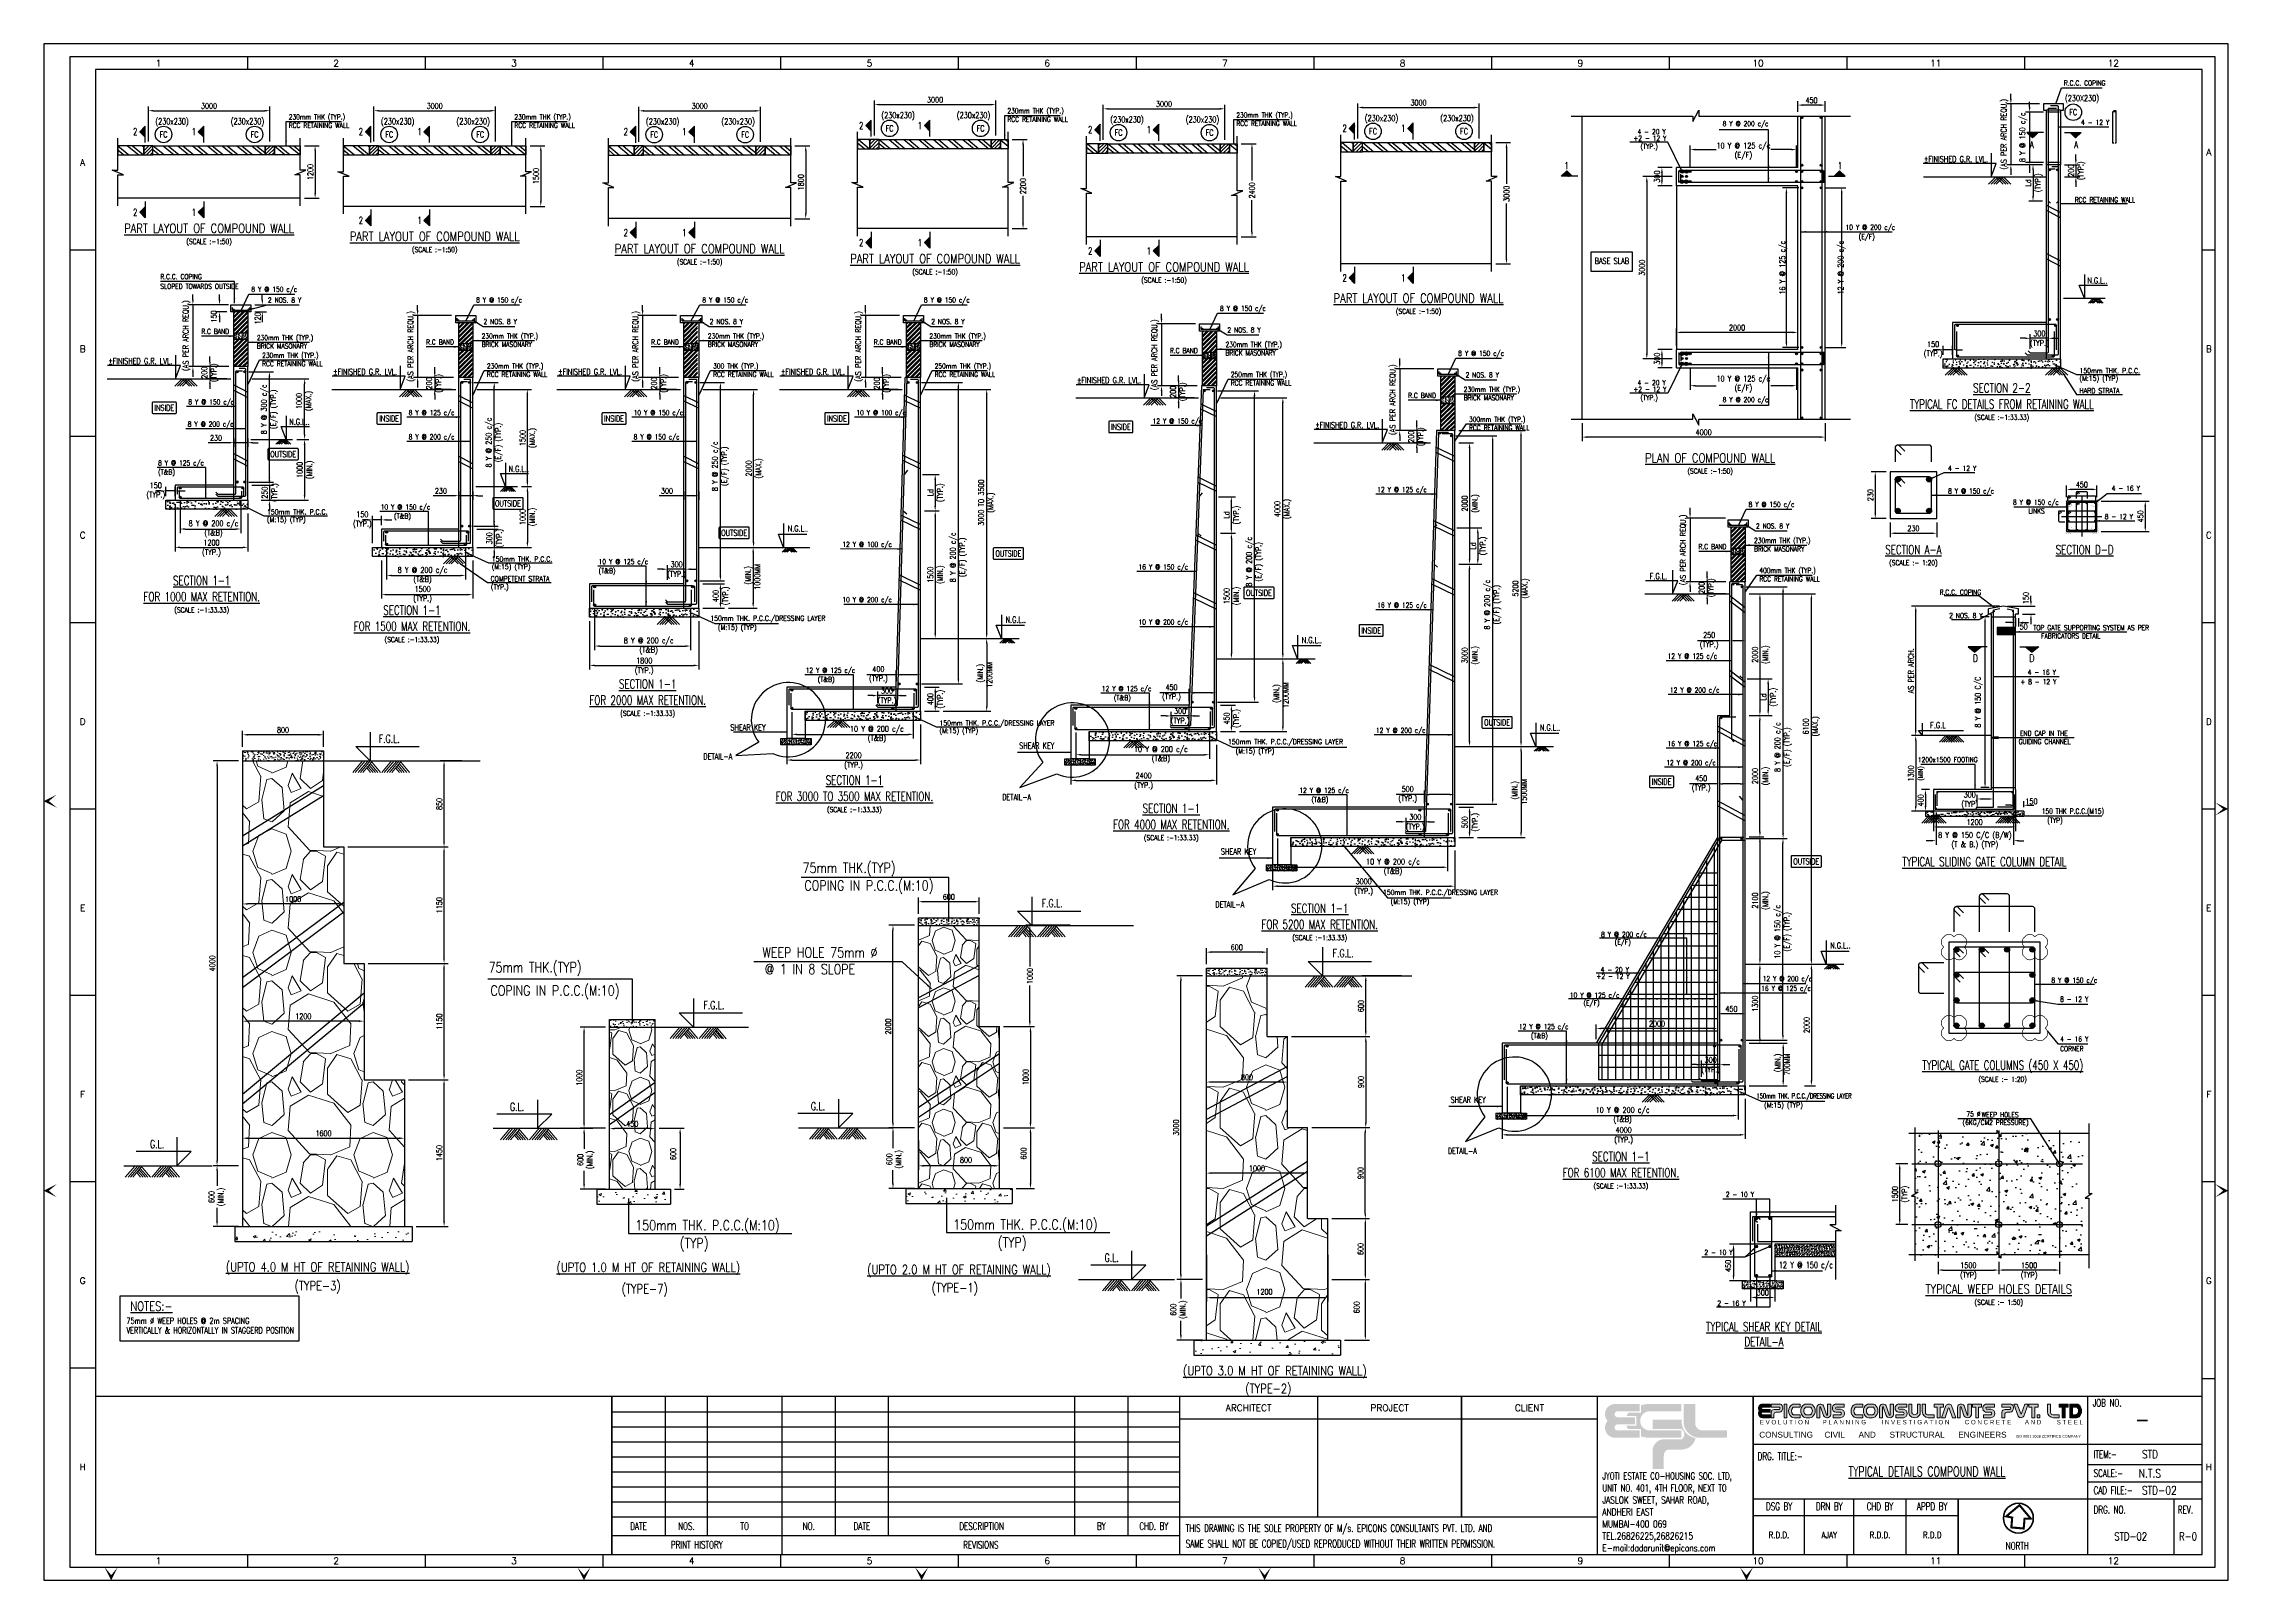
# Model space of a CAD drawing. Extents: x 455722 to 1142355, y -625363 to -272741.
# Drawn here: x 646689 to 754616, y -356295 to -280373 of the extents above; entities that cross this region are included whole.
import ezdxf
from ezdxf.enums import TextEntityAlignment as Align
from ezdxf.lldxf.tags import DXFTag

# ---------------------------------------------------------------- set-up
doc = ezdxf.new("R2010")
doc.units = 0
doc.header["$LTSCALE"] = 500
doc.header["$MEASUREMENT"] = 0
doc.linetypes.add('CENTER2', pattern=[1.125, 0.75, -0.125, 0.125, -0.125])
doc.linetypes.add('DASHED2', pattern=[0.375, 0.25, -0.125])
doc.layers.get('DEFPOINTS').update_dxf_attribs({"color": 4})
for name, color, linetype, lineweight in [('00 ECPL LOGO', 250, 'Continuous', 20), ('00 ELEV-2', 9, 'Continuous', 30), ('hatch', 7, 'Continuous', 5), ('RIDE-PROFILE', 8, 'Continuous', 25), ('S-CONCRETE', 4, 'Continuous', 25)]:
    doc.layers.add(name, color=color, linetype=linetype, lineweight=lineweight)
for name, color, linetype in [('BENOS', 4, 'Continuous'), ('COLUMN', 1, 'Continuous'), ('FOOT', 4, 'Continuous'), ('FOOTING', 4, 'Continuous'), ('LINE CUT', 8, 'Continuous'), ('NO. BEAM', 3, 'Continuous'), ('NO. SECTION', 1, 'Continuous'), ('PCC', 7, 'Continuous'), ('PNA', 10, 'Continuous'), ('S- PILE CAP', 4, 'Continuous'), ('S-BEAM', 4, 'Continuous'), ('S-BRECK LINE', 8, 'Continuous'), ('S-CENTER LINE', 8, 'CENTER2'), ('S-CLOUD', 7, 'Continuous'), ('S-COLUMN', 1, 'Continuous'), ('S-COLUMN CIRCLE', 9, 'Continuous'), ('S-COLUMN HATCH', 8, 'Continuous'), ('S-COLUMN NO', 2, 'Continuous'), ('S-COLUMN SIZES', 2, 'Continuous'), ('S-CONCRET LINE', 4, 'Continuous'), ('S-DIM-1', 5, 'Continuous'), ('S-DIMANTION', 5, 'Continuous'), ('S-FOOTING', 4, 'Continuous'), ('S-HATCH', 253, 'Continuous'), ('S-LEVEL SECTION', 3, 'Continuous'), ('S-LEVLE PLAN', 3, 'Continuous'), ('S-PCC', 9, 'Continuous'), ('S-REINFORCEMENT', 6, 'Continuous'), ('S-RETAINING WALL', 6, 'Continuous'), ('S-SECTION MARK', 1, 'Continuous'), ('S-STIRUPS)', 3, 'Continuous'), ('S-TEXT', 2, 'Continuous'), ('S-TEXT-1', 4, 'Continuous'), ('S-TITIL', 6, 'Continuous'), ('S-TITLE', 6, 'Continuous'), ('ST', 6, 'Continuous'), ('TEXT', 4, 'Continuous'), ('TEXT (SHEET)', 4, 'Continuous'), ('TEXT NORMAL', 4, 'Continuous'), ('TITLE', 4, 'Continuous')]:
    doc.layers.add(name, color=color, linetype=linetype)
doc.styles.add('ROMANS', font='r.shx', dxfattribs={"width": 0.8, "height": 275, "bigfont": 'bigfont.shx'})
doc.styles.add('SEC. TEXT', font='arial.ttf', dxfattribs={"height": 180})
tags = doc.linetypes.add('CENTER', pattern=[2, 1.25, -0.25, 0.25, -0.25]).pattern_tags.tags
tags[10:11] = [DXFTag(74, 4), DXFTag(75, 0), DXFTag(340, '0'), DXFTag(46, 1.0), DXFTag(50, 0.0), DXFTag(44, 0.0), DXFTag(45, 0.0)]
tags[8:9] = [DXFTag(74, 4), DXFTag(75, 0), DXFTag(340, '0'), DXFTag(46, 1.0), DXFTag(50, 0.0), DXFTag(44, 0.0), DXFTag(45, 0.0)]
tags[6:7] = [DXFTag(74, 4), DXFTag(75, 0), DXFTag(340, '0'), DXFTag(46, 1.0), DXFTag(50, 0.0), DXFTag(44, 0.0), DXFTag(45, 0.0)]
tags[4:5] = [DXFTag(74, 4), DXFTag(75, 0), DXFTag(340, '0'), DXFTag(46, 1.0), DXFTag(50, 0.0), DXFTag(44, 0.0), DXFTag(45, 0.0)]
tags = doc.linetypes.add('HIDDEN', pattern=[0.375, 0.25, -0.125]).pattern_tags.tags
tags[6:7] = [DXFTag(74, 4), DXFTag(75, 0), DXFTag(340, '0'), DXFTag(46, 1.0), DXFTag(50, 0.0), DXFTag(44, 0.0), DXFTag(45, 0.0)]
tags[4:5] = [DXFTag(74, 4), DXFTag(75, 0), DXFTag(340, '0'), DXFTag(46, 1.0), DXFTag(50, 0.0), DXFTag(44, 0.0), DXFTag(45, 0.0)]
doc.dimstyles.new('3-100', dxfattribs={"dimtxt": 250, "dimasz": 250, "dimexe": 150, "dimexo": 60, "dimgap": 75, "dimtad": 1, "dimdec": 0, "dimlfac": 0.333333, "dimzin": 0, "dimdsep": 46, "dimtxsty": 'ROMANS', "dimcen": -300, "dimclrd": 5, "dimclre": 5, "dimclrt": 4, "dimadec": 0, "dimazin": 0, "dimtfac": 1, "dimtdec": 0, "dimtix": 1, "dimtofl": 0, "dimtmove": 2, "dimatfit": 3, "dimfxl": 0, "dimtolj": 1, "dimtzin": 0, "dimarcsym": 0})
doc.dimstyles.new('dim10', dxfattribs={"dimtxt": 250, "dimasz": 250, "dimexe": 200, "dimexo": 200, "dimgap": 100, "dimtad": 1, "dimdec": 0, "dimlfac": 0.1, "dimzin": 0, "dimdsep": 46, "dimtxsty": 'ROMANS', "dimcen": 0, "dimclrd": 5, "dimclre": 5, "dimclrt": 4, "dimadec": 0, "dimazin": 0, "dimtfac": 1, "dimtdec": 0, "dimtix": 1, "dimtofl": 0, "dimtmove": 2, "dimatfit": 3, "dimfxl": 0, "dimtolj": 1, "dimtzin": 0, "dimlwd": -1, "dimlwe": -1, "dimarcsym": 0})
doc.dimstyles.new('dim100', dxfattribs={"dimtxt": 250, "dimasz": 250, "dimexe": 200, "dimexo": 200, "dimgap": 100, "dimtad": 1, "dimdec": 0, "dimzin": 0, "dimdsep": 46, "dimtxsty": 'ROMANS', "dimcen": 0, "dimclrd": 5, "dimclre": 5, "dimclrt": 4, "dimadec": 0, "dimazin": 0, "dimtfac": 1, "dimtdec": 0, "dimtix": 1, "dimtofl": 0, "dimtmove": 2, "dimatfit": 3, "dimfxl": 0, "dimtolj": 1, "dimtzin": 0, "dimlwd": -1, "dimlwe": -1, "dimarcsym": 0})
doc.dimstyles.new('dim20', dxfattribs={"dimtxt": 250, "dimasz": 250, "dimexe": 200, "dimexo": 200, "dimgap": 100, "dimtad": 1, "dimdec": 0, "dimlfac": 0.2, "dimzin": 0, "dimdsep": 46, "dimtxsty": 'ROMANS', "dimcen": 0, "dimclrd": 5, "dimclre": 5, "dimclrt": 4, "dimadec": 0, "dimazin": 0, "dimtfac": 1, "dimtdec": 0, "dimtix": 1, "dimtofl": 0, "dimtmove": 2, "dimatfit": 3, "dimfxl": 0, "dimtolj": 1, "dimtzin": 0, "dimlwd": -1, "dimlwe": -1, "dimarcsym": 0})
doc.dimstyles.new('dim25', dxfattribs={"dimtxt": 250, "dimasz": 250, "dimexe": 200, "dimexo": 200, "dimgap": 100, "dimtad": 1, "dimdec": 0, "dimlfac": 0.25, "dimzin": 0, "dimdsep": 46, "dimtxsty": 'ROMANS', "dimcen": 0, "dimclrd": 5, "dimclre": 5, "dimclrt": 4, "dimadec": 0, "dimazin": 0, "dimtfac": 1, "dimtdec": 0, "dimtix": 1, "dimtofl": 0, "dimtmove": 2, "dimatfit": 3, "dimfxl": 0, "dimtolj": 1, "dimtzin": 0, "dimlwd": -1, "dimlwe": -1, "dimarcsym": 0})
doc.dimstyles.new('dim33.33', dxfattribs={"dimtxt": 250, "dimasz": 250, "dimexe": 200, "dimexo": 200, "dimgap": 100, "dimtad": 1, "dimdec": 0, "dimlfac": 0.333331, "dimzin": 0, "dimdsep": 46, "dimtxsty": 'ROMANS', "dimcen": 0, "dimclrd": 5, "dimclre": 5, "dimclrt": 4, "dimadec": 0, "dimazin": 0, "dimtfac": 1, "dimtdec": 0, "dimtix": 1, "dimtofl": 0, "dimtmove": 2, "dimatfit": 3, "dimfxl": 0, "dimtolj": 1, "dimtzin": 0, "dimlwd": -1, "dimlwe": -1, "dimarcsym": 0})
doc.dimstyles.new('dim50', dxfattribs={"dimtxt": 250, "dimasz": 250, "dimexe": 200, "dimexo": 200, "dimgap": 100, "dimtad": 1, "dimdec": 0, "dimlfac": 0.5, "dimzin": 0, "dimdsep": 46, "dimtxsty": 'ROMANS', "dimcen": 0, "dimclrd": 5, "dimclre": 5, "dimclrt": 4, "dimadec": 0, "dimazin": 0, "dimtfac": 1, "dimtdec": 0, "dimtix": 1, "dimtofl": 0, "dimtmove": 2, "dimatfit": 3, "dimfxl": 0, "dimtolj": 1, "dimtzin": 0, "dimlwd": -1, "dimlwe": -1, "dimarcsym": 0})
doc.dimstyles.new('INT1', dxfattribs={"dimtxt": 250, "dimasz": 250, "dimexe": 150, "dimexo": 60, "dimgap": 75, "dimtad": 1, "dimdec": 0, "dimzin": 0, "dimdsep": 46, "dimtxsty": 'ROMANS', "dimcen": -250, "dimclrd": 5, "dimclre": 5, "dimclrt": 4, "dimadec": 0, "dimazin": 0, "dimtfac": 1, "dimtdec": 0, "dimtix": 1, "dimtofl": 0, "dimtmove": 2, "dimatfit": 3, "dimfxl": 0, "dimtolj": 1, "dimtzin": 0, "dimarcsym": 0})
pattern_1 = [(45, (-17654007.97, 1117172.56), (-88.38834765, 88.38834765), [])]
pattern_2 = [(45, (-17629287.51, 1117473.5), (-88.38834765, 88.38834765), [])]
pattern_3 = [(45, (-17617976.77, 1117265.61), (-88.38834765, 88.38834765), [])]
pattern_4 = [(45, (-17605403.84, 1117330.9), (-88.38834765, 88.38834765), [])]
pattern_5 = [(45, (-17640918.24, 1117166.53), (-88.38834765, 88.38834765), [])]
pattern_6 = [(45, (-17665155.74, 1117172.56), (-88.38834765, 88.38834765), [])]

# ---------------------------------------------------------------- blocks, each defined once
blk = doc.blocks.new('*D240')
at = {"layer": 'DEFPOINTS', "color": 0}
for p in [(656514, -334451), (664514, -334451), (664514, -334451)]:
    blk.add_point(p, dxfattribs=at)
at = {"layer": 'S-DIM-1', "color": 5}
blk.add_line((656764, -334451), (664264, -334451), dxfattribs=at)
for points in [[(656764, -334409), (656764, -334493), (656514, -334451)], [(664264, -334409), (664264, -334493), (664514, -334451)]]:
    blk.add_solid(points, dxfattribs=at)
at = {"layer": 'S-DIM-1', "color": 4, "insert": (660514, -334213), "char_height": 275, "attachment_point": 5, "style": 'ROMANS'}
blk.add_mtext('\\A1;1600', dxfattribs=at)
blk = doc.blocks.new('*D241')
at = {"layer": 'DEFPOINTS', "color": 0}
for p in [(656514, -328667), (656514, -328667), (662514, -328667)]:
    blk.add_point(p, dxfattribs=at)
at = {"layer": 'S-DIM-1', "color": 5}
blk.add_line((662264, -328667), (656764, -328667), dxfattribs=at)
for points in [[(656764, -328626), (656764, -328709), (656514, -328667)], [(662264, -328626), (662264, -328709), (662514, -328667)]]:
    blk.add_solid(points, dxfattribs=at)
at = {"layer": 'S-DIM-1', "color": 4, "insert": (659514, -328430), "char_height": 275, "attachment_point": 5, "style": 'ROMANS'}
blk.add_mtext('\\A1;1200', dxfattribs=at)
blk = doc.blocks.new('*D242')
at = {"layer": 'DEFPOINTS', "color": 0}
for p in [(656514, -322876), (656514, -322876), (661514, -322876)]:
    blk.add_point(p, dxfattribs=at)
at = {"layer": 'S-DIM-1', "color": 5}
blk.add_line((661264, -322876), (656764, -322876), dxfattribs=at)
for points in [[(656764, -322835), (656764, -322918), (656514, -322876)], [(661264, -322835), (661264, -322918), (661514, -322876)]]:
    blk.add_solid(points, dxfattribs=at)
at = {"layer": 'S-DIM-1', "color": 4, "insert": (659014, -322639), "char_height": 275, "attachment_point": 5, "style": 'ROMANS'}
blk.add_mtext('\\A1;1000', dxfattribs=at)
blk = doc.blocks.new('*D243')
at = {"layer": 'DEFPOINTS', "color": 0}
for p in [(664514, -331562), (666469, -331562), (664889, -338812)]:
    blk.add_point(p, dxfattribs=at)
at = {"layer": 'S-DIM-1', "color": 5}
for p, q in [((664714, -331562), (666669, -331562)), ((666469, -338562), (666469, -331812)), ((665089, -338812), (666669, -338812))]:
    blk.add_line(p, q, dxfattribs=at)
for points in [[(666427, -331812), (666511, -331812), (666469, -331562)], [(666427, -338562), (666511, -338562), (666469, -338812)]]:
    blk.add_solid(points, dxfattribs=at)
at = {"layer": 'S-DIM-1', "color": 4, "insert": (666231, -335187), "char_height": 275, "attachment_point": 5, "rotation": 90, "style": 'ROMANS'}
blk.add_mtext('\\A1;1450', dxfattribs=at)
blk = doc.blocks.new('*D244')
at = {"layer": 'DEFPOINTS', "color": 0}
for p in [(662514, -325812), (666469, -325812), (664514, -331562)]:
    blk.add_point(p, dxfattribs=at)
at = {"layer": 'S-DIM-1', "color": 5}
for p, q in [((662714, -325812), (666669, -325812)), ((666469, -331312), (666469, -326062)), ((664714, -331562), (666669, -331562))]:
    blk.add_line(p, q, dxfattribs=at)
for points in [[(666427, -326062), (666511, -326062), (666469, -325812)], [(666427, -331312), (666511, -331312), (666469, -331562)]]:
    blk.add_solid(points, dxfattribs=at)
at = {"layer": 'S-DIM-1', "color": 4, "insert": (666231, -328687), "char_height": 275, "attachment_point": 5, "rotation": 90, "style": 'ROMANS'}
blk.add_mtext('\\A1;1150', dxfattribs=at)
blk = doc.blocks.new('*D245')
at = {"layer": 'DEFPOINTS', "color": 0}
for p in [(661514, -320062), (666469, -320062), (662514, -325812)]:
    blk.add_point(p, dxfattribs=at)
at = {"layer": 'S-DIM-1', "color": 5}
for p, q in [((661714, -320062), (666669, -320062)), ((666469, -325562), (666469, -320312)), ((662714, -325812), (666669, -325812))]:
    blk.add_line(p, q, dxfattribs=at)
for points in [[(666427, -320312), (666511, -320312), (666469, -320062)], [(666427, -325562), (666511, -325562), (666469, -325812)]]:
    blk.add_solid(points, dxfattribs=at)
at = {"layer": 'S-DIM-1', "color": 4, "insert": (666231, -322937), "char_height": 275, "attachment_point": 5, "rotation": 90, "style": 'ROMANS'}
blk.add_mtext('\\A1;1150', dxfattribs=at)
blk = doc.blocks.new('*D246')
at = {"layer": 'DEFPOINTS', "color": 0}
for p in [(666469, -315812), (667544, -315812), (661514, -320062)]:
    blk.add_point(p, dxfattribs=at)
at = {"layer": 'S-DIM-1', "color": 5}
for p, q in [((667344, -315812), (666269, -315812)), ((666469, -319812), (666469, -316062)), ((661714, -320062), (666669, -320062))]:
    blk.add_line(p, q, dxfattribs=at)
for points in [[(666427, -316062), (666511, -316062), (666469, -315812)], [(666427, -319812), (666511, -319812), (666469, -320062)]]:
    blk.add_solid(points, dxfattribs=at)
at = {"layer": 'S-DIM-1', "color": 4, "insert": (666231, -317937), "char_height": 275, "attachment_point": 5, "rotation": 90, "style": 'ROMANS'}
blk.add_mtext('\\A1;850', dxfattribs=at)
blk = doc.blocks.new('*D247')
at = {"layer": 'DEFPOINTS', "color": 0}
for p in [(656514, -315812), (655254, -335812), (656514, -335812)]:
    blk.add_point(p, dxfattribs=at)
at = {"layer": 'S-DIM-1', "color": 5}
for p, q in [((656314, -315812), (655054, -315812)), ((655254, -316062), (655254, -335562)), ((656314, -335812), (655054, -335812))]:
    blk.add_line(p, q, dxfattribs=at)
for points in [[(655213, -316062), (655296, -316062), (655254, -315812)], [(655213, -335562), (655296, -335562), (655254, -335812)]]:
    blk.add_solid(points, dxfattribs=at)
at = {"layer": 'S-DIM-1', "color": 4, "insert": (655017, -325812), "char_height": 275, "attachment_point": 5, "rotation": 90, "style": 'ROMANS'}
blk.add_mtext('\\A1;4000', dxfattribs=at)
blk = doc.blocks.new('*D220')
at = {"layer": 'DEFPOINTS', "color": 0}
for p in [(704132, -340011), (710133, -340011), (710133, -342327)]:
    blk.add_point(p, dxfattribs=at)
at = {"layer": 'S-DIM-1', "color": 5}
for p, q in [((704132, -340211), (704132, -342527)), ((710133, -340211), (710133, -342527)), ((704382, -342327), (709883, -342327))]:
    blk.add_line(p, q, dxfattribs=at)
for points in [[(704382, -342286), (704382, -342369), (704132, -342327)], [(709883, -342286), (709883, -342369), (710133, -342327)]]:
    blk.add_solid(points, dxfattribs=at)
at = {"layer": 'S-DIM-1', "color": 4, "insert": (707000, -342040), "char_height": 275, "attachment_point": 5, "style": 'ROMANS'}
blk.add_mtext('\\A1;1200', dxfattribs=at)
blk = doc.blocks.new('*D248')
at = {"layer": 'DEFPOINTS', "color": 0}
for p in [(704132, -336176), (704132, -336176), (709132, -336176)]:
    blk.add_point(p, dxfattribs=at)
at = {"layer": 'S-DIM-1', "color": 5}
blk.add_line((708882, -336176), (704382, -336176), dxfattribs=at)
for points in [[(704382, -336134), (704382, -336217), (704132, -336176)], [(708882, -336134), (708882, -336217), (709132, -336176)]]:
    blk.add_solid(points, dxfattribs=at)
at = {"layer": 'S-DIM-1', "color": 4, "insert": (706632, -335938), "char_height": 275, "attachment_point": 5, "style": 'ROMANS'}
blk.add_mtext('\\A1;1000', dxfattribs=at)
blk = doc.blocks.new('*D249')
at = {"layer": 'DEFPOINTS', "color": 0}
for p in [(704132, -331676), (704132, -331676), (708132, -331676)]:
    blk.add_point(p, dxfattribs=at)
at = {"layer": 'S-DIM-1', "color": 5}
blk.add_line((707882, -331676), (704382, -331676), dxfattribs=at)
for points in [[(704382, -331634), (704382, -331717), (704132, -331676)], [(707882, -331634), (707882, -331717), (708132, -331676)]]:
    blk.add_solid(points, dxfattribs=at)
at = {"layer": 'S-DIM-1', "color": 4, "insert": (706132, -331438), "char_height": 275, "attachment_point": 5, "style": 'ROMANS'}
blk.add_mtext('\\A1;800', dxfattribs=at)
blk = doc.blocks.new('*D221')
at = {"layer": 'DEFPOINTS', "color": 0}
for p in [(689907, -334368), (689907, -335813), (693907, -335813)]:
    blk.add_point(p, dxfattribs=at)
at = {"layer": 'S-DIM-1', "color": 5}
for p, q in [((689907, -334568), (689907, -336013)), ((693657, -335813), (690157, -335813))]:
    blk.add_line(p, q, dxfattribs=at)
for points in [[(690157, -335772), (690157, -335855), (689907, -335813)], [(693657, -335772), (693657, -335855), (693907, -335813)]]:
    blk.add_solid(points, dxfattribs=at)
at = {"layer": 'S-DIM-1', "color": 4, "insert": (692253, -335526), "char_height": 275, "attachment_point": 5, "style": 'ROMANS'}
blk.add_mtext('\\A1;800', dxfattribs=at)
blk = doc.blocks.new('*D222')
at = {"layer": 'DEFPOINTS', "color": 0}
for p in [(697606, -323933), (693907, -328933), (695410, -328933)]:
    blk.add_point(p, dxfattribs=at)
at = {"layer": 'S-DIM-1', "color": 5}
for p, q in [((697406, -323933), (695210, -323933)), ((695410, -324183), (695410, -325967)), ((695410, -328683), (695410, -326900)), ((694107, -328933), (695610, -328933))]:
    blk.add_line(p, q, dxfattribs=at)
for points in [[(695368, -324183), (695452, -324183), (695410, -323933)], [(695368, -328683), (695452, -328683), (695410, -328933)]]:
    blk.add_solid(points, dxfattribs=at)
at = {"layer": 'S-DIM-1', "color": 4, "insert": (695410, -326433), "char_height": 275, "attachment_point": 5, "rotation": 90, "style": 'ROMANS'}
blk.add_mtext('\\A1;1000', dxfattribs=at)
blk = doc.blocks.new('*D223')
at = {"layer": 'DEFPOINTS', "color": 0}
for p in [(693907, -328933), (693907, -333933), (695439, -333933)]:
    blk.add_point(p, dxfattribs=at)
at = {"layer": 'S-DIM-1', "color": 5}
for p, q in [((694107, -328933), (695639, -328933)), ((695439, -329183), (695439, -333683)), ((694107, -333933), (695639, -333933))]:
    blk.add_line(p, q, dxfattribs=at)
for points in [[(695397, -329183), (695481, -329183), (695439, -328933)], [(695397, -333683), (695481, -333683), (695439, -333933)]]:
    blk.add_solid(points, dxfattribs=at)
at = {"layer": 'S-DIM-1', "color": 4, "insert": (695201, -331433), "char_height": 275, "attachment_point": 5, "rotation": 90, "style": 'ROMANS'}
blk.add_mtext('\\A1;1000', dxfattribs=at)
blk = doc.blocks.new('*D224')
at = {"layer": 'DEFPOINTS', "color": 0}
for p in [(693907, -333933), (694532, -336933), (695439, -336933)]:
    blk.add_point(p, dxfattribs=at)
at = {"layer": 'S-DIM-1', "color": 5}
for p, q in [((694107, -333933), (695639, -333933)), ((695439, -334183), (695439, -336683)), ((694732, -336933), (695639, -336933))]:
    blk.add_line(p, q, dxfattribs=at)
for points in [[(695397, -334183), (695481, -334183), (695439, -333933)], [(695397, -336683), (695481, -336683), (695439, -336933)]]:
    blk.add_solid(points, dxfattribs=at)
at = {"layer": 'S-DIM-1', "color": 4, "insert": (695097, -335204), "char_height": 275, "attachment_point": 5, "rotation": 90, "style": 'ROMANS'}
blk.add_mtext('\\A1;600', dxfattribs=at)
blk = doc.blocks.new('*D225')
at = {"layer": 'DEFPOINTS', "color": 0}
for p in [(710133, -338426), (710133, -341426), (711982, -341426)]:
    blk.add_point(p, dxfattribs=at)
at = {"layer": 'S-DIM-1', "color": 5}
for p, q in [((710333, -338426), (712182, -338426)), ((711982, -338676), (711982, -341176)), ((710333, -341426), (712182, -341426))]:
    blk.add_line(p, q, dxfattribs=at)
for points in [[(711941, -338676), (712024, -338676), (711982, -338426)], [(711941, -341176), (712024, -341176), (711982, -341426)]]:
    blk.add_solid(points, dxfattribs=at)
at = {"layer": 'S-DIM-1', "color": 4, "insert": (711745, -339926), "char_height": 275, "attachment_point": 5, "rotation": 90, "style": 'ROMANS'}
blk.add_mtext('\\A1;600', dxfattribs=at)
blk = doc.blocks.new('*D226')
at = {"layer": 'DEFPOINTS', "color": 0}
for p in [(710133, -341426), (710758, -344426), (711982, -344426)]:
    blk.add_point(p, dxfattribs=at)
at = {"layer": 'S-DIM-1', "color": 5}
for p, q in [((710333, -341426), (712182, -341426)), ((711982, -341676), (711982, -344176)), ((710958, -344426), (712182, -344426))]:
    blk.add_line(p, q, dxfattribs=at)
for points in [[(711941, -341676), (712024, -341676), (711982, -341426)], [(711941, -344176), (712024, -344176), (711982, -344426)]]:
    blk.add_solid(points, dxfattribs=at)
at = {"layer": 'S-DIM-1', "color": 4, "insert": (711556, -342806), "char_height": 275, "attachment_point": 5, "rotation": 90, "style": 'ROMANS'}
blk.add_mtext('\\A1;600', dxfattribs=at)
blk = doc.blocks.new('*D227')
at = {"layer": 'DEFPOINTS', "color": 0}
for p in [(709132, -333926), (711982, -333926), (710133, -338426)]:
    blk.add_point(p, dxfattribs=at)
at = {"layer": 'S-DIM-1', "color": 5}
for p, q in [((709332, -333926), (712182, -333926)), ((711982, -338176), (711982, -334176)), ((710333, -338426), (712182, -338426))]:
    blk.add_line(p, q, dxfattribs=at)
for points in [[(711941, -334176), (712024, -334176), (711982, -333926)], [(711941, -338176), (712024, -338176), (711982, -338426)]]:
    blk.add_solid(points, dxfattribs=at)
at = {"layer": 'S-DIM-1', "color": 4, "insert": (711745, -336176), "char_height": 275, "attachment_point": 5, "rotation": 90, "style": 'ROMANS'}
blk.add_mtext('\\A1;900', dxfattribs=at)
blk = doc.blocks.new('*D228')
at = {"layer": 'DEFPOINTS', "color": 0}
for p in [(708132, -329426), (709132, -333926), (712005, -333926)]:
    blk.add_point(p, dxfattribs=at)
at = {"layer": 'S-DIM-1', "color": 5}
for p, q in [((708332, -329426), (712205, -329426)), ((712005, -329676), (712005, -333676)), ((709332, -333926), (712205, -333926))]:
    blk.add_line(p, q, dxfattribs=at)
for points in [[(711963, -329676), (712047, -329676), (712005, -329426)], [(711963, -333676), (712047, -333676), (712005, -333926)]]:
    blk.add_solid(points, dxfattribs=at)
at = {"layer": 'S-DIM-1', "color": 4, "insert": (711767, -331676), "char_height": 275, "attachment_point": 5, "rotation": 90, "style": 'ROMANS'}
blk.add_mtext('\\A1;900', dxfattribs=at)
blk = doc.blocks.new('*D229')
at = {"layer": 'DEFPOINTS', "color": 0}
for p in [(712005, -326426), (713976, -326426), (708132, -329426)]:
    blk.add_point(p, dxfattribs=at)
at = {"layer": 'S-DIM-1', "color": 5}
for p, q in [((713776, -326426), (711805, -326426)), ((712005, -329176), (712005, -326676)), ((708332, -329426), (712205, -329426))]:
    blk.add_line(p, q, dxfattribs=at)
for points in [[(711963, -326676), (712047, -326676), (712005, -326426)], [(711963, -329176), (712047, -329176), (712005, -329426)]]:
    blk.add_solid(points, dxfattribs=at)
at = {"layer": 'S-DIM-1', "color": 4, "insert": (711767, -327926), "char_height": 275, "attachment_point": 5, "rotation": 90, "style": 'ROMANS'}
blk.add_mtext('\\A1;600', dxfattribs=at)
blk = doc.blocks.new('*D250')
at = {"layer": 'DEFPOINTS', "color": 0}
for p in [(689907, -333933), (688647, -336933), (689907, -336933)]:
    blk.add_point(p, dxfattribs=at)
at = {"layer": 'S-DIM-1', "color": 5}
for p, q in [((689707, -333933), (688447, -333933)), ((688647, -334183), (688647, -334947)), ((688647, -336683), (688647, -336037)), ((689707, -336933), (688447, -336933))]:
    blk.add_line(p, q, dxfattribs=at)
for points in [[(688606, -334183), (688689, -334183), (688647, -333933)], [(688606, -336683), (688689, -336683), (688647, -336933)]]:
    blk.add_solid(points, dxfattribs=at)
at = {"layer": 'S-DIM-1', "color": 4, "insert": (688737, -335492), "char_height": 275, "attachment_point": 5, "rotation": 90, "style": 'ROMANS'}
blk.add_mtext('\\A1;600\\P(MIN.)', dxfattribs=at)
blk = doc.blocks.new('*D230')
at = {"layer": 'DEFPOINTS', "color": 0}
for p in [(688647, -323933), (689906, -323933), (688897, -333933)]:
    blk.add_point(p, dxfattribs=at)
at = {"layer": 'S-DIM-1', "color": 5}
for p, q in [((689706, -323933), (688447, -323933)), ((688647, -333683), (688647, -324183)), ((688697, -333933), (688447, -333933))]:
    blk.add_line(p, q, dxfattribs=at)
for points in [[(688606, -324183), (688689, -324183), (688647, -323933)], [(688606, -333683), (688689, -333683), (688647, -333933)]]:
    blk.add_solid(points, dxfattribs=at)
at = {"layer": 'S-DIM-1', "color": 4, "insert": (688410, -328933), "char_height": 275, "attachment_point": 5, "rotation": 90, "style": 'ROMANS'}
blk.add_mtext('\\A1;2000', dxfattribs=at)
blk = doc.blocks.new('*D231')
at = {"layer": 'DEFPOINTS', "color": 0}
for p in [(704132, -341426), (702873, -344426), (704132, -344426)]:
    blk.add_point(p, dxfattribs=at)
at = {"layer": 'S-DIM-1', "color": 5}
for p, q in [((703932, -341426), (702673, -341426)), ((702873, -341676), (702873, -342378)), ((702873, -344176), (702873, -343468)), ((703932, -344426), (702673, -344426))]:
    blk.add_line(p, q, dxfattribs=at)
for points in [[(702832, -341676), (702915, -341676), (702873, -341426)], [(702832, -344176), (702915, -344176), (702873, -344426)]]:
    blk.add_solid(points, dxfattribs=at)
at = {"layer": 'S-DIM-1', "color": 4, "insert": (702775, -342923), "char_height": 275, "attachment_point": 5, "rotation": 90, "style": 'ROMANS'}
blk.add_mtext('\\A1;600\\P(MIN.)', dxfattribs=at)
blk = doc.blocks.new('*D232')
at = {"layer": 'DEFPOINTS', "color": 0}
for p in [(702873, -326426), (704132, -326426), (703123, -341426)]:
    blk.add_point(p, dxfattribs=at)
at = {"layer": 'S-DIM-1', "color": 5}
for p, q in [((703932, -326426), (702673, -326426)), ((702873, -341176), (702873, -326676)), ((702923, -341426), (702673, -341426))]:
    blk.add_line(p, q, dxfattribs=at)
for points in [[(702832, -326676), (702915, -326676), (702873, -326426)], [(702832, -341176), (702915, -341176), (702873, -341426)]]:
    blk.add_solid(points, dxfattribs=at)
at = {"layer": 'S-DIM-1', "color": 4, "insert": (702636, -333926), "char_height": 275, "attachment_point": 5, "rotation": 90, "style": 'ROMANS'}
blk.add_mtext('\\A1;3000', dxfattribs=at)
blk = doc.blocks.new('*D233')
at = {"layer": 'DEFPOINTS', "color": 0}
for p in [(656514, -335812), (655254, -338812), (656514, -338812)]:
    blk.add_point(p, dxfattribs=at)
at = {"layer": 'S-DIM-1', "color": 5}
for p, q in [((656314, -335812), (655054, -335812)), ((655254, -336062), (655254, -336809)), ((656314, -338812), (655054, -338812)), ((655254, -338562), (655254, -337899))]:
    blk.add_line(p, q, dxfattribs=at)
for points in [[(655213, -336062), (655296, -336062), (655254, -335812)], [(655213, -338562), (655296, -338562), (655254, -338812)]]:
    blk.add_solid(points, dxfattribs=at)
at = {"layer": 'S-DIM-1', "color": 4, "insert": (655254, -337354), "char_height": 275, "attachment_point": 5, "rotation": 90, "style": 'ROMANS'}
blk.add_mtext('\\A1;600\\P(MIN.)', dxfattribs=at)
blk = doc.blocks.new('*D234')
at = {"layer": 'DEFPOINTS', "color": 0}
for p in [(674645, -333978), (674645, -333978), (676895, -333978)]:
    blk.add_point(p, dxfattribs=at)
at = {"layer": 'S-DIM-1', "color": 5}
blk.add_line((676645, -333978), (674895, -333978), dxfattribs=at)
for points in [[(674895, -333936), (674895, -334019), (674645, -333978)], [(676645, -333936), (676645, -334019), (676895, -333978)]]:
    blk.add_solid(points, dxfattribs=at)
at = {"layer": 'S-DIM-1', "color": 4, "insert": (675770, -333740), "char_height": 275, "attachment_point": 5, "style": 'ROMANS'}
blk.add_mtext('\\A1;450', dxfattribs=at)
blk = doc.blocks.new('*D235')
at = {"layer": 'DEFPOINTS', "color": 0}
for p in [(676895, -333962), (677659, -336962), (678129, -336962)]:
    blk.add_point(p, dxfattribs=at)
at = {"layer": 'S-DIM-1', "color": 5}
for p, q in [((677095, -333962), (678329, -333962)), ((678129, -334212), (678129, -336712)), ((677859, -336962), (678329, -336962))]:
    blk.add_line(p, q, dxfattribs=at)
for points in [[(678088, -334212), (678171, -334212), (678129, -333962)], [(678088, -336712), (678171, -336712), (678129, -336962)]]:
    blk.add_solid(points, dxfattribs=at)
at = {"layer": 'S-DIM-1', "color": 4, "insert": (677787, -335233), "char_height": 275, "attachment_point": 5, "rotation": 90, "style": 'ROMANS'}
blk.add_mtext('\\A1;600', dxfattribs=at)
blk = doc.blocks.new('*D251')
at = {"layer": 'DEFPOINTS', "color": 0}
for p in [(674645, -333962), (673386, -336962), (674645, -336962)]:
    blk.add_point(p, dxfattribs=at)
at = {"layer": 'S-DIM-1', "color": 5}
for p, q in [((674445, -333962), (673186, -333962)), ((673386, -334212), (673386, -334976)), ((673386, -336712), (673386, -336066)), ((674445, -336962), (673186, -336962))]:
    blk.add_line(p, q, dxfattribs=at)
for points in [[(673345, -334212), (673428, -334212), (673386, -333962)], [(673345, -336712), (673428, -336712), (673386, -336962)]]:
    blk.add_solid(points, dxfattribs=at)
at = {"layer": 'S-DIM-1', "color": 4, "insert": (673476, -335521), "char_height": 275, "attachment_point": 5, "rotation": 90, "style": 'ROMANS'}
blk.add_mtext('\\A1;600\\P(MIN.)', dxfattribs=at)
blk = doc.blocks.new('*D236')
at = {"layer": 'DEFPOINTS', "color": 0}
for p in [(673386, -328962), (674645, -328962), (673636, -333962)]:
    blk.add_point(p, dxfattribs=at)
at = {"layer": 'S-DIM-1', "color": 5}
for p, q in [((674445, -328962), (673186, -328962)), ((673386, -333712), (673386, -329212)), ((673436, -333962), (673186, -333962))]:
    blk.add_line(p, q, dxfattribs=at)
for points in [[(673345, -329212), (673428, -329212), (673386, -328962)], [(673345, -333712), (673428, -333712), (673386, -333962)]]:
    blk.add_solid(points, dxfattribs=at)
at = {"layer": 'S-DIM-1', "color": 4, "insert": (673149, -331462), "char_height": 275, "attachment_point": 5, "rotation": 90, "style": 'ROMANS'}
blk.add_mtext('\\A1;1000', dxfattribs=at)
blk = doc.blocks.new('*D237')
at = {"layer": 'DEFPOINTS', "color": 0}
for p in [(689906, -322764), (689906, -323558), (692906, -323558)]:
    blk.add_point(p, dxfattribs=at)
at = {"layer": 'S-DIM-1', "color": 5}
for p, q in [((689906, -323358), (689906, -322564)), ((692906, -323358), (692906, -322564)), ((692656, -322764), (690156, -322764))]:
    blk.add_line(p, q, dxfattribs=at)
for points in [[(690156, -322723), (690156, -322806), (689906, -322764)], [(692656, -322723), (692656, -322806), (692906, -322764)]]:
    blk.add_solid(points, dxfattribs=at)
at = {"layer": 'S-DIM-1', "color": 4, "insert": (691406, -322527), "char_height": 275, "attachment_point": 5, "style": 'ROMANS'}
blk.add_mtext('\\A1;600', dxfattribs=at)
blk = doc.blocks.new('*D238')
at = {"layer": 'DEFPOINTS', "color": 0}
for p in [(704132, -325257), (704132, -326051), (707132, -326051)]:
    blk.add_point(p, dxfattribs=at)
at = {"layer": 'S-DIM-1', "color": 5}
for p, q in [((704132, -325851), (704132, -325057)), ((706882, -325257), (704382, -325257)), ((707132, -325851), (707132, -325057))]:
    blk.add_line(p, q, dxfattribs=at)
for points in [[(704382, -325215), (704382, -325298), (704132, -325257)], [(706882, -325215), (706882, -325298), (707132, -325257)]]:
    blk.add_solid(points, dxfattribs=at)
at = {"layer": 'S-DIM-1', "color": 4, "insert": (705632, -325019), "char_height": 275, "attachment_point": 5, "style": 'ROMANS'}
blk.add_mtext('\\A1;600', dxfattribs=at)
blk = doc.blocks.new('*D239')
at = {"layer": 'DEFPOINTS', "color": 0}
for p in [(656514, -314518), (656514, -315312), (660514, -315312)]:
    blk.add_point(p, dxfattribs=at)
at = {"layer": 'S-DIM-1', "color": 5}
for p, q in [((656514, -315112), (656514, -314318)), ((660264, -314518), (656764, -314518)), ((660514, -315112), (660514, -314318))]:
    blk.add_line(p, q, dxfattribs=at)
for points in [[(656764, -314477), (656764, -314560), (656514, -314518)], [(660264, -314477), (660264, -314560), (660514, -314518)]]:
    blk.add_solid(points, dxfattribs=at)
at = {"layer": 'S-DIM-1', "color": 4, "insert": (658514, -314281), "char_height": 275, "attachment_point": 5, "style": 'ROMANS'}
blk.add_mtext('\\A1;800', dxfattribs=at)
blk = doc.blocks.new('EPICONS TITLE')
at = {"layer": '00 ECPL LOGO'}
h = blk.add_hatch(color=7, dxfattribs=at)
h.dxf.hatch_style = 1
h.paths.add_polyline_path([(678, -252), (678, -146), (414, -146, 0.261636), (303, -208, 0.285841), (304, -378, 0.344902), (324, -574, 0.204992), (418, -614), (678, -614), (678, -510), (424, -510, -1), (418, -426), (678, -426), (678, -331), (424, -331, -1), (422, -252)])
h = blk.add_hatch(color=7, dxfattribs=at)
h.dxf.hatch_style = 1
h.paths.add_polyline_path([(1011, -146), (712, -146), (712, -252), (997, -252, -0.440545), (997, -331), (816, -331, 0.414214), (712, -435), (712, -614), (810, -614), (810, -504, -0.414214), (888, -426), (997, -426, 0.757811)])
h.paths.add_polyline_path([(1254, -146), (1153, -146), (1153, -614), (1254, -614)])
h.paths.add_polyline_path([(1708, -146), (1494, -146, 0.154275), (1419, -169, 0.519672), (1419, -591, 0.154275), (1494, -614), (1708, -614), (1708, -510), (1472, -510, -0.210356), (1452, -502, -0.388707), (1452, -260, -0.210356), (1472, -252), (1708, -252)])
h.paths.add_polyline_path([(2037, -146), (1904, -146, 0.159018), (1828, -171, 0.507969), (1828, -589, 0.159018), (1904, -614), (2037, -614, 0.173791), (2119, -585, 0.472311), (2119, -175, 0.173791)])
h.paths.add_polyline_path([(2046, -252, -0.185052), (2063, -258, -0.445894), (2063, -504, -0.185052), (2046, -510), (1899, -510, -0.185052), (1882, -504, -0.445894), (1882, -258, -0.185052), (1899, -252)], flags=16)
h.paths.add_polyline_path([(2501, -209, 0.723435), (2273, -252), (2273, -614), (2374, -614), (2374, -252, -0.723435), (2399, -241), (2495, -533, 0.724077), (2751, -510), (2751, -146), (2635, -146), (2635, -509, -0.755661), (2603, -519)])
h.paths.add_polyline_path([(3198, -146), (2916, -146, 0.823713), (2916, -429), (3082, -429, -0.713272), (3082, -510), (2830, -510), (2830, -614), (3082, -614, 0.900309), (3082, -324), (2936, -324, -0.746931), (2936, -252), (3198, -252)])
h = blk.add_hatch(color=7, dxfattribs=at)
h.dxf.hatch_style = 1
h.paths.add_polyline_path([(3837, -146), (3623, -146, 0.154275), (3548, -169, 0.519672), (3548, -591, 0.154275), (3623, -614), (3837, -614), (3837, -510), (3600, -510, -0.210932), (3581, -502, -0.385278), (3580, -260, -0.212895), (3599, -252), (3837, -252)])
h.paths.add_polyline_path([(4255, -175, 0.173792), (4173, -146), (4040, -146, 0.159018), (3964, -171, 0.507969), (3964, -589, 0.159018), (4040, -614), (4173, -614, 0.173792), (4255, -585, 0.472311)])
h.paths.add_polyline_path([(4182, -252, -0.185053), (4199, -258, -0.445893), (4199, -504, -0.185053), (4182, -510), (4035, -510, -0.185053), (4017, -504, -0.445893), (4017, -258, -0.185053), (4035, -252)], flags=16)
h.paths.add_polyline_path([(4406, -252), (4406, -614), (4507, -614), (4507, -252, -0.436861), (4522, -236, -0.319738), (4534, -245), (4629, -533, 0.724077), (4884, -510), (4884, -146), (4768, -146), (4768, -509, -0.755661), (4737, -519), (4635, -209, 0.723435)])
h.paths.add_polyline_path([(5335, -146), (5053, -146, 0.823713), (5053, -429), (5219, -429, -0.713272), (5219, -510), (4967, -510), (4967, -614), (5219, -614, 0.900309), (5219, -324), (5074, -324, -0.746931), (5074, -252), (5335, -252)])
h.paths.add_polyline_path([(5509, -146), (5408, -146), (5408, -452, 0.160106), (5433, -529, 0.505303), (5772, -529, 0.160106), (5797, -452), (5797, -146), (5699, -146), (5699, -451, -0.621318), (5509, -451)])
h.paths.add_polyline_path([(5969, -146), (5862, -146), (5862, -406, 0.414214), (6070, -614), (6267, -614), (6267, -510), (6047, -510, -0.414214), (5969, -432)])
h.paths.add_polyline_path([(6589, -146), (6267, -146), (6267, -249), (6372, -249), (6372, -614), (6473, -614), (6473, -249), (6589, -249)])
h.paths.add_polyline_path([(6863, -194, 0.539211), (6672, -201), (6523, -614), (6641, -614), (6752, -289, -0.708617), (6777, -289), (6894, -614), (7006, -614)])
h.paths.add_polyline_path([(7288, -209, 0.723435), (7059, -252), (7059, -614), (7160, -614), (7160, -252, -0.723435), (7186, -241), (7282, -533, 0.724077), (7538, -510), (7538, -146), (7421, -146), (7421, -509, -0.755661), (7390, -519)])
h.paths.add_polyline_path([(7886, -146), (7579, -146), (7579, -249), (7684, -249), (7684, -614), (7785, -614), (7785, -249), (7886, -249)])
h.paths.add_polyline_path([(8321, -146), (8059, -146, 0.157568), (7983, -170, 0.511532), (7983, -404, 0.157569), (8059, -429), (8206, -429, -0.713272), (8206, -510), (7953, -510), (7953, -614), (8206, -614, 0.900308), (8206, -324), (8065, -324), (8060, -324, -0.722204), (8060, -249), (8321, -249)])
h = blk.add_hatch(color=7, dxfattribs=at)
h.dxf.hatch_style = 1
h.paths.add_polyline_path([(8875, -146), (8576, -146), (8576, -252), (8849, -252, -0.270444), (8871, -265, -0.26297), (8871, -318, -0.270444), (8849, -331), (8680, -331, 0.414214), (8576, -435), (8576, -614), (8674, -614), (8674, -504, -0.414214), (8752, -426), (8861, -426, 0.757811)])
h.paths.add_polyline_path([(9103, -146), (8990, -146), (9133, -566, 0.539211), (9324, -560), (9474, -146), (9356, -146), (9244, -471, -0.708617), (9220, -471)])
h.paths.add_polyline_path([(9814, -146), (9492, -146), (9492, -249), (9597, -249), (9597, -614), (9698, -614), (9698, -249), (9814, -249)])
h.paths.add_polyline_path([(10234, -146), (10128, -146), (10128, -406, 0.414214), (10336, -614), (10533, -614), (10533, -510), (10312, -510, -0.414214), (10234, -432)])
h.paths.add_polyline_path([(9871, -510), (9775, -510), (9775, -614), (9871, -614)])
h = blk.add_hatch(color=7, dxfattribs=at)
h.dxf.hatch_style = 1
h.paths.add_polyline_path([(10533, -146), (10533, -249), (10637, -249), (10637, -614), (10739, -614), (10739, -249), (10839, -249), (10839, -146)])
h.paths.add_polyline_path([(10890, -146), (10890, -614), (11119, -614, 0.189446), (11208, -580, 0.435754), (11208, -181, 0.189446), (11119, -146)])
h.paths.add_polyline_path([(11122, -249, -0.519112), (11122, -510), (10989, -510), (10989, -249)], flags=16)
at = {"layer": '00 ECPL LOGO', "color": 7}
for p, q in [((678, -146), (414, -146)), ((418, -426), (678, -426)), ((678, -510), (418, -510)), ((418, -614), (678, -614)), ((424, -252), (678, -252)), ((678, -331), (424, -331)), ((678, -252), (678, -146)), ((678, -426), (678, -331)), ((678, -614), (678, -510)), ((1011, -146), (712, -146)), ((712, -146), (712, -252)), ((997, -252), (712, -252)), ((712, -435), (712, -614)), ((712, -614), (810, -614)), ((810, -504), (810, -614)), ((997, -331), (816, -331)), ((888, -426), (997, -426)), ((1153, -146), (1254, -146)), ((1153, -146), (1153, -614)), ((1153, -614), (1254, -614)), ((1254, -146), (1254, -614)), ((1472, -252), (1708, -252)), ((1472, -510), (1708, -510)), ((1494, -146), (1708, -146)), ((1494, -614), (1708, -614)), ((1708, -252), (1708, -146)), ((1708, -614), (1708, -510)), ((1899, -252), (2046, -252)), ((1899, -510), (2046, -510)), ((1904, -146), (2037, -146)), ((2037, -614), (1904, -614)), ((2273, -252), (2273, -614)), ((2273, -614), (2374, -614)), ((2374, -252), (2374, -614)), ((2399, -241), (2495, -533)), ((2501, -209), (2603, -519)), ((2614, -614), (2635, -614)), ((2635, -146), (2751, -146)), ((2751, -146), (2635, -146)), ((2635, -146), (2635, -510)), ((2635, -614), (2635, -614)), ((2751, -146), (2751, -510)), ((2751, -252), (2751, -252)), ((2751, -510), (2751, -510)), ((2830, -614), (2830, -510)), ((2830, -510), (3082, -510)), ((2830, -614), (3082, -614)), ((2830, -614), (3082, -614)), ((2916, -146), (3198, -146)), ((3198, -146), (2916, -146)), ((3082, -429), (2916, -429)), ((2936, -252), (3198, -252)), ((3082, -324), (2936, -324)), ((3198, -252), (3198, -146)), ((3599, -252), (3837, -252)), ((3600, -510), (3837, -510)), ((3837, -146), (3623, -146)), ((3623, -614), (3837, -614)), ((3837, -252), (3837, -146)), ((3837, -614), (3837, -510)), ((4035, -252), (4182, -252)), ((4035, -510), (4182, -510)), ((4040, -146), (4173, -146)), ((4040, -614), (4173, -614)), ((4406, -252), (4406, -614)), ((4406, -614), (4507, -614)), ((4406, -614), (4507, -614)), ((4406, -614), (4507, -614)), ((4507, -252), (4507, -614)), ((4534, -245), (4629, -533)), ((4635, -209), (4737, -519)), ((4768, -146), (4884, -146)), ((4768, -146), (4884, -146)), ((4884, -146), (4768, -146)), ((4768, -146), (4768, -510)), ((4884, -146), (4884, -510)), ((4884, -252), (4884, -252)), ((4967, -614), (4967, -510)), ((4967, -510), (5219, -510)), ((4967, -510), (5219, -510)), ((4967, -614), (5219, -614)), ((4967, -614), (5219, -614)), ((4967, -614), (5219, -614)), ((5053, -146), (5335, -146)), ((5053, -146), (5335, -146)), ((5335, -146), (5053, -146)), ((5219, -429), (5053, -429)), ((5074, -252), (5335, -252)), ((5219, -324), (5074, -324)), ((5335, -252), (5335, -146)), ((5408, -146), (5509, -146)), ((5509, -146), (5408, -146)), ((5408, -146), (5408, -452)), ((5509, -146), (5509, -451)), ((5699, -146), (5797, -146)), ((5797, -146), (5699, -146)), ((5699, -146), (5699, -451)), ((5797, -146), (5797, -452)), ((5862, -146), (5969, -146)), ((5969, -146), (5862, -146)), ((5862, -406), (5862, -146)), ((5969, -432), (5969, -146)), ((6047, -510), (6267, -510)), ((6070, -614), (6267, -614)), ((6070, -614), (6267, -614)), ((6267, -146), (6589, -146)), ((6589, -146), (6267, -146)), ((6267, -146), (6267, -249)), ((6267, -249), (6372, -249)), ((6267, -510), (6267, -614)), ((6372, -614), (6372, -249)), ((6372, -614), (6473, -614)), ((6372, -614), (6473, -614)), ((6473, -614), (6473, -249)), ((6473, -249), (6589, -249)), ((6523, -614), (6672, -201)), ((6523, -614), (6641, -614)), ((6589, -146), (6589, -249)), ((6589, -614), (6641, -614)), ((6641, -614), (6752, -289)), ((6894, -614), (6777, -289)), ((7006, -614), (6863, -194)), ((6894, -614), (7006, -614)), ((6894, -614), (7006, -614)), ((7059, -252), (7059, -614)), ((7059, -614), (7160, -614)), ((7059, -614), (7160, -614)), ((7059, -614), (7160, -614)), ((7160, -252), (7160, -614)), ((7186, -241), (7282, -533)), ((7288, -209), (7390, -519)), ((7421, -146), (7538, -146)), ((7421, -146), (7538, -146)), ((7538, -146), (7421, -146)), ((7421, -146), (7538, -146)), ((7421, -146), (7421, -510)), ((7538, -146), (7538, -510)), ((7538, -252), (7538, -252)), ((7538, -510), (7538, -510)), ((7579, -146), (7886, -146)), ((7886, -146), (7579, -146)), ((7579, -146), (7886, -146)), ((7579, -146), (7886, -146)), ((7886, -146), (7579, -146)), ((7579, -146), (7579, -249)), ((7579, -249), (7684, -249)), ((7579, -249), (7684, -249)), ((7684, -614), (7684, -249)), ((7684, -614), (7785, -614)), ((7684, -614), (7785, -614)), ((7684, -614), (7785, -614)), ((7684, -614), (7785, -614)), ((7785, -614), (7785, -249)), ((7785, -249), (7886, -249)), ((7785, -249), (7886, -249)), ((7886, -146), (7886, -249)), ((7953, -614), (7953, -510)), ((7953, -510), (8206, -510)), ((7953, -510), (8206, -510)), ((7953, -510), (8206, -510)), ((7953, -614), (8206, -614)), ((7953, -614), (8206, -614)), ((7953, -614), (8206, -614)), ((7953, -614), (8206, -614)), ((7953, -614), (8206, -614)), ((8040, -146), (8321, -146)), ((8040, -146), (8321, -146)), ((8206, -429), (8040, -429)), ((8321, -146), (8059, -146)), ((8059, -429), (8194, -429)), ((8060, -249), (8321, -249)), ((8206, -324), (8060, -324)), ((8065, -324), (8206, -324)), ((8321, -252), (8321, -146)), ((8875, -146), (8576, -146)), ((8576, -146), (8576, -252)), ((8849, -252), (8576, -252)), ((8576, -435), (8576, -614)), ((8576, -614), (8674, -614)), ((8674, -504), (8674, -614)), ((8849, -331), (8680, -331)), ((8752, -426), (8861, -426)), ((9103, -146), (8990, -146)), ((9103, -146), (8990, -146)), ((8990, -146), (9133, -566)), ((9103, -146), (9220, -471)), ((9356, -146), (9244, -471)), ((9474, -146), (9324, -560)), ((9474, -146), (9356, -146)), ((9408, -146), (9356, -146)), ((9474, -146), (9356, -146)), ((9492, -146), (9814, -146)), ((9814, -146), (9492, -146)), ((9492, -146), (9814, -146)), ((9492, -146), (9814, -146)), ((9492, -146), (9814, -146)), ((9492, -146), (9492, -249)), ((9492, -249), (9597, -249)), ((9492, -249), (9597, -249)), ((9597, -614), (9597, -249)), ((9597, -614), (9698, -614)), ((9597, -614), (9698, -614)), ((9597, -614), (9698, -614)), ((9698, -614), (9698, -249)), ((9698, -249), (9814, -249)), ((9698, -249), (9814, -249)), ((9814, -146), (9814, -249)), ((10128, -146), (10234, -146)), ((10234, -146), (10128, -146)), ((10128, -406), (10128, -146)), ((10234, -432), (10234, -146)), ((10312, -510), (10533, -510)), ((10336, -614), (10533, -614)), ((10336, -614), (10533, -614)), ((10533, -146), (10839, -146)), ((10839, -146), (10533, -146)), ((10533, -146), (10533, -249)), ((10533, -249), (10637, -249)), ((10637, -249), (10533, -249)), ((10533, -510), (10533, -614)), ((10637, -614), (10637, -249)), ((10637, -614), (10739, -614)), ((10637, -614), (10739, -614)), ((10637, -614), (10739, -614)), ((10637, -614), (10739, -614)), ((10653, -614), (10739, -614)), ((10653, -614), (10739, -614)), ((10653, -614), (10739, -614)), ((10653, -614), (10739, -614)), ((10739, -614), (10739, -249)), ((10739, -249), (10839, -249)), ((10739, -249), (10839, -249)), ((10839, -249), (10739, -249)), ((10839, -146), (10839, -249)), ((10890, -146), (11119, -146)), ((10890, -146), (10890, -614)), ((10890, -614), (11119, -614)), ((10989, -249), (10989, -510)), ((10989, -249), (11113, -249)), ((10989, -510), (11113, -510))]:
    blk.add_line(p, q, dxfattribs=at)
blk.add_lwpolyline([(9775, -510), (9871, -510), (9871, -614), (9775, -614)], close=True, dxfattribs=at)
for centre, radius, start, end in [((439, -292), 160, 148.64797, 212.45631), ((439, -464), 160, 147.54369, 223.66124), ((414, -276), 130, 90, 148.64797), ((418, -484), 130, 223.66124, 270), ((421, -468), 42.1, 94.02421, 265.97579), ((423, -291), 39.6, 88.76368, 271.23632), ((816, -435), 104, 90, 180), ((888, -504), 78, 90, 180), ((965, -284), 146, 282.71879, 71.3398), ((961, -291), 53.7, 312.44874, 47.55126), ((1567, -380), 257, 125.08074, 234.91926), ((1584, -381), 179, 137.51709, 222.48291), ((1494, -276), 130, 90, 125.08074), ((1494, -484), 130, 234.91926, 270), ((1472, -278), 26, 90, 137.51709), ((1472, -484), 26, 222.48291, 270), ((1981, -380), 259, 126.14172, 233.85828), ((1992, -381), 165, 131.93642, 228.06358), ((1904, -276), 130, 90, 126.14172), ((1904, -484), 130, 233.85828, 270), ((1899, -278), 26, 90, 131.93642), ((1899, -484), 26, 228.06358, 270), ((2037, -276), 130, 50.56378, 90), ((2037, -484), 130, 270, 309.43622), ((2046, -278), 26, 48.06358, 90), ((2046, -484), 26, 270, 311.93642), ((1953, -381), 165, 311.93642, 48.06358), ((1951, -380), 265, 309.43622, 50.56378), ((2394, -268), 122, 28.74999, 172.28311), ((2388, -251), 14.5, 40.01913, 183.55226), ((2619, -479), 135, 203.2219, 346.75502), ((2618, -510), 17.1, 214.07961, 357.61273), ((2944, -287), 144, 101.04253, 258.95747), ((2947, -288), 37.6, 106.48558, 253.51442), ((3067, -469), 146, 276.00604, 83.99396), ((3068, -470), 43.1, 289.00161, 70.99839), ((3696, -380), 257, 125.08074, 234.91926), ((3714, -381), 180, 138.07412, 222.35635), ((3623, -276), 130, 90, 125.08074), ((3623, -484), 130, 234.91926, 270), ((3599, -278), 26, 90, 138.07412), ((3600, -484), 26, 222.35635, 270), ((4116, -380), 259, 126.14172, 233.85828), ((4127, -381), 165, 131.93642, 228.06358), ((4040, -276), 130, 90, 126.14172), ((4040, -484), 130, 233.85828, 270), ((4035, -278), 26, 90, 131.93642), ((4035, -484), 26, 228.06358, 270), ((4173, -276), 130, 50.56378, 90), ((4173, -484), 130, 270, 309.43622), ((4182, -278), 26, 48.06358, 90), ((4182, -484), 26, 270, 311.93642), ((4089, -381), 165, 311.93642, 48.06358), ((4087, -380), 265, 309.43622, 50.56378), ((4527, -268), 122, 28.74999, 172.28311), ((4522, -251), 14.5, 89.15773, 183.55226), ((4522, -249), 13, 18.23344, 89.15773), ((4753, -479), 135, 203.2219, 346.85165), ((4751, -510), 17.1, 214.07961, 357.61273), ((5081, -287), 144, 101.04253, 258.95747), ((5084, -288), 37.6, 106.48558, 253.51442), ((5204, -469), 146, 276.00604, 83.99396), ((5205, -470), 43.1, 289.00161, 70.99839), ((5538, -452), 130, 180, 216.38482), ((5602, -404), 210, 216.38482, 323.61518), ((5604, -405), 106, 206.29314, 333.70686), ((5667, -452), 130, 323.61518, 0), ((6070, -406), 208, 180, 270), ((6047, -432), 78, 180, 270), ((6770, -260), 114, 35.16598, 148.50219), ((6764, -294), 13, 19.76646, 161.05459), ((7181, -268), 122, 28.74999, 172.28311), ((7175, -251), 14.5, 40.01913, 183.55226), ((7406, -479), 135, 203.2219, 346.75502), ((7404, -510), 17.1, 214.07961, 357.61273), ((8067, -287), 144, 125.81796, 234.18198), ((8059, -276), 130, 90, 125.81796), ((8059, -299), 130, 234.18198, 270), ((8072, -286), 39.3, 108.32609, 238.19572), ((8065, -298), 26, 238.19572, 270), ((8190, -469), 146, 276.00604, 83.99396), ((8192, -470), 43.1, 289.00161, 70.99839), ((8680, -435), 104, 90, 180), ((8752, -504), 78, 90, 180), ((8849, -278), 26, 29.46718, 90), ((8849, -305), 26, 270, 330.53282), ((8829, -284), 146, 282.71879, 71.3398), ((8824, -291), 53.7, 330.53282, 29.46718), ((9227, -500), 114, 215.16598, 328.50219), ((9232, -467), 13, 199.76646, 341.05459), ((10336, -406), 208, 180, 270), ((10312, -432), 78, 180, 270), ((11113, -275), 26, 51.48158, 90), ((11113, -484), 26, 270, 308.51842), ((11119, -276), 130, 47.09074, 90), ((11119, -484), 130, 270, 312.90926), ((11030, -380), 160, 308.51842, 51.48158), ((11023, -380), 272, 312.90926, 47.09074)]:
    blk.add_arc(centre, radius, start, end, dxfattribs=at)
at = {"layer": '00 ECPL LOGO', "color": 7, "attachment_point": 1, "style": 'SEC. TEXT'}
for s, insert, char_height, width in [('E V O L U T I O N        P L A N N I N G         I N V E S T I G A T I O N         C O N C R E T E        A N D         S T E E L', (328, -689), 150, 445502.26), ('CONSULTING     CIVIL      AND      STRUCTURAL      ENGINEERS', (309, -1092), 200, 495763.22), ('ISO 9001-2008 CERTIFIED COMPANY', (9049, -1204), 90, 434288.5)]:
    blk.add_mtext(s, dxfattribs=dict(at, insert=insert, char_height=char_height, width=width))
blk = doc.blocks.new('FOLDER')
at = {"layer": 'PNA'}
for points in [[(-1250, 2500), (0, 0), (0, 1000)], [(1250, 2500), (0, 0), (0, 1000)]]:
    blk.add_solid(points, dxfattribs=at)
blk = doc.blocks.new('ecpl logo')
at = {"layer": '00 ECPL LOGO'}
for color, points in [(256, [(351, -827, 0.621111), (586, -1401), (1442, -1401), (1442, -1151), (682, -1151, -0.917622), (682, -948), (1285, -948), (1285, -702), (682, -702, -0.926164), (682, -501), (1442, -501), (1442, -251), (581, -251, 0.621111), (351, -827)]), (152, [(2940, -251), (2940, -863, 0.384329), (3453, -1401), (4422, -1401), (4422, -1151), (3582, -1151, -0.414214), (3340, -908), (3340, -251)]), (140, [(1887, -779), (1887, -1102), (2862, -1102, -0.232111), (2971, -1281, -0.194401), (2883, -1450), (2269, -1450, 0.364674), (1887, -1802), (1887, -2463), (2269, -2463), (2269, -1996, -0.414214), (2462, -1802), (2899, -1802, 0.338499), (3350, -1412, -0.371272), (2877, -839), (2877, -779)])]:
    blk.add_hatch(color=color, dxfattribs=at).paths.add_polyline_path(points)
h = blk.add_hatch(color=253, dxfattribs=at)
h.dxf.hatch_style = 1
h.paths.add_polyline_path([(995, -993, 0.07148), (1056, -1106), (1486, -1106), (1486, -1356, 0.065387), (1776, -1401), (2862, -1401), (2862, -1151), (1776, -1151, -0.910826), (1742, -501), (2862, -501), (2862, -251), (1776, -251, 0.069483), (1486, -291), (1486, -546), (1071, -546, 0.072407), (1003, -657), (1329, -657), (1329, -993)])
blk = doc.blocks.new('SHEET')
at = {"color": 1}
for p, q in [((762042, -118391, -8), (676135, -118391, -8)), ((743744, -120329, -8), (762042, -120329, -8)), ((743744, -122562, -8), (762042, -122562, -8)), ((697174, -123292, -8), (720414, -123292, -8)), ((743744, -123243, -8), (752092, -123243, -8)), ((697174, -124054, -8), (720337, -124054, -8))]:
    blk.add_line(p, q, dxfattribs=at)
for p, q in [((699374, -124054, -8), (699374, -118391, -8)), ((701079, -124054, -8), (701079, -118391, -8)), ((706304, -124054, -8), (706304, -118391, -8)), ((708467, -124054, -8), (708467, -118391, -8)), ((716058, -124054, -8), (716058, -118391, -8)), ((718236, -124054, -8), (718236, -118391, -8)), ((752092, -124822, -8), (752092, -122562, -8))]:
    blk.add_line(p, q)
at = {"color": 5, "linetype": 'ByBlock', "lineweight": -2}
for p, q in [((697187, -119004, -8), (720337, -119004, -8)), ((697187, -119617, -8), (720337, -119617, -8)), ((697187, -120229, -8), (720337, -120229, -8)), ((697187, -120842, -8), (720337, -120842, -8)), ((697187, -121454, -8), (720337, -121454, -8)), ((757383, -121163, -8), (762042, -121163, -8)), ((757383, -121862, -8), (762042, -121862, -8)), ((697187, -122067, -8), (720337, -122067, -8)), ((697187, -122680, -8), (720337, -122680, -8)), ((745825, -124822, -8), (745825, -122562, -8)), ((747834, -124822, -8), (747834, -122562, -8)), ((749963, -124822, -8), (749963, -122562, -8)), ((760876, -122562, -8), (760876, -124822, -8))]:
    blk.add_line(p, q, dxfattribs=at)
at = {"elevation": -8, "flags": 128}
blk.add_lwpolyline([(674017, -125881), (763101, -125881), (763101, -63214), (674017, -63214)], close=True, dxfattribs=at)
at = {"color": 1, "const_width": 60.9, "elevation": -8}
for points in [[(697187, -124807), (697187, -118391)], [(704126, -124807), (704126, -118391)], [(720337, -124821), (720337, -118391)], [(725970, -123298), (725970, -118391)], [(731835, -123298), (731835, -118391)], [(737368, -124822), (737368, -118391)], [(743729, -124822), (743729, -118391)], [(757364, -124822), (757364, -118391)], [(720337, -119302), (737368, -119302)], [(752092, -124822), (752092, -122562)], [(720337, -123298), (737368, -123298)]]:
    blk.add_lwpolyline(points, dxfattribs=at)
at = {"layer": 'PNA'}
for p, q in [((682323, -63743, -8), (682323, -64273, -8)), ((689570, -63743, -8), (689570, -64273, -8)), ((696817, -63743, -8), (696817, -64273, -8)), ((704065, -63743, -8), (704065, -64273, -8)), ((711312, -63743, -8), (711312, -64273, -8)), ((718559, -63743, -8), (718559, -64273, -8)), ((725806, -63743, -8), (725806, -64273, -8)), ((733053, -63743, -8), (733053, -64273, -8)), ((740301, -63743, -8), (740301, -64273, -8)), ((747548, -63743, -8), (747548, -64273, -8)), ((754795, -63743, -8), (754795, -64273, -8)), ((675076, -71620, -8), (676135, -71620, -8)), ((762042, -71620, -8), (762572, -71620, -8)), ((675076, -79220, -8), (676135, -79220, -8)), ((762042, -79220, -8), (762572, -79220, -8)), ((675076, -86820, -8), (676135, -86820, -8)), ((762042, -86820, -8), (762572, -86820, -8)), ((675076, -94421, -8), (676135, -94421, -8)), ((762042, -94421, -8), (762572, -94421, -8)), ((675076, -102021, -8), (676135, -102021, -8)), ((762042, -102021, -8), (762572, -102021, -8)), ((675076, -109621, -8), (676135, -109621, -8)), ((762042, -109621, -8), (762572, -109621, -8)), ((675076, -117221, -8), (676135, -117221, -8)), ((762042, -117645, -8), (762572, -117645, -8)), ((682323, -124822, -8), (682323, -125351, -8)), ((689570, -124822, -8), (689570, -125351, -8)), ((696817, -124822, -8), (696817, -125351, -8)), ((704065, -124822, -8), (704065, -125351, -8)), ((711312, -124822, -8), (711312, -125351, -8)), ((718559, -124822, -8), (718559, -125351, -8)), ((725806, -124822, -8), (725806, -125351, -8)), ((733053, -124822, -8), (733053, -125351, -8)), ((740301, -124822, -8), (740301, -125351, -8)), ((747548, -124822, -8), (747548, -125351, -8)), ((754795, -124822, -8), (754795, -125351, -8))]:
    blk.add_line(p, q, dxfattribs=at)
at = {"layer": 'PNA', "color": 1, "elevation": -8}
for points in [[(675076, -125351), (762572, -125351), (762572, -63743), (675076, -63743)], [(676135, -124822), (762042, -124822), (762042, -64273), (676135, -64273)]]:
    blk.add_lwpolyline(points, close=True, dxfattribs=at)
at = {"layer": '00 ELEV-2'}
for name, p, xscale, yscale, zscale in [('ecpl logo', (737368, -118391, -8), 1.196575288621516, 1.196575288621516, 1.196575288621516), ('EPICONS TITLE', (743605, -118516, -8), 1.196575288621396, 1.196575288621396, 1.196575288621396)]:
    blk.add_blockref(name, p, dxfattribs=dict(at, xscale=xscale, yscale=yscale, zscale=zscale))
at = {"layer": 'PNA', "xscale": 0.2118545526379952, "yscale": 0.2118545526379952, "zscale": 0.2118545526379952}
for p, rotation in [((674017, -94103, -8), 270), ((763101, -94421, -8), 90), ((674017, -109992, -8), 270), ((763101, -109992, -8), 90)]:
    blk.add_blockref('FOLDER', p, dxfattribs=dict(at, rotation=rotation))
at = {"layer": 'PNA', "xscale": 0.2118545530764889, "yscale": 0.2118545530764889, "zscale": 0.2118545530764889}
for p in [(676771, -125881, -8), (696049, -125881, -8), (709820, -125881, -8), (723802, -125881, -8), (743452, -125881, -8)]:
    blk.add_blockref('FOLDER', p, dxfattribs=at)
at = {"layer": 'PNA', "style": 'ROMANS'}
for s, height, p in [('1', 265, (678700, -64008, -8)), ('2', 265, (685947, -64008, -8)), ('3', 265, (693195, -64008, -8)), ('4', 265, (700442, -64008, -8)), ('5', 265, (707689, -64008, -8)), ('6', 265, (714936, -64008, -8)), ('7', 265, (722183, -64008, -8)), ('8', 265, (729431, -64008, -8)), ('9', 265, (736678, -64008, -8)), ('10', 264.8, (743925, -64008, -8)), ('11', 264.8, (751172, -64008, -8)), ('12', 264.8, (758419, -64008, -8)), ('A', 265, (762307, -67636, -8)), ('A', 265, (675605, -68060, -8)), ('B', 265, (675605, -75660, -8)), ('B', 265, (762307, -75660, -8)), ('C', 265, (675605, -83260, -8)), ('C', 265, (762307, -83260, -8)), ('D', 265, (675605, -90861, -8)), ('D', 265, (762307, -90861, -8)), ('E', 265, (675605, -98461, -8)), ('E', 265, (762307, -98461, -8)), ('F', 265, (675605, -106061, -8)), ('F', 265, (762307, -106061, -8)), ('G', 265, (675605, -113661, -8)), ('G', 265, (762307, -113661, -8)), ('H', 265, (675605, -121262, -8)), ('H', 265, (762307, -121262, -8)), ('1', 265, (678700, -125086, -8)), ('2', 265, (685947, -125086, -8)), ('3', 265, (693195, -125086, -8)), ('4', 265, (700442, -125086, -8)), ('5', 265, (707689, -125086, -8)), ('6', 265, (714936, -125086, -8)), ('7', 265, (722183, -125086, -8)), ('8', 265, (729431, -125086, -8)), ('9', 265, (736678, -125086, -8)), ('10', 264.8, (743925, -125086, -8)), ('11', 264.8, (751172, -125086, -8)), ('12', 264.8, (758419, -125086, -8))]:
    blk.add_text(s, height=height, dxfattribs=at).set_placement(p, align=Align.MIDDLE)
at = {"layer": 'S-TEXT-1', "style": 'ROMANS'}
for s, height, width, p in [('JYOTI ESTATE CO-HOUSING SOC. LTD,', 276, 0.75, (737578, -121765, -8)), ('UNIT NO. 401, 4TH FLOOR, NEXT TO', 276, 0.75, (737578, -122254, -8)), ('JASLOK SWEET, SAHAR ROAD,', 275, 0.8, (737578, -122743, -8)), ('ANDHERI EAST', 275, 0.8, (737578, -123232, -8)), ('MUMBAI-400 069', 275, 0.8, (737578, -123721, -8)), ('TEL.26826225,26826215', 275, 0.8, (737578, -124210, -8)), ('E-mail:dadarunit@epicons.com', 275, 0.8, (737578, -124699, -8))]:
    blk.add_text(s, height=height, dxfattribs=dict(at, width=width)).set_placement(p)
at = {"layer": 'TEXT (SHEET)', "color": 2, "style": 'ROMANS'}
for s, p in [('ARCHITECT', (723154, -118847, -8)), ('PROJECT', (728903, -118847, -8)), ('CLIENT', (734602, -118847, -8))]:
    blk.add_text(s, height=269, dxfattribs=at).set_placement(p, align=Align.MIDDLE_CENTER)
at = {"layer": 'TEXT (SHEET)', "color": 4, "style": 'ROMANS', "width": 0.7}
for s, height, p in [('JOB NO.', 304.7, (757570, -118798, -8)), ('THIS DRAWING IS THE SOLE PROPERTY OF M/s. EPICONS CONSULTANTS PVT. LTD. AND', 304.74, (720588, -123908, -8)), ('SAME SHALL NOT BE COPIED/USED REPRODUCED WITHOUT THEIR WRITTEN PERMISSION.', 304.74, (720588, -124539, -8)), ('NORTH', 304.7, (754025, -124626, -8))]:
    blk.add_text(s, height=height, dxfattribs=at).set_placement(p)
for s, height, p in [('DRG. TITLE:-', 304.74, (743907, -120822, -8)), ('ITEM:-', 304.7, (757610, -120746, -8)), ('SCALE:-', 304.7, (757610, -121512, -8)), ('CAD FILE:-', 304.7, (757610, -122212, -8)), ('DRG. NO. ', 304.7, (757610, -123001, -8)), ('REV.', 304.7, (761044, -123001, -8))]:
    blk.add_text(s, height=height, dxfattribs=at).set_placement(p, align=Align.MIDDLE_LEFT)
for s, height, p in [('DSG BY', 304.7, (744785, -122864, -8)), ('DRN BY', 304.7, (746829, -122864, -8)), ('CHD BY', 304.7, (748898, -122864, -8)), ('APPD BY', 304.7, (751027, -122864, -8)), ('DATE', 304.7, (698274, -123673, -8)), ('NOS.', 304.7, (700226, -123673, -8)), ('TO', 304.7, (702602, -123673, -8)), ('NO.', 304.7, (705215, -123673, -8)), ('DATE', 304.7, (707386, -123673, -8)), ('DESCRIPTION', 304.74, (712263, -123673, -8)), ('BY', 304.7, (717147, -123673, -8)), ('CHD. BY', 304.7, (719287, -123673, -8)), ('PRINT HISTORY', 304.74, (700650, -124431, -8)), ('REVISIONS', 304.7, (712231, -124438, -8))]:
    blk.add_text(s, height=height, dxfattribs=at).set_placement(p, align=Align.MIDDLE_CENTER)
blk = doc.blocks.new('*D330')
at = {"layer": 'DEFPOINTS', "color": 0}
for p in [(669007, -283683), (663007, -285412, -1), (669007, -285412, -1)]:
    blk.add_point(p, dxfattribs=at)
at = {"layer": 'S-TEXT-1', "color": 5}
for p, q in [((663007, -285212), (663007, -283483)), ((663257, -283683), (668757, -283683)), ((669007, -285212), (669007, -283483))]:
    blk.add_line(p, q, dxfattribs=at)
for points in [[(663257, -283642), (663257, -283725), (663007, -283683)], [(668757, -283642), (668757, -283725), (669007, -283683)]]:
    blk.add_solid(points, dxfattribs=at)
at = {"layer": 'S-TEXT-1', "color": 4, "insert": (666007, -283446), "char_height": 275, "attachment_point": 5, "style": 'ROMANS'}
blk.add_mtext('\\A1;3000', dxfattribs=at)
blk = doc.blocks.new('*D331')
at = {"layer": 'DEFPOINTS', "color": 0}
for p in [(670515, -285412, -1), (670515, -288412, -1), (671247, -288412)]:
    blk.add_point(p, dxfattribs=at)
at = {"layer": 'S-TEXT-1', "color": 5}
for p, q in [((670715, -285412), (671447, -285412)), ((671247, -285662), (671247, -288162)), ((670715, -288412), (671447, -288412))]:
    blk.add_line(p, q, dxfattribs=at)
for points in [[(671205, -285662), (671289, -285662), (671247, -285412)], [(671205, -288162), (671289, -288162), (671247, -288412)]]:
    blk.add_solid(points, dxfattribs=at)
at = {"layer": 'S-TEXT-1', "color": 4, "insert": (671010, -286912), "char_height": 275, "attachment_point": 5, "rotation": 90, "style": 'ROMANS'}
blk.add_mtext('\\A1;1500', dxfattribs=at)
blk = doc.blocks.new('*D332')
at = {"layer": 'DEFPOINTS', "color": 0}
for p in [(656628, -296579, 0), (657842, -296579), (656628, -302029, 0)]:
    blk.add_point(p, dxfattribs=at)
at = {"layer": 'S-DIM-1', "color": 5}
for p, q in [((656828, -296579), (658042, -296579)), ((656828, -302029), (658042, -302029))]:
    blk.add_line(p, q, dxfattribs=at)
at = {"layer": 'S-DIM-1', "color": 5, "lineweight": -3}
blk.add_line((657842, -301779), (657842, -296829), dxfattribs=at)
at = {"layer": 'S-DIM-1', "color": 5}
for points in [[(657801, -296829), (657884, -296829), (657842, -296579)], [(657801, -301779), (657884, -301779), (657842, -302029)]]:
    blk.add_solid(points, dxfattribs=at)
at = {"layer": 'S-DIM-1', "color": 4, "insert": (657842, -298440), "char_height": 275, "attachment_point": 5, "rotation": 90, "style": 'ROMANS'}
blk.add_mtext('\\A1;{8 Y @ 300 c/c\\P(E/F) (TYP.)}', dxfattribs=at)
blk = doc.blocks.new('*D333')
at = {"layer": 'DEFPOINTS', "color": 0}
for p in [(656778, -302179), (657228, -302929), (657842, -302929)]:
    blk.add_point(p, dxfattribs=at)
at = {"layer": 'S-DIM-1', "color": 5}
for p, q in [((656978, -302179), (658042, -302179)), ((657428, -302929), (658042, -302929))]:
    blk.add_line(p, q, dxfattribs=at)
at = {"layer": 'S-DIM-1', "color": 5, "lineweight": -3}
for p, q in [((657842, -301929), (657842, -301679)), ((657842, -302179), (657842, -302929)), ((657842, -303179), (657842, -303429))]:
    blk.add_line(p, q, dxfattribs=at)
at = {"layer": 'S-DIM-1', "color": 5}
for points in [[(657801, -301929), (657884, -301929), (657842, -302179)], [(657801, -303179), (657884, -303179), (657842, -302929)]]:
    blk.add_solid(points, dxfattribs=at)
at = {"layer": 'S-DIM-1', "color": 4, "char_height": 275, "rotation": 90, "style": 'ROMANS'}
for s, insert, attachment_point in [('\\A1;(TYP.)', (657942, -302554), 2), ('\\A1;250', (657742, -302554), 8)]:
    blk.add_mtext(s, dxfattribs=dict(at, insert=insert, attachment_point=attachment_point))
blk = doc.blocks.new('*D334')
at = {"layer": 'DEFPOINTS', "color": 0}
for p in [(653428, -302779, -31), (656428, -302779, -19), (656428, -304351)]:
    blk.add_point(p, dxfattribs=at)
at = {"layer": 'S-DIM-1', "color": 5}
for p, q in [((653428, -302979), (653428, -304551)), ((656428, -302979), (656428, -304551)), ((653678, -304351), (656178, -304351))]:
    blk.add_line(p, q, dxfattribs=at)
for points in [[(653678, -304310), (653678, -304393), (653428, -304351)], [(656178, -304310), (656178, -304393), (656428, -304351)]]:
    blk.add_solid(points, dxfattribs=at)
at = {"layer": 'S-DIM-1', "color": 4, "insert": (655078, -304351), "char_height": 275, "attachment_point": 5, "style": 'ROMANS'}
blk.add_mtext('\\A1;8 Y @ 200 c/c\\P(T&B)', dxfattribs=at)
blk = doc.blocks.new('*D335')
at = {"layer": 'DEFPOINTS', "color": 0}
for p in [(653178, -302929, -31), (656778, -303379, -19), (656778, -305258)]:
    blk.add_point(p, dxfattribs=at)
at = {"layer": 'S-DIM-1', "color": 5}
for p, q in [((653178, -303129), (653178, -305458)), ((656778, -303579), (656778, -305458)), ((653428, -305258), (656528, -305258))]:
    blk.add_line(p, q, dxfattribs=at)
for points in [[(653428, -305216), (653428, -305300), (653178, -305258)], [(656528, -305216), (656528, -305300), (656778, -305258)]]:
    blk.add_solid(points, dxfattribs=at)
at = {"layer": 'S-DIM-1', "color": 4, "char_height": 275, "style": 'ROMANS'}
for s, insert, attachment_point in [('\\A1;(TYP.)', (654978, -305358), 2), ('\\A1;1200', (654978, -305158), 8)]:
    blk.add_mtext(s, dxfattribs=dict(at, insert=insert, attachment_point=attachment_point))
blk = doc.blocks.new('*D336')
at = {"layer": 'DEFPOINTS', "color": 0}
for p in [(658988, -299929), (657228, -302929), (659578, -302929)]:
    blk.add_point(p, dxfattribs=at)
at = {"layer": 'S-DIM-1', "color": 5}
for p, q in [((659188, -299929), (659778, -299929)), ((657428, -302929), (659778, -302929))]:
    blk.add_line(p, q, dxfattribs=at)
at = {"layer": 'S-DIM-1', "color": 5, "lineweight": -3}
blk.add_line((659578, -300179), (659578, -302679), dxfattribs=at)
at = {"layer": 'S-DIM-1', "color": 5}
for points in [[(659536, -300179), (659619, -300179), (659578, -299929)], [(659536, -302679), (659619, -302679), (659578, -302929)]]:
    blk.add_solid(points, dxfattribs=at)
at = {"layer": 'S-DIM-1', "color": 4, "char_height": 275, "rotation": 90, "style": 'ROMANS'}
for s, insert, attachment_point in [('\\A1;1000', (659478, -301429), 8), ('\\A1;(MIN.)', (659678, -301429), 2)]:
    blk.add_mtext(s, dxfattribs=dict(at, insert=insert, attachment_point=attachment_point))
blk = doc.blocks.new('*D337')
at = {"layer": 'DEFPOINTS', "color": 0}
for p in [(656778, -296929), (659580, -296929), (658988, -299929)]:
    blk.add_point(p, dxfattribs=at)
at = {"layer": 'S-DIM-1', "color": 5}
for p, q in [((656978, -296929), (659780, -296929)), ((659188, -299929), (659780, -299929))]:
    blk.add_line(p, q, dxfattribs=at)
at = {"layer": 'S-DIM-1', "color": 5, "lineweight": -3}
blk.add_line((659580, -299679), (659580, -297179), dxfattribs=at)
at = {"layer": 'S-DIM-1', "color": 5}
for points in [[(659539, -297179), (659622, -297179), (659580, -296929)], [(659539, -299679), (659622, -299679), (659580, -299929)]]:
    blk.add_solid(points, dxfattribs=at)
at = {"layer": 'S-DIM-1', "color": 4, "insert": (659580, -298025), "char_height": 275, "attachment_point": 5, "rotation": 90, "style": 'ROMANS'}
blk.add_mtext('\\A1;1000\\P(MAX.)', dxfattribs=at)
blk = doc.blocks.new('*D338')
at = {"layer": 'DEFPOINTS', "color": 0}
for p in [(656013, -293269), (654059, -296329), (656028, -296329)]:
    blk.add_point(p, dxfattribs=at)
at = {"layer": 'S-DIM-1', "color": 5}
for p, q in [((655813, -293269), (653859, -293269)), ((655828, -296329), (653859, -296329))]:
    blk.add_line(p, q, dxfattribs=at)
at = {"layer": 'S-DIM-1', "color": 5, "lineweight": -3}
for p, q in [((654059, -293019), (654059, -292769)), ((654059, -293269), (654059, -296329)), ((654059, -296579), (654059, -296829))]:
    blk.add_line(p, q, dxfattribs=at)
at = {"layer": 'S-DIM-1', "color": 5}
for points in [[(654018, -293019), (654101, -293019), (654059, -293269)], [(654018, -296579), (654101, -296579), (654059, -296329)]]:
    blk.add_solid(points, dxfattribs=at)
at = {"layer": 'S-DIM-1', "color": 4, "insert": (653750, -294799), "char_height": 275, "attachment_point": 5, "rotation": 90, "style": 'ROMANS'}
blk.add_mtext('\\A1;(AS PER ARCH REQU.)', dxfattribs=at)
blk = doc.blocks.new('*D339')
at = {"layer": 'DEFPOINTS', "color": 0}
for p in [(652728, -302471), (652728, -302929), (653178, -302929)]:
    blk.add_point(p, dxfattribs=at)
at = {"layer": 'S-DIM-1', "color": 5, "lineweight": -3}
for p, q in [((652478, -302471), (652228, -302471)), ((653178, -302471), (652728, -302471)), ((653428, -302471), (653678, -302471))]:
    blk.add_line(p, q, dxfattribs=at)
at = {"layer": 'S-DIM-1', "color": 5}
for p, q in [((652728, -302729), (652728, -302271)), ((653178, -302729), (653178, -302271))]:
    blk.add_line(p, q, dxfattribs=at)
for points in [[(652478, -302430), (652478, -302513), (652728, -302471)], [(653428, -302430), (653428, -302513), (653178, -302471)]]:
    blk.add_solid(points, dxfattribs=at)
at = {"layer": 'S-DIM-1', "color": 4, "insert": (652228, -302471), "char_height": 275, "attachment_point": 5, "style": 'ROMANS'}
blk.add_mtext('\\A1;150\\P(TYP.)', dxfattribs=at)
blk = doc.blocks.new('*D254')
at = {"layer": 'DEFPOINTS', "color": 0}
for p in [(656028, -296329, -1), (654902, -296929), (655938, -296929, -1)]:
    blk.add_point(p, dxfattribs=at)
at = {"layer": 'S-DIM-1', "color": 5}
for p, q in [((655828, -296329), (654702, -296329)), ((655738, -296929), (654702, -296929))]:
    blk.add_line(p, q, dxfattribs=at)
at = {"layer": 'S-DIM-1', "color": 5, "lineweight": -3}
for p, q in [((654902, -296079), (654902, -295829)), ((654902, -296329), (654902, -296929)), ((654902, -297179), (654902, -297429))]:
    blk.add_line(p, q, dxfattribs=at)
at = {"layer": 'S-DIM-1', "color": 5}
for points in [[(654860, -296079), (654943, -296079), (654902, -296329)], [(654860, -297179), (654943, -297179), (654902, -296929)]]:
    blk.add_solid(points, dxfattribs=at)
at = {"layer": 'S-DIM-1', "color": 4, "insert": (654902, -296629), "char_height": 275, "attachment_point": 5, "rotation": 90, "style": 'ROMANS'}
blk.add_mtext('\\A1;200\\P(TYP.)', dxfattribs=at)
blk = doc.blocks.new('*D255')
at = {"layer": 'DEFPOINTS', "color": 0}
for p in [(667733, -297108, 0), (668947, -297108), (667733, -304208, 0)]:
    blk.add_point(p, dxfattribs=at)
at = {"layer": 'S-DIM-1', "color": 5}
for p, q in [((667933, -297108), (669147, -297108)), ((667933, -304208), (669147, -304208))]:
    blk.add_line(p, q, dxfattribs=at)
at = {"layer": 'S-DIM-1', "color": 5, "lineweight": -3}
blk.add_line((668947, -303958), (668947, -297358), dxfattribs=at)
at = {"layer": 'S-DIM-1', "color": 5}
for points in [[(668906, -297358), (668989, -297358), (668947, -297108)], [(668906, -303958), (668989, -303958), (668947, -304208)]]:
    blk.add_solid(points, dxfattribs=at)
at = {"layer": 'S-DIM-1', "color": 4, "insert": (668947, -300081), "char_height": 275, "attachment_point": 5, "rotation": 90, "style": 'ROMANS'}
blk.add_mtext('\\A1;8 Y @ 250 c/c\\P(E/F) (TYP.)', dxfattribs=at)
blk = doc.blocks.new('*D256')
at = {"layer": 'DEFPOINTS', "color": 0}
for p in [(667883, -304358), (667883, -305258), (668947, -305258)]:
    blk.add_point(p, dxfattribs=at)
at = {"layer": 'S-DIM-1', "color": 5, "lineweight": -3}
for p, q in [((668947, -304108), (668947, -303858)), ((668947, -304358), (668947, -305258)), ((668947, -305508), (668947, -305758))]:
    blk.add_line(p, q, dxfattribs=at)
at = {"layer": 'S-DIM-1', "color": 5}
for p, q in [((668083, -304358), (669147, -304358)), ((668083, -305258), (669147, -305258))]:
    blk.add_line(p, q, dxfattribs=at)
for points in [[(668906, -304108), (668989, -304108), (668947, -304358)], [(668906, -305508), (668989, -305508), (668947, -305258)]]:
    blk.add_solid(points, dxfattribs=at)
at = {"layer": 'S-DIM-1', "color": 4, "char_height": 275, "rotation": 90, "style": 'ROMANS'}
for s, insert, attachment_point in [('\\A1;300', (668847, -304808), 8), ('\\A1;(TYP.)', (669047, -304808), 2)]:
    blk.add_mtext(s, dxfattribs=dict(at, insert=insert, attachment_point=attachment_point))
blk = doc.blocks.new('*D257')
at = {"layer": 'DEFPOINTS', "color": 0}
for p in [(663633, -305108, -30), (667533, -305108, -19), (667533, -306647)]:
    blk.add_point(p, dxfattribs=at)
at = {"layer": 'S-DIM-1', "color": 5}
for p, q in [((663633, -305308), (663633, -306847)), ((667533, -305308), (667533, -306847)), ((663883, -306647), (667283, -306647))]:
    blk.add_line(p, q, dxfattribs=at)
for points in [[(663883, -306606), (663883, -306689), (663633, -306647)], [(667283, -306606), (667283, -306689), (667533, -306647)]]:
    blk.add_solid(points, dxfattribs=at)
at = {"layer": 'S-DIM-1', "color": 4, "insert": (665404, -306647), "char_height": 275, "attachment_point": 5, "style": 'ROMANS'}
blk.add_mtext('\\A1;8 Y @ 200 c/c\\P(T&B)', dxfattribs=at)
blk = doc.blocks.new('*D258')
at = {"layer": 'DEFPOINTS', "color": 0}
for p in [(663383, -305708, -30), (667883, -305708, -19), (667883, -307593)]:
    blk.add_point(p, dxfattribs=at)
at = {"layer": 'S-DIM-1', "color": 5}
for p, q in [((663383, -305908), (663383, -307793)), ((667883, -305908), (667883, -307793)), ((663633, -307593), (667633, -307593))]:
    blk.add_line(p, q, dxfattribs=at)
for points in [[(663633, -307551), (663633, -307635), (663383, -307593)], [(667633, -307551), (667633, -307635), (667883, -307593)]]:
    blk.add_solid(points, dxfattribs=at)
at = {"layer": 'S-DIM-1', "color": 4, "insert": (665409, -307593), "char_height": 275, "attachment_point": 5, "style": 'ROMANS'}
blk.add_mtext('\\A1;1500\\P(TYP.)', dxfattribs=at)
blk = doc.blocks.new('*D259')
at = {"layer": 'DEFPOINTS', "color": 0}
for p in [(670092, -302258), (667883, -305258), (670585, -305258)]:
    blk.add_point(p, dxfattribs=at)
at = {"layer": 'S-DIM-1', "color": 5}
for p, q in [((670292, -302258), (670785, -302258)), ((668083, -305258), (670785, -305258))]:
    blk.add_line(p, q, dxfattribs=at)
at = {"layer": 'S-DIM-1', "color": 5, "lineweight": -3}
blk.add_line((670585, -302508), (670585, -305008), dxfattribs=at)
at = {"layer": 'S-DIM-1', "color": 5}
for points in [[(670543, -302508), (670627, -302508), (670585, -302258)], [(670543, -305008), (670627, -305008), (670585, -305258)]]:
    blk.add_solid(points, dxfattribs=at)
at = {"layer": 'S-DIM-1', "color": 4, "char_height": 275, "rotation": 90, "style": 'ROMANS'}
for s, insert, attachment_point in [('\\A1;1000', (670485, -303758), 8), ('\\A1;(MIN.)', (670685, -303758), 2)]:
    blk.add_mtext(s, dxfattribs=dict(at, insert=insert, attachment_point=attachment_point))
blk = doc.blocks.new('*D260')
at = {"layer": 'DEFPOINTS', "color": 0}
for p in [(667883, -297458), (670585, -297458), (670092, -302258)]:
    blk.add_point(p, dxfattribs=at)
at = {"layer": 'S-DIM-1', "color": 5}
for p, q in [((668083, -297458), (670785, -297458)), ((670292, -302258), (670785, -302258))]:
    blk.add_line(p, q, dxfattribs=at)
at = {"layer": 'S-DIM-1', "color": 5, "lineweight": -3}
blk.add_line((670585, -302008), (670585, -297708), dxfattribs=at)
at = {"layer": 'S-DIM-1', "color": 5}
for points in [[(670543, -297708), (670627, -297708), (670585, -297458)], [(670543, -302008), (670627, -302008), (670585, -302258)]]:
    blk.add_solid(points, dxfattribs=at)
at = {"layer": 'S-DIM-1', "color": 4, "char_height": 275, "rotation": 90, "style": 'ROMANS'}
for s, insert, attachment_point in [('\\A1;{1500', (670485, -299858), 8), ('\\A1;(MAX.)}', (670685, -299858), 2)]:
    blk.add_mtext(s, dxfattribs=dict(at, insert=insert, attachment_point=attachment_point))
blk = doc.blocks.new('*D261')
at = {"layer": 'DEFPOINTS', "color": 0}
for p in [(662933, -303900), (662933, -305258), (663383, -304358)]:
    blk.add_point(p, dxfattribs=at)
at = {"layer": 'S-DIM-1', "color": 5, "lineweight": -3}
for p, q in [((662683, -303900), (662433, -303900)), ((663383, -303900), (662933, -303900)), ((663633, -303900), (663883, -303900))]:
    blk.add_line(p, q, dxfattribs=at)
at = {"layer": 'S-DIM-1', "color": 5}
for p, q in [((662933, -305058), (662933, -303700)), ((663383, -304158), (663383, -303700))]:
    blk.add_line(p, q, dxfattribs=at)
for points in [[(662683, -303859), (662683, -303942), (662933, -303900)], [(663633, -303859), (663633, -303942), (663383, -303900)]]:
    blk.add_solid(points, dxfattribs=at)
at = {"layer": 'S-DIM-1', "color": 4, "insert": (662433, -303900), "char_height": 275, "attachment_point": 5, "style": 'ROMANS'}
blk.add_mtext('\\A1;150\\P(TYP.)', dxfattribs=at)
blk = doc.blocks.new('*D262')
at = {"layer": 'DEFPOINTS', "color": 0}
for p in [(666006, -297458), (667043, -297458, -1), (667133, -296858, -1)]:
    blk.add_point(p, dxfattribs=at)
at = {"layer": 'S-DIM-1', "color": 5, "lineweight": -3}
for p, q in [((666006, -296608), (666006, -296358)), ((666006, -296858), (666006, -297458)), ((666006, -297708), (666006, -297958))]:
    blk.add_line(p, q, dxfattribs=at)
at = {"layer": 'S-DIM-1', "color": 5}
for p, q in [((666933, -296858), (665806, -296858)), ((666843, -297458), (665806, -297458))]:
    blk.add_line(p, q, dxfattribs=at)
for points in [[(665965, -296608), (666048, -296608), (666006, -296858)], [(665965, -297708), (666048, -297708), (666006, -297458)]]:
    blk.add_solid(points, dxfattribs=at)
at = {"layer": 'S-DIM-1', "color": 4, "insert": (666006, -297158), "char_height": 275, "attachment_point": 5, "rotation": 90, "style": 'ROMANS'}
blk.add_mtext('\\A1;200\\P(TYP.)', dxfattribs=at)
blk = doc.blocks.new('*D263')
at = {"layer": 'DEFPOINTS', "color": 0}
for p in [(667043, -293798), (665164, -296858), (667133, -296858)]:
    blk.add_point(p, dxfattribs=at)
at = {"layer": 'S-DIM-1', "color": 5, "lineweight": -3}
for p, q in [((665164, -293548), (665164, -293298)), ((665164, -293798), (665164, -296858)), ((665164, -297108), (665164, -297358))]:
    blk.add_line(p, q, dxfattribs=at)
at = {"layer": 'S-DIM-1', "color": 5}
for p, q in [((666843, -293798), (664964, -293798)), ((666933, -296858), (664964, -296858))]:
    blk.add_line(p, q, dxfattribs=at)
for points in [[(665122, -293548), (665206, -293548), (665164, -293798)], [(665122, -297108), (665206, -297108), (665164, -296858)]]:
    blk.add_solid(points, dxfattribs=at)
at = {"layer": 'S-DIM-1', "color": 4, "insert": (664855, -295328), "char_height": 275, "attachment_point": 5, "rotation": 90, "style": 'ROMANS'}
blk.add_mtext('\\A1;(AS PER ARCH REQU.)', dxfattribs=at)
blk = doc.blocks.new('*D264')
at = {"layer": 'DEFPOINTS', "color": 0}
for p in [(656928, -293269), (656928, -293629), (657490, -293629)]:
    blk.add_point(p, dxfattribs=at)
at = {"layer": 'S-DIM-1', "color": 5}
for p, q in [((657128, -293269), (657690, -293269)), ((657490, -293019), (657490, -292769)), ((657128, -293629), (657690, -293629)), ((657490, -293879), (657490, -294129))]:
    blk.add_line(p, q, dxfattribs=at)
for points in [[(657448, -293019), (657531, -293019), (657490, -293269)], [(657448, -293879), (657531, -293879), (657490, -293629)]]:
    blk.add_solid(points, dxfattribs=at)
at = {"layer": 'S-DIM-1', "color": 4, "insert": (657265, -293943), "char_height": 275, "attachment_point": 5, "rotation": 90, "style": 'ROMANS'}
blk.add_mtext('\\A1;120', dxfattribs=at)
blk = doc.blocks.new('*D265')
at = {"layer": 'DEFPOINTS', "color": 0}
for p in [(655938, -293269), (655376, -293629), (655938, -293629)]:
    blk.add_point(p, dxfattribs=at)
at = {"layer": 'S-DIM-1', "color": 5}
for p, q in [((655738, -293269), (655176, -293269)), ((655376, -293019), (655376, -292769)), ((655738, -293629), (655176, -293629)), ((655376, -293879), (655376, -294129))]:
    blk.add_line(p, q, dxfattribs=at)
for points in [[(655334, -293019), (655418, -293019), (655376, -293269)], [(655334, -293879), (655418, -293879), (655376, -293629)]]:
    blk.add_solid(points, dxfattribs=at)
at = {"layer": 'S-DIM-1', "color": 4, "insert": (655093, -293853), "char_height": 275, "attachment_point": 5, "rotation": 90, "style": 'ROMANS'}
blk.add_mtext('\\A1;150', dxfattribs=at)
blk = doc.blocks.new('*D266')
at = {"layer": 'DEFPOINTS', "color": 0}
for p in [(689852, -297108, 0), (691878, -297108), (689852, -312008, 0)]:
    blk.add_point(p, dxfattribs=at)
at = {"layer": 'S-DIM-1', "color": 5}
for p, q in [((690052, -297108), (692078, -297108)), ((690052, -312008), (692078, -312008))]:
    blk.add_line(p, q, dxfattribs=at)
at = {"layer": 'S-DIM-1', "color": 5, "lineweight": -3}
blk.add_line((691878, -311758), (691878, -297358), dxfattribs=at)
at = {"layer": 'S-DIM-1', "color": 5}
for points in [[(691836, -297358), (691920, -297358), (691878, -297108)], [(691836, -311758), (691920, -311758), (691878, -312008)]]:
    blk.add_solid(points, dxfattribs=at)
at = {"layer": 'S-DIM-1', "color": 4, "insert": (691878, -305752), "char_height": 275, "attachment_point": 5, "rotation": 90, "style": 'ROMANS'}
blk.add_mtext('\\A1;8 Y @ 200 c/c\\P(E/F) (TYP.)', dxfattribs=at)
blk = doc.blocks.new('*D267')
at = {"layer": 'DEFPOINTS', "color": 0}
for p in [(690002, -312158), (690002, -313358), (690734, -313358)]:
    blk.add_point(p, dxfattribs=at)
at = {"layer": 'S-DIM-1', "color": 5}
for p, q in [((690202, -312158), (690934, -312158)), ((690202, -313358), (690934, -313358))]:
    blk.add_line(p, q, dxfattribs=at)
at = {"layer": 'S-DIM-1', "color": 5, "lineweight": -3}
blk.add_line((690734, -312408), (690734, -313108), dxfattribs=at)
at = {"layer": 'S-DIM-1', "color": 5}
for points in [[(690692, -312408), (690776, -312408), (690734, -312158)], [(690692, -313108), (690776, -313108), (690734, -313358)]]:
    blk.add_solid(points, dxfattribs=at)
at = {"layer": 'S-DIM-1', "color": 4, "char_height": 275, "rotation": 90, "style": 'ROMANS'}
for s, insert, attachment_point in [('\\A1;400', (690634, -312758), 8), ('\\A1;(TYP.)', (690834, -312758), 2)]:
    blk.add_mtext(s, dxfattribs=dict(at, insert=insert, attachment_point=attachment_point))
blk = doc.blocks.new('*D268')
at = {"layer": 'DEFPOINTS', "color": 0}
for p in [(683652, -313208, -19), (689652, -313208, -19), (689652, -314499)]:
    blk.add_point(p, dxfattribs=at)
at = {"layer": 'S-DIM-1', "color": 5}
for p, q in [((683652, -313408), (683652, -314699)), ((689652, -313408), (689652, -314699)), ((683902, -314499), (689402, -314499))]:
    blk.add_line(p, q, dxfattribs=at)
for points in [[(683902, -314457), (683902, -314541), (683652, -314499)], [(689402, -314457), (689402, -314541), (689652, -314499)]]:
    blk.add_solid(points, dxfattribs=at)
at = {"layer": 'S-DIM-1', "color": 4, "insert": (687852, -314499), "char_height": 275, "attachment_point": 5, "style": 'ROMANS'}
blk.add_mtext('\\A1;10 Y @ 200 c/c\\P(T&B)', dxfattribs=at)
blk = doc.blocks.new('*D269')
at = {"layer": 'DEFPOINTS', "color": 0}
for p in [(683402, -313808, -19), (690002, -313808, -19), (690002, -315766)]:
    blk.add_point(p, dxfattribs=at)
at = {"layer": 'S-DIM-1', "color": 5}
for p, q in [((683402, -314008), (683402, -315966)), ((690002, -314008), (690002, -315966)), ((683652, -315766), (689752, -315766))]:
    blk.add_line(p, q, dxfattribs=at)
for points in [[(683652, -315724), (683652, -315807), (683402, -315766)], [(689752, -315724), (689752, -315807), (690002, -315766)]]:
    blk.add_solid(points, dxfattribs=at)
at = {"layer": 'S-DIM-1', "color": 4, "char_height": 275, "style": 'ROMANS'}
for s, insert, attachment_point in [('\\A1;(TYP.)', (686702, -315866), 2), ('\\A1;2200', (686702, -315666), 8)]:
    blk.add_mtext(s, dxfattribs=dict(at, insert=insert, attachment_point=attachment_point))
blk = doc.blocks.new('*D270')
at = {"layer": 'DEFPOINTS', "color": 0}
for p in [(690002, -297458, 0), (693277, -297458), (691781, -309758, 0)]:
    blk.add_point(p, dxfattribs=at)
at = {"layer": 'S-DIM-1', "color": 5}
for p, q in [((690202, -297458), (693477, -297458)), ((691981, -309758), (693477, -309758))]:
    blk.add_line(p, q, dxfattribs=at)
at = {"layer": 'S-DIM-1', "color": 5, "lineweight": -3}
blk.add_line((693277, -309508), (693277, -297708), dxfattribs=at)
at = {"layer": 'S-DIM-1', "color": 5}
for points in [[(693235, -297708), (693319, -297708), (693277, -297458)], [(693235, -309508), (693319, -309508), (693277, -309758)]]:
    blk.add_solid(points, dxfattribs=at)
at = {"layer": 'S-DIM-1', "color": 4, "insert": (693277, -303048), "char_height": 275, "attachment_point": 5, "rotation": 90, "style": 'ROMANS'}
blk.add_mtext('\\A1;{3000 TO 3500\\P(MAX.)}', dxfattribs=at)
blk = doc.blocks.new('*D271')
at = {"layer": 'DEFPOINTS', "color": 0}
for p in [(688125, -297458), (689102, -297458, -1), (689252, -296858, -1)]:
    blk.add_point(p, dxfattribs=at)
at = {"layer": 'S-DIM-1', "color": 5, "lineweight": -3}
for p, q in [((688125, -296608), (688125, -296358)), ((688125, -296858), (688125, -297458)), ((688125, -297708), (688125, -297958))]:
    blk.add_line(p, q, dxfattribs=at)
at = {"layer": 'S-DIM-1', "color": 5}
for p, q in [((689052, -296858), (687925, -296858)), ((688902, -297458), (687925, -297458))]:
    blk.add_line(p, q, dxfattribs=at)
for points in [[(688084, -296608), (688167, -296608), (688125, -296858)], [(688084, -297708), (688167, -297708), (688125, -297458)]]:
    blk.add_solid(points, dxfattribs=at)
at = {"layer": 'S-DIM-1', "color": 4, "insert": (688125, -297158), "char_height": 275, "attachment_point": 5, "rotation": 90, "style": 'ROMANS'}
blk.add_mtext('\\A1;200\\P(TYP.)', dxfattribs=at)
blk = doc.blocks.new('*D272')
at = {"layer": 'DEFPOINTS', "color": 0}
for p in [(689162, -293798), (687283, -296858), (689192, -296858)]:
    blk.add_point(p, dxfattribs=at)
at = {"layer": 'S-DIM-1', "color": 5, "lineweight": -3}
for p, q in [((687283, -293548), (687283, -293298)), ((687283, -293798), (687283, -296858)), ((687283, -297108), (687283, -297358))]:
    blk.add_line(p, q, dxfattribs=at)
at = {"layer": 'S-DIM-1', "color": 5}
for p, q in [((688962, -293798), (687083, -293798)), ((688992, -296858), (687083, -296858))]:
    blk.add_line(p, q, dxfattribs=at)
for points in [[(687241, -293548), (687325, -293548), (687283, -293798)], [(687241, -297108), (687325, -297108), (687283, -296858)]]:
    blk.add_solid(points, dxfattribs=at)
at = {"layer": 'S-DIM-1', "color": 4, "insert": (686973, -295328), "char_height": 275, "attachment_point": 5, "rotation": 90, "style": 'ROMANS'}
blk.add_mtext('\\A1;(AS PER ARCH REQU.)', dxfattribs=at)
blk = doc.blocks.new('*D273')
at = {"layer": 'DEFPOINTS', "color": 0}
for p in [(689902, -301658), (690002, -303458), (690731, -303458)]:
    blk.add_point(p, dxfattribs=at)
at = {"layer": 'S-DIM-1', "color": 5}
for p, q in [((690102, -301658), (690931, -301658)), ((690202, -303458), (690931, -303458))]:
    blk.add_line(p, q, dxfattribs=at)
at = {"layer": 'S-DIM-1', "color": 5, "lineweight": -3}
blk.add_line((690731, -301908), (690731, -303208), dxfattribs=at)
at = {"layer": 'S-DIM-1', "color": 5}
for points in [[(690690, -301908), (690773, -301908), (690731, -301658)], [(690690, -303208), (690773, -303208), (690731, -303458)]]:
    blk.add_solid(points, dxfattribs=at)
at = {"layer": 'S-DIM-1', "color": 4, "char_height": 275, "rotation": 90, "style": 'ROMANS'}
for s, insert, attachment_point in [('\\A1;(TYP.)', (690831, -302558), 2), ('\\A1;Ld', (690631, -302558), 8)]:
    blk.add_mtext(s, dxfattribs=dict(at, insert=insert, attachment_point=attachment_point))
blk = doc.blocks.new('*D274')
at = {"layer": 'DEFPOINTS', "color": 0}
for p in [(690002, -303458, 0), (690002, -309758), (690734, -309758)]:
    blk.add_point(p, dxfattribs=at)
at = {"layer": 'S-DIM-1', "color": 5}
for p, q in [((690202, -303458), (690934, -303458)), ((690202, -309758), (690934, -309758))]:
    blk.add_line(p, q, dxfattribs=at)
at = {"layer": 'S-DIM-1', "color": 5, "lineweight": -3}
blk.add_line((690734, -303708), (690734, -309508), dxfattribs=at)
at = {"layer": 'S-DIM-1', "color": 5}
for points in [[(690692, -303708), (690776, -303708), (690734, -303458)], [(690692, -309508), (690776, -309508), (690734, -309758)]]:
    blk.add_solid(points, dxfattribs=at)
at = {"layer": 'S-DIM-1', "color": 4, "char_height": 275, "rotation": 90, "style": 'ROMANS'}
for s, insert, attachment_point in [('\\A1;{1500', (690634, -306608), 8), ('\\A1;(MIN.)}', (690834, -306608), 2)]:
    blk.add_mtext(s, dxfattribs=dict(at, insert=insert, attachment_point=attachment_point))
blk = doc.blocks.new('*D275')
at = {"layer": 'DEFPOINTS', "color": 0}
for p in [(692438, -309758), (690934, -313358, 0), (693277, -313358)]:
    blk.add_point(p, dxfattribs=at)
at = {"layer": 'S-DIM-1', "color": 5}
for p, q in [((692638, -309758), (693477, -309758)), ((691134, -313358), (693477, -313358))]:
    blk.add_line(p, q, dxfattribs=at)
at = {"layer": 'S-DIM-1', "color": 5, "lineweight": -3}
blk.add_line((693277, -310008), (693277, -313108), dxfattribs=at)
at = {"layer": 'S-DIM-1', "color": 5}
for points in [[(693235, -310008), (693319, -310008), (693277, -309758)], [(693235, -313108), (693319, -313108), (693277, -313358)]]:
    blk.add_solid(points, dxfattribs=at)
at = {"layer": 'S-DIM-1', "color": 4, "insert": (693182, -311558), "char_height": 275, "attachment_point": 5, "rotation": 90, "style": 'ROMANS'}
blk.add_mtext('\\A1; (MIN.)\\P1200MM ', dxfattribs=at)
blk = doc.blocks.new('*D276')
at = {"layer": 'DEFPOINTS', "color": 0}
for p in [(693727, -283382), (687727, -285111, -1), (693727, -285111, -1)]:
    blk.add_point(p, dxfattribs=at)
at = {"layer": 'S-TEXT-1', "color": 5}
for p, q in [((687727, -284911), (687727, -283182)), ((687977, -283382), (693477, -283382)), ((693727, -284911), (693727, -283182))]:
    blk.add_line(p, q, dxfattribs=at)
for points in [[(687977, -283341), (687977, -283424), (687727, -283382)], [(693477, -283341), (693477, -283424), (693727, -283382)]]:
    blk.add_solid(points, dxfattribs=at)
at = {"layer": 'S-TEXT-1', "color": 4, "insert": (690727, -283145), "char_height": 275, "attachment_point": 5, "style": 'ROMANS'}
blk.add_mtext('\\A1;3000', dxfattribs=at)
blk = doc.blocks.new('*D277')
at = {"layer": 'DEFPOINTS', "color": 0}
for p in [(694340, -285111, -1), (694340, -289511, -1), (695072, -289511)]:
    blk.add_point(p, dxfattribs=at)
at = {"layer": 'S-TEXT-1', "color": 5}
for p, q in [((694540, -285111), (695272, -285111)), ((695072, -285361), (695072, -286923)), ((695072, -289261), (695072, -287898)), ((694540, -289511), (695272, -289511))]:
    blk.add_line(p, q, dxfattribs=at)
for points in [[(695030, -285361), (695114, -285361), (695072, -285111)], [(695030, -289261), (695114, -289261), (695072, -289511)]]:
    blk.add_solid(points, dxfattribs=at)
at = {"layer": 'S-TEXT-1', "color": 4, "insert": (695072, -287411), "char_height": 275, "attachment_point": 5, "rotation": 90, "style": 'ROMANS'}
blk.add_mtext('\\A1;2200', dxfattribs=at)
blk = doc.blocks.new('*D278')
at = {"layer": 'DEFPOINTS', "color": 0}
for p in [(704482, -297524, 0), (706509, -297524), (704482, -312912, 0)]:
    blk.add_point(p, dxfattribs=at)
at = {"layer": 'S-DIM-1', "color": 5}
for p, q in [((704682, -297524), (706709, -297524)), ((704682, -312912), (706709, -312912))]:
    blk.add_line(p, q, dxfattribs=at)
at = {"layer": 'S-DIM-1', "color": 5, "lineweight": -3}
blk.add_line((706509, -312662), (706509, -297774), dxfattribs=at)
at = {"layer": 'S-DIM-1', "color": 5}
for points in [[(706467, -297774), (706550, -297774), (706509, -297524)], [(706467, -312662), (706550, -312662), (706509, -312912)]]:
    blk.add_solid(points, dxfattribs=at)
at = {"layer": 'S-DIM-1', "color": 4, "insert": (706509, -305969), "char_height": 275, "attachment_point": 5, "rotation": 90, "style": 'ROMANS'}
blk.add_mtext('\\A1;8 Y @ 200 c/c\\P(E/F) (TYP.)', dxfattribs=at)
blk = doc.blocks.new('*D279')
at = {"layer": 'DEFPOINTS', "color": 0}
for p in [(704632, -313062), (704632, -314362), (705365, -314362)]:
    blk.add_point(p, dxfattribs=at)
at = {"layer": 'S-DIM-1', "color": 5}
for p, q in [((704832, -313062), (705565, -313062)), ((704832, -314362), (705565, -314362))]:
    blk.add_line(p, q, dxfattribs=at)
at = {"layer": 'S-DIM-1', "color": 5, "lineweight": -3}
blk.add_line((705365, -313312), (705365, -314112), dxfattribs=at)
at = {"layer": 'S-DIM-1', "color": 5}
for points in [[(705323, -313312), (705406, -313312), (705365, -313062)], [(705323, -314112), (705406, -314112), (705365, -314362)]]:
    blk.add_solid(points, dxfattribs=at)
at = {"layer": 'S-DIM-1', "color": 4, "char_height": 275, "rotation": 90, "style": 'ROMANS'}
for s, insert, attachment_point in [('\\A1;{450', (705265, -313712), 8), ('\\A1;(TYP.)}', (705465, -313712), 2)]:
    blk.add_mtext(s, dxfattribs=dict(at, insert=insert, attachment_point=attachment_point))
blk = doc.blocks.new('*D280')
at = {"layer": 'DEFPOINTS', "color": 0}
for p in [(697682, -314212, -19), (704282, -314212, -19), (704282, -315504)]:
    blk.add_point(p, dxfattribs=at)
at = {"layer": 'S-DIM-1', "color": 5}
for p, q in [((697682, -314412), (697682, -315704)), ((704282, -314412), (704282, -315704)), ((697932, -315504), (704032, -315504))]:
    blk.add_line(p, q, dxfattribs=at)
for points in [[(697932, -315462), (697932, -315545), (697682, -315504)], [(704032, -315462), (704032, -315545), (704282, -315504)]]:
    blk.add_solid(points, dxfattribs=at)
at = {"layer": 'S-DIM-1', "color": 4, "insert": (701882, -315504), "char_height": 275, "attachment_point": 5, "style": 'ROMANS'}
blk.add_mtext('\\A1;10 Y @ 200 c/c\\P(T&B)', dxfattribs=at)
blk = doc.blocks.new('*D281')
at = {"layer": 'DEFPOINTS', "color": 0}
for p in [(697432, -314812, -19), (704632, -314812, -19), (704632, -316770)]:
    blk.add_point(p, dxfattribs=at)
at = {"layer": 'S-DIM-1', "color": 5}
for p, q in [((697432, -315012), (697432, -316970)), ((704632, -315012), (704632, -316970)), ((697682, -316770), (704382, -316770))]:
    blk.add_line(p, q, dxfattribs=at)
for points in [[(697682, -316729), (697682, -316812), (697432, -316770)], [(704382, -316729), (704382, -316812), (704632, -316770)]]:
    blk.add_solid(points, dxfattribs=at)
at = {"layer": 'S-DIM-1', "color": 4, "char_height": 275, "style": 'ROMANS'}
for s, insert, attachment_point in [('\\A1;(TYP.)', (701032, -316870), 2), ('\\A1;2400', (701032, -316670), 8)]:
    blk.add_mtext(s, dxfattribs=dict(at, insert=insert, attachment_point=attachment_point))
blk = doc.blocks.new('*D282')
at = {"layer": 'DEFPOINTS', "color": 0}
for p in [(704632, -297874, 0), (707908, -297874), (706412, -310762, 0)]:
    blk.add_point(p, dxfattribs=at)
at = {"layer": 'S-DIM-1', "color": 5}
for p, q in [((704832, -297874), (708108, -297874)), ((706612, -310762), (708108, -310762))]:
    blk.add_line(p, q, dxfattribs=at)
at = {"layer": 'S-DIM-1', "color": 5, "lineweight": -3}
blk.add_line((707908, -310512), (707908, -298124), dxfattribs=at)
at = {"layer": 'S-DIM-1', "color": 5}
for points in [[(707866, -298124), (707950, -298124), (707908, -297874)], [(707866, -310512), (707950, -310512), (707908, -310762)]]:
    blk.add_solid(points, dxfattribs=at)
at = {"layer": 'S-DIM-1', "color": 4, "insert": (707908, -303365), "char_height": 275, "attachment_point": 5, "rotation": 90, "style": 'ROMANS'}
blk.add_mtext('\\A1;{4000\\P(MAX.)}', dxfattribs=at)
blk = doc.blocks.new('*D283')
at = {"layer": 'DEFPOINTS', "color": 0}
for p in [(702756, -297874), (703732, -297874, -1), (703882, -297274, -1)]:
    blk.add_point(p, dxfattribs=at)
at = {"layer": 'S-DIM-1', "color": 5, "lineweight": -3}
for p, q in [((702756, -297024), (702756, -296774)), ((702756, -297274), (702756, -297874)), ((702756, -298124), (702756, -298374))]:
    blk.add_line(p, q, dxfattribs=at)
at = {"layer": 'S-DIM-1', "color": 5}
for p, q in [((703682, -297274), (702556, -297274)), ((703532, -297874), (702556, -297874))]:
    blk.add_line(p, q, dxfattribs=at)
for points in [[(702715, -297024), (702798, -297024), (702756, -297274)], [(702715, -298124), (702798, -298124), (702756, -297874)]]:
    blk.add_solid(points, dxfattribs=at)
at = {"layer": 'S-DIM-1', "color": 4, "insert": (702756, -297574), "char_height": 275, "attachment_point": 5, "rotation": 90, "style": 'ROMANS'}
blk.add_mtext('\\A1;200\\P(TYP.)', dxfattribs=at)
blk = doc.blocks.new('*D284')
at = {"layer": 'DEFPOINTS', "color": 0}
for p in [(703792, -294214), (701914, -297274), (703822, -297274)]:
    blk.add_point(p, dxfattribs=at)
at = {"layer": 'S-DIM-1', "color": 5}
for p, q in [((703592, -294214), (701714, -294214)), ((703622, -297274), (701714, -297274))]:
    blk.add_line(p, q, dxfattribs=at)
at = {"layer": 'S-DIM-1', "color": 5, "lineweight": -3}
for p, q in [((701914, -293964), (701914, -293714)), ((701914, -294214), (701914, -297274)), ((701914, -297524), (701914, -297774))]:
    blk.add_line(p, q, dxfattribs=at)
at = {"layer": 'S-DIM-1', "color": 5}
for points in [[(701872, -293964), (701956, -293964), (701914, -294214)], [(701872, -297524), (701956, -297524), (701914, -297274)]]:
    blk.add_solid(points, dxfattribs=at)
at = {"layer": 'S-DIM-1', "color": 4, "insert": (701604, -295744), "char_height": 275, "attachment_point": 5, "rotation": 90, "style": 'ROMANS'}
blk.add_mtext('\\A1;(AS PER ARCH REQU.)', dxfattribs=at)
blk = doc.blocks.new('*D285')
at = {"layer": 'DEFPOINTS', "color": 0}
for p in [(704532, -302762), (704632, -304562), (705362, -304562)]:
    blk.add_point(p, dxfattribs=at)
at = {"layer": 'S-DIM-1', "color": 5}
for p, q in [((704732, -302762), (705562, -302762)), ((704832, -304562), (705562, -304562))]:
    blk.add_line(p, q, dxfattribs=at)
at = {"layer": 'S-DIM-1', "color": 5, "lineweight": -3}
blk.add_line((705362, -303012), (705362, -304312), dxfattribs=at)
at = {"layer": 'S-DIM-1', "color": 5}
for points in [[(705320, -303012), (705404, -303012), (705362, -302762)], [(705320, -304312), (705404, -304312), (705362, -304562)]]:
    blk.add_solid(points, dxfattribs=at)
at = {"layer": 'S-DIM-1', "color": 4, "char_height": 275, "rotation": 90, "style": 'ROMANS'}
for s, insert, attachment_point in [('\\A1;(TYP.)', (705462, -303662), 2), ('\\A1;Ld', (705262, -303662), 8)]:
    blk.add_mtext(s, dxfattribs=dict(at, insert=insert, attachment_point=attachment_point))
blk = doc.blocks.new('*D286')
at = {"layer": 'DEFPOINTS', "color": 0}
for p in [(704632, -304562, 0), (704632, -310762), (705365, -310762)]:
    blk.add_point(p, dxfattribs=at)
at = {"layer": 'S-DIM-1', "color": 5}
for p, q in [((704832, -304562), (705565, -304562)), ((704832, -310762), (705565, -310762))]:
    blk.add_line(p, q, dxfattribs=at)
at = {"layer": 'S-DIM-1', "color": 5, "lineweight": -3}
blk.add_line((705365, -304812), (705365, -310512), dxfattribs=at)
at = {"layer": 'S-DIM-1', "color": 5}
for points in [[(705323, -304812), (705406, -304812), (705365, -304562)], [(705323, -310512), (705406, -310512), (705365, -310762)]]:
    blk.add_solid(points, dxfattribs=at)
at = {"layer": 'S-DIM-1', "color": 4, "char_height": 275, "rotation": 90, "style": 'ROMANS'}
for s, insert, attachment_point in [('\\A1;{1500', (705265, -307662), 8), ('\\A1;(MIN.)}', (705465, -307662), 2)]:
    blk.add_mtext(s, dxfattribs=dict(at, insert=insert, attachment_point=attachment_point))
blk = doc.blocks.new('*D287')
at = {"layer": 'DEFPOINTS', "color": 0}
for p in [(707141, -310762, 0), (705565, -314362, 0), (707908, -314362)]:
    blk.add_point(p, dxfattribs=at)
at = {"layer": 'S-DIM-1', "color": 5}
for p, q in [((707341, -310762), (708108, -310762)), ((705765, -314362), (708108, -314362))]:
    blk.add_line(p, q, dxfattribs=at)
at = {"layer": 'S-DIM-1', "color": 5, "lineweight": -3}
blk.add_line((707908, -311012), (707908, -314112), dxfattribs=at)
at = {"layer": 'S-DIM-1', "color": 5}
for points in [[(707866, -311012), (707950, -311012), (707908, -310762)], [(707866, -314112), (707950, -314112), (707908, -314362)]]:
    blk.add_solid(points, dxfattribs=at)
at = {"layer": 'S-DIM-1', "color": 4, "insert": (707818, -312562), "char_height": 275, "attachment_point": 5, "rotation": 90, "style": 'ROMANS'}
blk.add_mtext('\\A1; (MIN.)\\P1200MM ', dxfattribs=at)
blk = doc.blocks.new('*D288')
at = {"layer": 'DEFPOINTS', "color": 0}
for p in [(705038, -283590), (699038, -285318, -1), (705038, -285318, -1)]:
    blk.add_point(p, dxfattribs=at)
at = {"layer": 'S-TEXT-1', "color": 5}
for p, q in [((699038, -285118), (699038, -283390)), ((699288, -283590), (704788, -283590)), ((705038, -285118), (705038, -283390))]:
    blk.add_line(p, q, dxfattribs=at)
for points in [[(699288, -283549), (699288, -283632), (699038, -283590)], [(704788, -283549), (704788, -283632), (705038, -283590)]]:
    blk.add_solid(points, dxfattribs=at)
at = {"layer": 'S-TEXT-1', "color": 4, "insert": (702038, -283353), "char_height": 275, "attachment_point": 5, "style": 'ROMANS'}
blk.add_mtext('\\A1;3000', dxfattribs=at)
blk = doc.blocks.new('*D289')
at = {"layer": 'DEFPOINTS', "color": 0}
for p in [(705651, -285318, -1), (705651, -289918, -1), (706383, -289918)]:
    blk.add_point(p, dxfattribs=at)
at = {"layer": 'S-TEXT-1', "color": 5}
for p, q in [((705851, -285318), (706583, -285318)), ((706383, -285568), (706383, -287131)), ((706383, -289668), (706383, -288106)), ((705851, -289918), (706583, -289918))]:
    blk.add_line(p, q, dxfattribs=at)
for points in [[(706341, -285568), (706424, -285568), (706383, -285318)], [(706341, -289668), (706424, -289668), (706383, -289918)]]:
    blk.add_solid(points, dxfattribs=at)
at = {"layer": 'S-TEXT-1', "color": 4, "insert": (706383, -287618), "char_height": 275, "attachment_point": 5, "rotation": 90, "style": 'ROMANS'}
blk.add_mtext('\\A1;{2400}', dxfattribs=at)
blk = doc.blocks.new('*D290')
at = {"layer": 'DEFPOINTS', "color": 0}
for p in [(716249, -299742, 0), (718275, -299742), (716249, -317942, 0)]:
    blk.add_point(p, dxfattribs=at)
at = {"layer": 'S-DIM-1', "color": 5}
for p, q in [((716449, -299742), (718475, -299742)), ((716449, -317942), (718475, -317942))]:
    blk.add_line(p, q, dxfattribs=at)
at = {"layer": 'S-DIM-1', "color": 5, "lineweight": -3}
blk.add_line((718275, -317692), (718275, -299992), dxfattribs=at)
at = {"layer": 'S-DIM-1', "color": 5}
for points in [[(718233, -299992), (718316, -299992), (718275, -299742)], [(718233, -317692), (718316, -317692), (718275, -317942)]]:
    blk.add_solid(points, dxfattribs=at)
at = {"layer": 'S-DIM-1', "color": 4, "insert": (718275, -308092), "char_height": 275, "attachment_point": 5, "rotation": 90, "style": 'ROMANS'}
blk.add_mtext('\\A1;8 Y @ 200 c/c\\P(E/F) (TYP.)', dxfattribs=at)
blk = doc.blocks.new('*D291')
at = {"layer": 'DEFPOINTS', "color": 0}
for p in [(716399, -318092), (716399, -319592), (717131, -319592)]:
    blk.add_point(p, dxfattribs=at)
at = {"layer": 'S-DIM-1', "color": 5}
for p, q in [((716599, -318092), (717331, -318092)), ((716599, -319592), (717331, -319592))]:
    blk.add_line(p, q, dxfattribs=at)
at = {"layer": 'S-DIM-1', "color": 5, "lineweight": -3}
blk.add_line((717131, -318342), (717131, -319342), dxfattribs=at)
at = {"layer": 'S-DIM-1', "color": 5}
for points in [[(717089, -318342), (717172, -318342), (717131, -318092)], [(717089, -319342), (717172, -319342), (717131, -319592)]]:
    blk.add_solid(points, dxfattribs=at)
at = {"layer": 'S-DIM-1', "color": 4, "char_height": 275, "attachment_point": 5, "rotation": 90, "style": 'ROMANS'}
for s, insert in [('\\A1;500', (716893, -318842)), ('\\A1;(TYP.)', (717440, -318842))]:
    blk.add_mtext(s, dxfattribs=dict(at, insert=insert))
blk = doc.blocks.new('*D292')
at = {"layer": 'DEFPOINTS', "color": 0}
for p in [(707649, -319442, -19), (716049, -319442, -19), (716049, -321061)]:
    blk.add_point(p, dxfattribs=at)
at = {"layer": 'S-DIM-1', "color": 5}
for p, q in [((707649, -319642), (707649, -321261)), ((716049, -319642), (716049, -321261)), ((707899, -321061), (715799, -321061))]:
    blk.add_line(p, q, dxfattribs=at)
for points in [[(707899, -321020), (707899, -321103), (707649, -321061)], [(715799, -321020), (715799, -321103), (716049, -321061)]]:
    blk.add_solid(points, dxfattribs=at)
at = {"layer": 'S-DIM-1', "color": 4, "insert": (713349, -321061), "char_height": 275, "attachment_point": 5, "style": 'ROMANS'}
blk.add_mtext('\\A1;10 Y @ 200 c/c\\P(T&B)', dxfattribs=at)
blk = doc.blocks.new('*D293')
at = {"layer": 'DEFPOINTS', "color": 0}
for p in [(707399, -320042, -19), (716399, -320042, -19), (716399, -322000)]:
    blk.add_point(p, dxfattribs=at)
at = {"layer": 'S-DIM-1', "color": 5}
for p, q in [((707399, -320242), (707399, -322200)), ((716399, -320242), (716399, -322200)), ((707649, -322000), (716149, -322000))]:
    blk.add_line(p, q, dxfattribs=at)
for points in [[(707649, -321958), (707649, -322042), (707399, -322000)], [(716149, -321958), (716149, -322042), (716399, -322000)]]:
    blk.add_solid(points, dxfattribs=at)
at = {"layer": 'S-DIM-1', "color": 4, "char_height": 275, "style": 'ROMANS'}
for s, insert, attachment_point in [('\\A1;(TYP.)', (711899, -322100), 2), ('\\A1;3000', (711899, -321900), 8)]:
    blk.add_mtext(s, dxfattribs=dict(at, insert=insert, attachment_point=attachment_point))
blk = doc.blocks.new('*D294')
at = {"layer": 'DEFPOINTS', "color": 0}
for p in [(716399, -299492), (719674, -299492), (718178, -315092, 0)]:
    blk.add_point(p, dxfattribs=at)
at = {"layer": 'S-DIM-1', "color": 5}
for p, q in [((716599, -299492), (719874, -299492)), ((718378, -315092), (719874, -315092))]:
    blk.add_line(p, q, dxfattribs=at)
at = {"layer": 'S-DIM-1', "color": 5, "lineweight": -3}
blk.add_line((719674, -314842), (719674, -299742), dxfattribs=at)
at = {"layer": 'S-DIM-1', "color": 5}
for points in [[(719632, -299742), (719716, -299742), (719674, -299492)], [(719632, -314842), (719716, -314842), (719674, -315092)]]:
    blk.add_solid(points, dxfattribs=at)
at = {"layer": 'S-DIM-1', "color": 4, "insert": (719674, -307292), "char_height": 275, "attachment_point": 5, "rotation": 90, "style": 'ROMANS'}
blk.add_mtext('\\A1;5200\\P(MAX.)', dxfattribs=at)
blk = doc.blocks.new('*D295')
at = {"layer": 'DEFPOINTS', "color": 0}
for p in [(715199, -299492, -1), (714522, -300092), (715199, -300092, -1)]:
    blk.add_point(p, dxfattribs=at)
at = {"layer": 'S-DIM-1', "color": 5}
for p, q in [((714999, -299492), (714322, -299492)), ((714999, -300092), (714322, -300092))]:
    blk.add_line(p, q, dxfattribs=at)
at = {"layer": 'S-DIM-1', "color": 5, "lineweight": -3}
for p, q in [((714522, -299242), (714522, -298992)), ((714522, -299492), (714522, -300092)), ((714522, -300342), (714522, -300592))]:
    blk.add_line(p, q, dxfattribs=at)
at = {"layer": 'S-DIM-1', "color": 5}
for points in [[(714481, -299242), (714564, -299242), (714522, -299492)], [(714481, -300342), (714564, -300342), (714522, -300092)]]:
    blk.add_solid(points, dxfattribs=at)
at = {"layer": 'S-DIM-1', "color": 4, "insert": (714522, -299792), "char_height": 275, "attachment_point": 5, "rotation": 90, "style": 'ROMANS'}
blk.add_mtext('\\A1;200\\P(TYP.)', dxfattribs=at)
blk = doc.blocks.new('*D296')
at = {"layer": 'DEFPOINTS', "color": 0}
for p in [(713999, -318816), (713999, -319392), (714899, -319265)]:
    blk.add_point(p, dxfattribs=at)
at = {"layer": 'S-DIM-1', "color": 5, "lineweight": -3}
for p, q in [((713749, -318816), (713499, -318816)), ((714899, -318816), (713999, -318816)), ((715149, -318816), (715399, -318816))]:
    blk.add_line(p, q, dxfattribs=at)
at = {"layer": 'S-DIM-1', "color": 5}
for p, q in [((713999, -319192), (713999, -318616)), ((714899, -319065), (714899, -318616))]:
    blk.add_line(p, q, dxfattribs=at)
for points in [[(713749, -318775), (713749, -318858), (713999, -318816)], [(715149, -318775), (715149, -318858), (714899, -318816)]]:
    blk.add_solid(points, dxfattribs=at)
at = {"layer": 'S-DIM-1', "color": 4, "char_height": 275, "style": 'ROMANS'}
for s, insert, attachment_point in [('\\A1;(TYP.)', (714449, -318916), 2), ('\\A1;300', (714449, -318716), 8)]:
    blk.add_mtext(s, dxfattribs=dict(at, insert=insert, attachment_point=attachment_point))
blk = doc.blocks.new('*D297')
at = {"layer": 'DEFPOINTS', "color": 0}
for p in [(715559, -296432), (713680, -299492), (715199, -299492)]:
    blk.add_point(p, dxfattribs=at)
at = {"layer": 'S-DIM-1', "color": 5}
for p, q in [((715359, -296432), (713480, -296432)), ((714999, -299492), (713480, -299492))]:
    blk.add_line(p, q, dxfattribs=at)
at = {"layer": 'S-DIM-1', "color": 5, "lineweight": -3}
for p, q in [((713680, -296182), (713680, -295932)), ((713680, -296432), (713680, -299492)), ((713680, -299742), (713680, -299992))]:
    blk.add_line(p, q, dxfattribs=at)
at = {"layer": 'S-DIM-1', "color": 5}
for points in [[(713638, -296182), (713722, -296182), (713680, -296432)], [(713638, -299742), (713722, -299742), (713680, -299492)]]:
    blk.add_solid(points, dxfattribs=at)
at = {"layer": 'S-DIM-1', "color": 4, "insert": (713370, -297962), "char_height": 275, "attachment_point": 5, "rotation": 90, "style": 'ROMANS'}
blk.add_mtext('\\A1;(AS PER ARCH REQU.)', dxfattribs=at)
blk = doc.blocks.new('*D298')
at = {"layer": 'DEFPOINTS', "color": 0}
for p in [(716299, -304292), (716399, -306092), (717537, -306092)]:
    blk.add_point(p, dxfattribs=at)
at = {"layer": 'S-DIM-1', "color": 5}
for p, q in [((716499, -304292), (717737, -304292)), ((716599, -306092), (717737, -306092))]:
    blk.add_line(p, q, dxfattribs=at)
at = {"layer": 'S-DIM-1', "color": 5, "lineweight": -3}
blk.add_line((717537, -304542), (717537, -305842), dxfattribs=at)
at = {"layer": 'S-DIM-1', "color": 5}
for points in [[(717496, -304542), (717579, -304542), (717537, -304292)], [(717496, -305842), (717579, -305842), (717537, -306092)]]:
    blk.add_solid(points, dxfattribs=at)
at = {"layer": 'S-DIM-1', "color": 4, "char_height": 275, "rotation": 90, "style": 'ROMANS'}
for s, insert, attachment_point in [('\\A1;Ld', (717437, -305192), 8), ('\\A1;(TYP.)', (717637, -305192), 2)]:
    blk.add_mtext(s, dxfattribs=dict(at, insert=insert, attachment_point=attachment_point))
blk = doc.blocks.new('*D299')
at = {"layer": 'DEFPOINTS', "color": 0}
for p in [(717331, -315092, 0), (717331, -319592, 0), (719674, -319592)]:
    blk.add_point(p, dxfattribs=at)
at = {"layer": 'S-DIM-1', "color": 5}
for p, q in [((717531, -315092), (719874, -315092)), ((717531, -319592), (719874, -319592))]:
    blk.add_line(p, q, dxfattribs=at)
at = {"layer": 'S-DIM-1', "color": 5, "lineweight": -3}
blk.add_line((719674, -315342), (719674, -319342), dxfattribs=at)
at = {"layer": 'S-DIM-1', "color": 5}
for points in [[(719632, -315342), (719716, -315342), (719674, -315092)], [(719632, -319342), (719716, -319342), (719674, -319592)]]:
    blk.add_solid(points, dxfattribs=at)
at = {"layer": 'S-DIM-1', "color": 4, "insert": (719590, -317342), "char_height": 275, "attachment_point": 5, "rotation": 90, "style": 'ROMANS'}
blk.add_mtext('\\A1; (MIN.)\\P1500MM ', dxfattribs=at)
blk = doc.blocks.new('*D300')
at = {"layer": 'DEFPOINTS', "color": 0}
for p in [(716399, -306092, 0), (717131, -306092), (716399, -315092, 0)]:
    blk.add_point(p, dxfattribs=at)
at = {"layer": 'S-DIM-1', "color": 5}
for p, q in [((716599, -306092), (717331, -306092)), ((716599, -315092), (717331, -315092))]:
    blk.add_line(p, q, dxfattribs=at)
at = {"layer": 'S-DIM-1', "color": 5, "lineweight": -3}
blk.add_line((717131, -314842), (717131, -306342), dxfattribs=at)
at = {"layer": 'S-DIM-1', "color": 5}
for points in [[(717089, -306342), (717172, -306342), (717131, -306092)], [(717089, -314842), (717172, -314842), (717131, -315092)]]:
    blk.add_solid(points, dxfattribs=at)
at = {"layer": 'S-DIM-1', "color": 4, "char_height": 275, "attachment_point": 5, "rotation": 90, "style": 'ROMANS'}
for s, insert in [('\\A1;3000', (716893, -310592)), ('\\A1;(MIN.)', (717440, -310592))]:
    blk.add_mtext(s, dxfattribs=dict(at, insert=insert))
blk = doc.blocks.new('*D301')
at = {"layer": 'DEFPOINTS', "color": 0}
for p in [(716399, -300092, 0), (716399, -306092, 0), (717131, -306092)]:
    blk.add_point(p, dxfattribs=at)
at = {"layer": 'S-DIM-1', "color": 5}
for p, q in [((716599, -300092), (717331, -300092)), ((716599, -306092), (717331, -306092))]:
    blk.add_line(p, q, dxfattribs=at)
at = {"layer": 'S-DIM-1', "color": 5, "lineweight": -3}
blk.add_line((717131, -300342), (717131, -305842), dxfattribs=at)
at = {"layer": 'S-DIM-1', "color": 5}
for points in [[(717089, -300342), (717172, -300342), (717131, -300092)], [(717089, -305842), (717172, -305842), (717131, -306092)]]:
    blk.add_solid(points, dxfattribs=at)
at = {"layer": 'S-DIM-1', "color": 4, "char_height": 275, "attachment_point": 5, "rotation": 90, "style": 'ROMANS'}
for s, insert in [('\\A1;2000', (716893, -303092)), ('\\A1;(MIN.)', (717440, -303092))]:
    blk.add_mtext(s, dxfattribs=dict(at, insert=insert))
blk = doc.blocks.new('*D302')
at = {"layer": 'DEFPOINTS', "color": 0}
for p in [(717611, -283525), (711611, -285253, -1), (717611, -285253, -1)]:
    blk.add_point(p, dxfattribs=at)
at = {"layer": 'S-TEXT-1', "color": 5}
for p, q in [((711611, -285053), (711611, -283325)), ((711861, -283525), (717361, -283525)), ((717611, -285053), (717611, -283325))]:
    blk.add_line(p, q, dxfattribs=at)
for points in [[(711861, -283483), (711861, -283567), (711611, -283525)], [(717361, -283483), (717361, -283567), (717611, -283525)]]:
    blk.add_solid(points, dxfattribs=at)
at = {"layer": 'S-TEXT-1', "color": 4, "insert": (714611, -283288), "char_height": 275, "attachment_point": 5, "style": 'ROMANS'}
blk.add_mtext('\\A1;3000', dxfattribs=at)
blk = doc.blocks.new('*D303')
at = {"layer": 'DEFPOINTS', "color": 0}
for p in [(718224, -285253, -1), (718224, -291253, -1), (718956, -291253)]:
    blk.add_point(p, dxfattribs=at)
at = {"layer": 'S-TEXT-1', "color": 5}
for p, q in [((718424, -285253), (719156, -285253)), ((718956, -285503), (718956, -287301)), ((718956, -291003), (718956, -288276)), ((718424, -291253), (719156, -291253))]:
    blk.add_line(p, q, dxfattribs=at)
for points in [[(718914, -285503), (718997, -285503), (718956, -285253)], [(718914, -291003), (718997, -291003), (718956, -291253)]]:
    blk.add_solid(points, dxfattribs=at)
at = {"layer": 'S-TEXT-1', "color": 4, "insert": (718956, -287789), "char_height": 275, "attachment_point": 5, "rotation": 90, "style": 'ROMANS'}
blk.add_mtext('\\A1;3000', dxfattribs=at)
blk = doc.blocks.new('*D304')
at = {"layer": 'DEFPOINTS', "color": 0}
for p in [(678907, -297108, 0), (680122, -297108), (678907, -306908, 0)]:
    blk.add_point(p, dxfattribs=at)
at = {"layer": 'S-DIM-1', "color": 5}
for p, q in [((679107, -297108), (680322, -297108)), ((679107, -306908), (680322, -306908))]:
    blk.add_line(p, q, dxfattribs=at)
at = {"layer": 'S-DIM-1', "color": 5, "lineweight": -3}
blk.add_line((680122, -306658), (680122, -297358), dxfattribs=at)
at = {"layer": 'S-DIM-1', "color": 5}
for points in [[(680080, -297358), (680163, -297358), (680122, -297108)], [(680080, -306658), (680163, -306658), (680122, -306908)]]:
    blk.add_solid(points, dxfattribs=at)
at = {"layer": 'S-DIM-1', "color": 4, "insert": (680122, -301252), "char_height": 275, "attachment_point": 5, "rotation": 90, "style": 'ROMANS'}
blk.add_mtext('\\A1;{8 Y @ 250 c/c\\P(E/F) (TYP.)}', dxfattribs=at)
blk = doc.blocks.new('*D305')
at = {"layer": 'DEFPOINTS', "color": 0}
for p in [(679057, -307058), (679057, -308258), (680122, -308258)]:
    blk.add_point(p, dxfattribs=at)
at = {"layer": 'S-DIM-1', "color": 5}
for p, q in [((679257, -307058), (680322, -307058)), ((679257, -308258), (680322, -308258))]:
    blk.add_line(p, q, dxfattribs=at)
at = {"layer": 'S-DIM-1', "color": 5, "lineweight": -3}
blk.add_line((680122, -307308), (680122, -308008), dxfattribs=at)
at = {"layer": 'S-DIM-1', "color": 5}
for points in [[(680080, -307308), (680163, -307308), (680122, -307058)], [(680080, -308008), (680163, -308008), (680122, -308258)]]:
    blk.add_solid(points, dxfattribs=at)
at = {"layer": 'S-DIM-1', "color": 4, "char_height": 275, "rotation": 90, "style": 'ROMANS'}
for s, insert, attachment_point in [('\\A1;400', (680022, -307658), 8), ('\\A1;(TYP.)', (680222, -307658), 2)]:
    blk.add_mtext(s, dxfattribs=dict(at, insert=insert, attachment_point=attachment_point))
blk = doc.blocks.new('*D306')
at = {"layer": 'DEFPOINTS', "color": 0}
for p in [(673907, -308108, -19), (678647, -308108, -19), (678647, -310135)]:
    blk.add_point(p, dxfattribs=at)
at = {"layer": 'S-DIM-1', "color": 5}
for p, q in [((673907, -308308), (673907, -310335)), ((678647, -308308), (678647, -310335)), ((674157, -310135), (678397, -310135))]:
    blk.add_line(p, q, dxfattribs=at)
for points in [[(674157, -310093), (674157, -310177), (673907, -310135)], [(678397, -310093), (678397, -310177), (678647, -310135)]]:
    blk.add_solid(points, dxfattribs=at)
at = {"layer": 'S-DIM-1', "color": 4, "insert": (676577, -310135), "char_height": 275, "attachment_point": 5, "style": 'ROMANS'}
blk.add_mtext('\\A1;8 Y @ 200 c/c\\P(T&B)', dxfattribs=at)
blk = doc.blocks.new('*D307')
at = {"layer": 'DEFPOINTS', "color": 0}
for p in [(673657, -308708, -19), (679057, -308708, -19), (679057, -311091)]:
    blk.add_point(p, dxfattribs=at)
at = {"layer": 'S-DIM-1', "color": 5}
for p, q in [((673657, -308908), (673657, -311291)), ((679057, -308908), (679057, -311291)), ((673907, -311091), (678807, -311091))]:
    blk.add_line(p, q, dxfattribs=at)
for points in [[(673907, -311049), (673907, -311132), (673657, -311091)], [(678807, -311049), (678807, -311132), (679057, -311091)]]:
    blk.add_solid(points, dxfattribs=at)
at = {"layer": 'S-DIM-1', "color": 4, "char_height": 275, "style": 'ROMANS'}
for s, insert, attachment_point in [('\\A1;1800', (676357, -310991), 8), ('\\A1;(TYP.)', (676357, -311191), 2)]:
    blk.add_mtext(s, dxfattribs=dict(at, insert=insert, attachment_point=attachment_point))
blk = doc.blocks.new('*D308')
at = {"layer": 'DEFPOINTS', "color": 0}
for p in [(679057, -297458), (681760, -297458), (681267, -305258)]:
    blk.add_point(p, dxfattribs=at)
at = {"layer": 'S-DIM-1', "color": 5}
for p, q in [((679257, -297458), (681960, -297458)), ((681467, -305258), (681960, -305258))]:
    blk.add_line(p, q, dxfattribs=at)
at = {"layer": 'S-DIM-1', "color": 5, "lineweight": -3}
blk.add_line((681760, -305008), (681760, -297708), dxfattribs=at)
at = {"layer": 'S-DIM-1', "color": 5}
for points in [[(681718, -297708), (681801, -297708), (681760, -297458)], [(681718, -305008), (681801, -305008), (681760, -305258)]]:
    blk.add_solid(points, dxfattribs=at)
at = {"layer": 'S-DIM-1', "color": 4, "char_height": 275, "rotation": 90, "style": 'ROMANS'}
for s, insert, attachment_point in [('\\A1;{2000', (681660, -301358), 8), ('\\A1;(MAX.)}', (681860, -301358), 2)]:
    blk.add_mtext(s, dxfattribs=dict(at, insert=insert, attachment_point=attachment_point))
blk = doc.blocks.new('*D309')
at = {"layer": 'DEFPOINTS', "color": 0}
for p in [(677121, -297458), (678157, -297458, -1), (678247, -296858, -1)]:
    blk.add_point(p, dxfattribs=at)
at = {"layer": 'S-DIM-1', "color": 5, "lineweight": -3}
for p, q in [((677121, -296608), (677121, -296358)), ((677121, -296858), (677121, -297458)), ((677121, -297708), (677121, -297958))]:
    blk.add_line(p, q, dxfattribs=at)
at = {"layer": 'S-DIM-1', "color": 5}
for p, q in [((678047, -296858), (676921, -296858)), ((677957, -297458), (676921, -297458))]:
    blk.add_line(p, q, dxfattribs=at)
for points in [[(677079, -296608), (677163, -296608), (677121, -296858)], [(677079, -297708), (677163, -297708), (677121, -297458)]]:
    blk.add_solid(points, dxfattribs=at)
at = {"layer": 'S-DIM-1', "color": 4, "insert": (677121, -297158), "char_height": 275, "attachment_point": 5, "rotation": 90, "style": 'ROMANS'}
blk.add_mtext('\\A1;200\\P(TYP.)', dxfattribs=at)
blk = doc.blocks.new('*D310')
at = {"layer": 'DEFPOINTS', "color": 0}
for p in [(677507, -306336), (677507, -307058), (678407, -306931)]:
    blk.add_point(p, dxfattribs=at)
at = {"layer": 'S-DIM-1', "color": 5, "lineweight": -3}
for p, q in [((677257, -306336), (677007, -306336)), ((678407, -306336), (677507, -306336)), ((678657, -306336), (678907, -306336))]:
    blk.add_line(p, q, dxfattribs=at)
at = {"layer": 'S-DIM-1', "color": 5}
for p, q in [((677507, -306858), (677507, -306136)), ((678407, -306731), (678407, -306136))]:
    blk.add_line(p, q, dxfattribs=at)
for points in [[(677257, -306294), (677257, -306378), (677507, -306336)], [(678657, -306294), (678657, -306378), (678407, -306336)]]:
    blk.add_solid(points, dxfattribs=at)
at = {"layer": 'S-DIM-1', "color": 4, "char_height": 275, "style": 'ROMANS'}
for s, insert, attachment_point in [('\\A1;(TYP.)', (677957, -306436), 2), ('\\A1;300', (677957, -306236), 8)]:
    blk.add_mtext(s, dxfattribs=dict(at, insert=insert, attachment_point=attachment_point))
blk = doc.blocks.new('*D311')
at = {"layer": 'DEFPOINTS', "color": 0}
for p in [(678157, -293798), (676279, -296858), (678247, -296858)]:
    blk.add_point(p, dxfattribs=at)
at = {"layer": 'S-DIM-1', "color": 5, "lineweight": -3}
for p, q in [((676279, -293548), (676279, -293298)), ((676279, -293798), (676279, -296858)), ((676279, -297108), (676279, -297358))]:
    blk.add_line(p, q, dxfattribs=at)
at = {"layer": 'S-DIM-1', "color": 5}
for p, q in [((677957, -293798), (676079, -293798)), ((678047, -296858), (676079, -296858))]:
    blk.add_line(p, q, dxfattribs=at)
for points in [[(676237, -293548), (676320, -293548), (676279, -293798)], [(676237, -297108), (676320, -297108), (676279, -296858)]]:
    blk.add_solid(points, dxfattribs=at)
at = {"layer": 'S-DIM-1', "color": 4, "insert": (675969, -295328), "char_height": 275, "attachment_point": 5, "rotation": 90, "style": 'ROMANS'}
blk.add_mtext('\\A1;(AS PER ARCH REQU.)', dxfattribs=at)
blk = doc.blocks.new('*D312')
at = {"layer": 'DEFPOINTS', "color": 0}
for p in [(682097, -283689), (676097, -285418, -1), (682097, -285418, -1)]:
    blk.add_point(p, dxfattribs=at)
at = {"layer": 'S-TEXT-1', "color": 5}
for p, q in [((676097, -285218), (676097, -283489)), ((676347, -283689), (681847, -283689)), ((682097, -285218), (682097, -283489))]:
    blk.add_line(p, q, dxfattribs=at)
for points in [[(676347, -283648), (676347, -283731), (676097, -283689)], [(681847, -283648), (681847, -283731), (682097, -283689)]]:
    blk.add_solid(points, dxfattribs=at)
at = {"layer": 'S-TEXT-1', "color": 4, "insert": (679097, -283452), "char_height": 275, "attachment_point": 5, "style": 'ROMANS'}
blk.add_mtext('\\A1;3000', dxfattribs=at)
blk = doc.blocks.new('*D313')
at = {"layer": 'DEFPOINTS', "color": 0}
for p in [(683605, -285418, -1), (683605, -289018, -1), (684337, -289018)]:
    blk.add_point(p, dxfattribs=at)
at = {"layer": 'S-TEXT-1', "color": 5}
for p, q in [((683805, -285418), (684537, -285418)), ((684337, -285668), (684337, -288768)), ((683805, -289018), (684537, -289018))]:
    blk.add_line(p, q, dxfattribs=at)
for points in [[(684295, -285668), (684378, -285668), (684337, -285418)], [(684295, -288768), (684378, -288768), (684337, -289018)]]:
    blk.add_solid(points, dxfattribs=at)
at = {"layer": 'S-TEXT-1', "color": 4, "insert": (684099, -287218), "char_height": 275, "attachment_point": 5, "rotation": 90, "style": 'ROMANS'}
blk.add_mtext('\\A1;1800', dxfattribs=at)
blk = doc.blocks.new('*D314')
at = {"layer": 'DEFPOINTS', "color": 0}
for p in [(681212, -305258), (680322, -308258), (681739, -308258)]:
    blk.add_point(p, dxfattribs=at)
at = {"layer": 'S-DIM-1', "color": 5}
for p, q in [((681412, -305258), (681939, -305258)), ((680522, -308258), (681939, -308258))]:
    blk.add_line(p, q, dxfattribs=at)
at = {"layer": 'S-DIM-1', "color": 5, "lineweight": -3}
blk.add_line((681739, -305508), (681739, -308008), dxfattribs=at)
at = {"layer": 'S-DIM-1', "color": 5}
for points in [[(681697, -305508), (681781, -305508), (681739, -305258)], [(681697, -308008), (681781, -308008), (681739, -308258)]]:
    blk.add_solid(points, dxfattribs=at)
at = {"layer": 'S-DIM-1', "color": 4, "insert": (681712, -306719), "char_height": 275, "attachment_point": 5, "rotation": 90, "style": 'ROMANS'}
blk.add_mtext('\\A1; (MIN.)\\P1000MM ', dxfattribs=at)
blk = doc.blocks.new('*D315')
at = {"layer": 'DEFPOINTS', "color": 0}
for p in [(737910, -301527), (737175, -303827), (737910, -303827)]:
    blk.add_point(p, dxfattribs=at)
at = {"layer": 'S-DIM-1', "color": 5}
for p, q in [((737710, -301527), (736975, -301527)), ((737175, -301777), (737175, -303577)), ((737710, -303827), (736975, -303827))]:
    blk.add_line(p, q, dxfattribs=at)
for points in [[(737134, -301777), (737217, -301777), (737175, -301527)], [(737134, -303577), (737217, -303577), (737175, -303827)]]:
    blk.add_solid(points, dxfattribs=at)
at = {"layer": 'S-DIM-1', "color": 4, "insert": (736938, -302677), "char_height": 275, "attachment_point": 5, "rotation": 90, "style": 'ROMANS'}
blk.add_mtext('\\A1;230', dxfattribs=at)
blk = doc.blocks.new('*D316')
at = {"layer": 'DEFPOINTS', "color": 0}
for p in [(737910, -303827), (740210, -303827), (740210, -304562)]:
    blk.add_point(p, dxfattribs=at)
at = {"layer": 'S-DIM-1', "color": 5}
for p, q in [((737910, -304027), (737910, -304762)), ((740210, -304027), (740210, -304762)), ((738160, -304562), (739960, -304562))]:
    blk.add_line(p, q, dxfattribs=at)
for points in [[(738160, -304520), (738160, -304603), (737910, -304562)], [(739960, -304520), (739960, -304603), (740210, -304562)]]:
    blk.add_solid(points, dxfattribs=at)
at = {"layer": 'S-DIM-1', "color": 4, "insert": (739060, -304324), "char_height": 275, "attachment_point": 5, "style": 'ROMANS'}
blk.add_mtext('\\A1;230', dxfattribs=at)
blk = doc.blocks.new('*D317')
at = {"layer": 'DEFPOINTS', "color": 0}
for p in [(740276, -340366), (743276, -340366), (743276, -340966)]:
    blk.add_point(p, dxfattribs=at)
at = {"layer": 'S-DIM-1', "color": 5}
for p, q in [((740276, -340566), (740276, -341166)), ((740526, -340966), (743026, -340966)), ((743276, -340566), (743276, -341166))]:
    blk.add_line(p, q, dxfattribs=at)
for points in [[(740526, -340924), (740526, -341008), (740276, -340966)], [(743026, -340924), (743026, -341008), (743276, -340966)]]:
    blk.add_solid(points, dxfattribs=at)
at = {"layer": 'S-DIM-1', "color": 4, "char_height": 275, "style": 'ROMANS'}
for s, insert, attachment_point in [('\\A1;(TYP)', (741776, -341066), 2), ('\\A1;1500', (741776, -340866), 8)]:
    blk.add_mtext(s, dxfattribs=dict(at, insert=insert, attachment_point=attachment_point))
blk = doc.blocks.new('*D318')
at = {"layer": 'DEFPOINTS', "color": 0}
for p in [(738383, -335716), (738983, -335716), (738983, -338716)]:
    blk.add_point(p, dxfattribs=at)
at = {"layer": 'S-DIM-1', "color": 5}
for p, q in [((738783, -335716), (738183, -335716)), ((738383, -338466), (738383, -335966)), ((738783, -338716), (738183, -338716))]:
    blk.add_line(p, q, dxfattribs=at)
for points in [[(738341, -335966), (738425, -335966), (738383, -335716)], [(738341, -338466), (738425, -338466), (738383, -338716)]]:
    blk.add_solid(points, dxfattribs=at)
at = {"layer": 'S-DIM-1', "color": 4, "char_height": 275, "rotation": 90, "style": 'ROMANS'}
for s, insert, attachment_point in [('\\A1;1500', (738283, -337216), 8), ('\\A1;(TYP)', (738483, -337216), 2)]:
    blk.add_mtext(s, dxfattribs=dict(at, insert=insert, attachment_point=attachment_point))
blk = doc.blocks.new('*D319')
at = {"layer": 'DEFPOINTS', "color": 0}
for p in [(743276, -340366), (743276, -340966), (746276, -340366)]:
    blk.add_point(p, dxfattribs=at)
at = {"layer": 'S-DIM-1', "color": 5}
for p, q in [((743276, -340566), (743276, -341166)), ((746026, -340966), (743526, -340966)), ((746276, -340566), (746276, -341166))]:
    blk.add_line(p, q, dxfattribs=at)
for points in [[(743526, -340924), (743526, -341008), (743276, -340966)], [(746026, -340924), (746026, -341008), (746276, -340966)]]:
    blk.add_solid(points, dxfattribs=at)
at = {"layer": 'S-DIM-1', "color": 4, "char_height": 275, "style": 'ROMANS'}
for s, insert, attachment_point in [('\\A1;(TYP)', (744776, -341066), 2), ('\\A1;1500', (744776, -340866), 8)]:
    blk.add_mtext(s, dxfattribs=dict(at, insert=insert, attachment_point=attachment_point))
blk = doc.blocks.new('*D320')
at = {"layer": 'DEFPOINTS', "color": 0}
for p in [(745484, -283350), (743875, -286350), (745634, -286350)]:
    blk.add_point(p, dxfattribs=at)
at = {"layer": 'S-DIM-1', "color": 5}
for p, q in [((745284, -283350), (743675, -283350)), ((745434, -286350), (743675, -286350))]:
    blk.add_line(p, q, dxfattribs=at)
at = {"layer": 'S-DIM-1', "color": 5, "lineweight": -3}
for p, q in [((743875, -283100), (743875, -282850)), ((743875, -283350), (743875, -286350)), ((743875, -286600), (743875, -286850))]:
    blk.add_line(p, q, dxfattribs=at)
at = {"layer": 'S-DIM-1', "color": 5}
for points in [[(743833, -283100), (743916, -283100), (743875, -283350)], [(743833, -286600), (743916, -286600), (743875, -286350)]]:
    blk.add_solid(points, dxfattribs=at)
at = {"layer": 'S-DIM-1', "color": 4, "insert": (743565, -284850), "char_height": 275, "attachment_point": 5, "rotation": 90, "style": 'ROMANS'}
blk.add_mtext('\\A1;(AS PER ARCH REQU.)', dxfattribs=at)
blk = doc.blocks.new('*D321')
at = {"layer": 'DEFPOINTS', "color": 0}
for p in [(745684, -283750), (744800, -286250), (745684, -286250)]:
    blk.add_point(p, dxfattribs=at)
at = {"layer": 'S-DIM-1', "color": 5}
for p, q in [((745484, -283750), (744600, -283750)), ((745484, -286250), (744600, -286250))]:
    blk.add_line(p, q, dxfattribs=at)
at = {"layer": 'S-DIM-1', "color": 5, "lineweight": -3}
for p, q in [((744800, -283500), (744800, -283250)), ((744800, -283750), (744800, -286250)), ((744800, -286500), (744800, -286750))]:
    blk.add_line(p, q, dxfattribs=at)
at = {"layer": 'S-DIM-1', "color": 5}
for points in [[(744758, -283500), (744842, -283500), (744800, -283750)], [(744758, -286500), (744842, -286500), (744800, -286250)]]:
    blk.add_solid(points, dxfattribs=at)
at = {"layer": 'S-DIM-1', "color": 4, "insert": (744491, -285000), "char_height": 275, "attachment_point": 5, "rotation": 90, "style": 'ROMANS'}
blk.add_mtext('\\A1;8 Y @ 150 c/c', dxfattribs=at)
blk = doc.blocks.new('*D340')
at = {"layer": 'DEFPOINTS', "color": 0}
for p in [(744834, -294929), (744834, -295650), (745734, -295524)]:
    blk.add_point(p, dxfattribs=at)
at = {"layer": 'S-DIM-1', "color": 5, "lineweight": -3}
for p, q in [((744584, -294929), (744334, -294929)), ((745734, -294929), (744834, -294929)), ((745984, -294929), (746234, -294929))]:
    blk.add_line(p, q, dxfattribs=at)
at = {"layer": 'S-DIM-1', "color": 5}
for p, q in [((744834, -295450), (744834, -294729)), ((745734, -295324), (745734, -294729))]:
    blk.add_line(p, q, dxfattribs=at)
for points in [[(744584, -294887), (744584, -294970), (744834, -294929)], [(745984, -294887), (745984, -294970), (745734, -294929)]]:
    blk.add_solid(points, dxfattribs=at)
at = {"layer": 'S-DIM-1', "color": 4, "char_height": 275, "style": 'ROMANS'}
for s, insert, attachment_point in [('\\A1;300', (745284, -294829), 8), ('\\A1;(TYP.)', (745284, -295029), 2)]:
    blk.add_mtext(s, dxfattribs=dict(at, insert=insert, attachment_point=attachment_point))
blk = doc.blocks.new('*D341')
at = {"layer": 'DEFPOINTS', "color": 0}
for p in [(740534, -295493), (740534, -295950), (740984, -295950)]:
    blk.add_point(p, dxfattribs=at)
at = {"layer": 'S-DIM-1', "color": 5, "lineweight": -3}
for p, q in [((740284, -295493), (740034, -295493)), ((740984, -295493), (740534, -295493)), ((741234, -295493), (741484, -295493))]:
    blk.add_line(p, q, dxfattribs=at)
at = {"layer": 'S-DIM-1', "color": 5}
for p, q in [((740534, -295750), (740534, -295293)), ((740984, -295750), (740984, -295293))]:
    blk.add_line(p, q, dxfattribs=at)
for points in [[(740284, -295451), (740284, -295535), (740534, -295493)], [(741234, -295451), (741234, -295535), (740984, -295493)]]:
    blk.add_solid(points, dxfattribs=at)
at = {"layer": 'S-DIM-1', "color": 4, "insert": (740034, -295493), "char_height": 275, "attachment_point": 5, "style": 'ROMANS'}
blk.add_mtext('\\A1;150\\P(TYP.)', dxfattribs=at)
blk = doc.blocks.new('*D342')
at = {"layer": 'DEFPOINTS', "color": 0}
for p in [(746324, -286350, -1), (746324, -286950, -1), (747084, -286950)]:
    blk.add_point(p, dxfattribs=at)
at = {"layer": 'S-DIM-1', "color": 5, "lineweight": -3}
for p, q in [((747084, -286100), (747084, -285850)), ((747084, -286350), (747084, -286950)), ((747084, -287200), (747084, -287450))]:
    blk.add_line(p, q, dxfattribs=at)
at = {"layer": 'S-DIM-1', "color": 5}
for p, q in [((746524, -286350), (747284, -286350)), ((746524, -286950), (747284, -286950))]:
    blk.add_line(p, q, dxfattribs=at)
for points in [[(747042, -286100), (747125, -286100), (747084, -286350)], [(747042, -287200), (747125, -287200), (747084, -286950)]]:
    blk.add_solid(points, dxfattribs=at)
at = {"layer": 'S-DIM-1', "color": 4, "char_height": 275, "rotation": 90, "style": 'ROMANS'}
for s, insert, attachment_point in [('\\A1;200', (746984, -286650), 8), ('\\A1;(TYP.)', (747184, -286650), 2)]:
    blk.add_mtext(s, dxfattribs=dict(at, insert=insert, attachment_point=attachment_point))
blk = doc.blocks.new('*D343')
at = {"layer": 'DEFPOINTS', "color": 0}
for p in [(745634, -286350), (744968, -288150), (745634, -288150)]:
    blk.add_point(p, dxfattribs=at)
at = {"layer": 'S-DIM-1', "color": 5}
for p, q in [((745434, -286350), (744768, -286350)), ((745434, -288150), (744768, -288150))]:
    blk.add_line(p, q, dxfattribs=at)
at = {"layer": 'S-DIM-1', "color": 5, "lineweight": -3}
blk.add_line((744968, -286600), (744968, -287900), dxfattribs=at)
at = {"layer": 'S-DIM-1', "color": 5}
for points in [[(744926, -286600), (745010, -286600), (744968, -286350)], [(744926, -287900), (745010, -287900), (744968, -288150)]]:
    blk.add_solid(points, dxfattribs=at)
at = {"layer": 'S-DIM-1', "color": 4, "char_height": 275, "rotation": 90, "style": 'ROMANS'}
for s, insert, attachment_point in [('\\A1;(TYP.)', (745068, -287250), 2), ('\\A1;Ld', (744868, -287250), 8)]:
    blk.add_mtext(s, dxfattribs=dict(at, insert=insert, attachment_point=attachment_point))
blk = doc.blocks.new('*D344')
at = {"layer": 'DEFPOINTS', "color": 0, "ltscale": 0.3}
for p in [(731019, -341493, 288), (732219, -341493, 288), (732219, -342320)]:
    blk.add_point(p, dxfattribs=at)
at = {"layer": 'S-DIM-1', "color": 5, "ltscale": 0.3}
for p, q in [((731019, -341693), (731019, -342520)), ((732219, -341693), (732219, -342520)), ((731269, -342320), (731969, -342320))]:
    blk.add_line(p, q, dxfattribs=at)
for points in [[(731269, -342278), (731269, -342361), (731019, -342320)], [(731969, -342278), (731969, -342361), (732219, -342320)]]:
    blk.add_solid(points, dxfattribs=at)
at = {"layer": 'S-DIM-1', "color": 4, "ltscale": 0.3, "insert": (731619, -342082), "char_height": 275, "attachment_point": 5, "style": 'ROMANS'}
blk.add_mtext('\\A1;300', dxfattribs=at)
blk = doc.blocks.new('*D345')
at = {"layer": 'DEFPOINTS', "color": 0, "ltscale": 0.3}
for p in [(732219, -339694, 288), (730170, -341493), (731019, -341493, 288)]:
    blk.add_point(p, dxfattribs=at)
at = {"layer": 'S-DIM-1', "color": 5, "ltscale": 0.3}
for p, q in [((732019, -339694), (729970, -339694)), ((730170, -339944), (730170, -341243)), ((730819, -341493), (729970, -341493))]:
    blk.add_line(p, q, dxfattribs=at)
for points in [[(730129, -339944), (730212, -339944), (730170, -339694)], [(730129, -341243), (730212, -341243), (730170, -341493)]]:
    blk.add_solid(points, dxfattribs=at)
at = {"layer": 'S-DIM-1', "color": 4, "ltscale": 0.3, "insert": (729906, -340760), "char_height": 275, "attachment_point": 5, "rotation": 90, "style": 'ROMANS'}
blk.add_mtext('\\A1;450', dxfattribs=at)
blk = doc.blocks.new('*D346')
at = {"layer": 'DEFPOINTS', "color": 0}
for p in [(656088, -299682), (656778, -299682), (656088, -300087)]:
    blk.add_point(p, dxfattribs=at)
at = {"layer": 'S-DIM-1', "color": 5}
for p, q in [((656088, -299882), (656088, -300287)), ((656778, -299882), (656778, -300287))]:
    blk.add_line(p, q, dxfattribs=at)
at = {"layer": 'S-DIM-1', "color": 5, "lineweight": -3}
for p, q in [((655838, -300087), (654822, -300087)), ((656778, -300087), (656088, -300087)), ((657028, -300087), (657278, -300087))]:
    blk.add_line(p, q, dxfattribs=at)
at = {"layer": 'S-DIM-1', "color": 5}
for points in [[(655838, -300128), (655838, -300045), (656088, -300087)], [(657028, -300045), (657028, -300128), (656778, -300087)]]:
    blk.add_solid(points, dxfattribs=at)
at = {"layer": 'S-DIM-1', "color": 4, "insert": (655205, -299849), "char_height": 275, "attachment_point": 5, "style": 'ROMANS'}
blk.add_mtext('\\A1;{230}', dxfattribs=at)
blk = doc.blocks.new('*D347')
at = {"layer": 'DEFPOINTS', "color": 0}
for p in [(667193, -302300, -19), (667193, -302705), (667883, -302300, -19)]:
    blk.add_point(p, dxfattribs=at)
at = {"layer": 'S-DIM-1', "color": 5, "lineweight": -3}
for p, q in [((666943, -302705), (665927, -302705)), ((667883, -302705), (667193, -302705)), ((668133, -302705), (668383, -302705))]:
    blk.add_line(p, q, dxfattribs=at)
at = {"layer": 'S-DIM-1', "color": 5}
for p, q in [((667193, -302500), (667193, -302905)), ((667883, -302500), (667883, -302905))]:
    blk.add_line(p, q, dxfattribs=at)
for points in [[(666943, -302663), (666943, -302746), (667193, -302705)], [(668133, -302663), (668133, -302746), (667883, -302705)]]:
    blk.add_solid(points, dxfattribs=at)
at = {"layer": 'S-DIM-1', "color": 4, "insert": (666310, -302467), "char_height": 275, "attachment_point": 5, "style": 'ROMANS'}
blk.add_mtext('\\A1;230', dxfattribs=at)
blk = doc.blocks.new('*D348')
at = {"layer": 'DEFPOINTS', "color": 0}
for p in [(678307, -302300, -19), (678307, -302705), (679057, -302300, -19)]:
    blk.add_point(p, dxfattribs=at)
at = {"layer": 'S-DIM-1', "color": 5, "lineweight": -3}
for p, q in [((678307, -302705), (677099, -302705)), ((678807, -302705), (678557, -302705))]:
    blk.add_line(p, q, dxfattribs=at)
at = {"layer": 'S-DIM-1', "color": 5}
for p, q in [((678307, -302500), (678307, -302905)), ((679057, -302500), (679057, -302905))]:
    blk.add_line(p, q, dxfattribs=at)
for points in [[(678557, -302663), (678557, -302746), (678307, -302705)], [(678807, -302663), (678807, -302746), (679057, -302705)]]:
    blk.add_solid(points, dxfattribs=at)
at = {"layer": 'S-DIM-1', "color": 4, "insert": (677482, -302467), "char_height": 275, "attachment_point": 5, "style": 'ROMANS'}
blk.add_mtext('\\A1;300', dxfattribs=at)
blk = doc.blocks.new('*D349')
at = {"layer": 'DEFPOINTS', "color": 0, "ltscale": 0.3}
for p in [(740054, -317228), (739654, -318294), (740054, -318294)]:
    blk.add_point(p, dxfattribs=at)
at = {"layer": 'S-DIMANTION', "color": 5, "ltscale": 0.3}
for p, q in [((739854, -317228), (739454, -317228)), ((739854, -318294), (739454, -318294)), ((739654, -317478), (739654, -318044))]:
    blk.add_line(p, q, dxfattribs=at)
for points in [[(739613, -317478), (739696, -317478), (739654, -317228)], [(739613, -318044), (739696, -318044), (739654, -318294)]]:
    blk.add_solid(points, dxfattribs=at)
at = {"layer": 'S-DIMANTION', "color": 4, "ltscale": 0.3, "insert": (739417, -317761), "char_height": 275, "attachment_point": 5, "rotation": 90, "style": 'ROMANS'}
blk.add_mtext('\\A1;400', dxfattribs=at)
blk = doc.blocks.new('*D350')
at = {"layer": 'DEFPOINTS', "color": 0}
for p in [(744110, -318294), (744510, -318002), (744510, -318294)]:
    blk.add_point(p, dxfattribs=at)
at = {"layer": 'S-DIM-1', "color": 5}
for p, q in [((743860, -318002), (743610, -318002)), ((744110, -318094), (744110, -317802)), ((744510, -318094), (744510, -317802)), ((744760, -318002), (745010, -318002))]:
    blk.add_line(p, q, dxfattribs=at)
for points in [[(743860, -317960), (743860, -318043), (744110, -318002)], [(744760, -317960), (744760, -318043), (744510, -318002)]]:
    blk.add_solid(points, dxfattribs=at)
at = {"layer": 'S-DIM-1', "color": 4, "insert": (744890, -317804), "char_height": 275, "attachment_point": 5, "style": 'ROMANS'}
blk.add_mtext('\\A1;150', dxfattribs=at)
blk = doc.blocks.new('*D351')
at = {"layer": 'DEFPOINTS', "color": 0, "ltscale": 0.3}
for p in [(740183, -318153), (744007, -318153), (744007, -319750)]:
    blk.add_point(p, dxfattribs=at)
at = {"layer": 'S-DIMANTION', "color": 5, "ltscale": 0.3}
for p, q in [((740183, -318353), (740183, -319950)), ((744007, -318353), (744007, -319950)), ((739933, -319750), (739683, -319750)), ((744257, -319750), (744507, -319750))]:
    blk.add_line(p, q, dxfattribs=at)
for points in [[(739933, -319708), (739933, -319791), (740183, -319750)], [(744257, -319708), (744257, -319791), (744007, -319750)]]:
    blk.add_solid(points, dxfattribs=at)
at = {"layer": 'S-DIMANTION', "color": 4, "ltscale": 0.3, "insert": (742095, -319750), "char_height": 275, "attachment_point": 5, "style": 'ROMANS'}
blk.add_mtext('\\A1;{\\W0.8;8 Y @ 150 C/C (B/W)\\P{\\W0.8;(T & B.) (TYP)}}', dxfattribs=at)
blk = doc.blocks.new('*D352')
at = {"layer": 'DEFPOINTS', "color": 0, "ltscale": 0.3}
for p in [(742209, -318094), (743010, -317691), (743010, -318094)]:
    blk.add_point(p, dxfattribs=at)
at = {"layer": 'S-DIMANTION', "color": 5, "ltscale": 0.3}
for p, q in [((742209, -317894), (742209, -317491)), ((742459, -317691), (742760, -317691)), ((743010, -317894), (743010, -317491))]:
    blk.add_line(p, q, dxfattribs=at)
for points in [[(742459, -317649), (742459, -317732), (742209, -317691)], [(742760, -317649), (742760, -317732), (743010, -317691)]]:
    blk.add_solid(points, dxfattribs=at)
at = {"layer": 'S-DIMANTION', "color": 4, "ltscale": 0.3, "insert": (741842, -317753), "char_height": 275, "attachment_point": 5, "style": 'ROMANS'}
blk.add_mtext('\\A1;300\\P(TYP)', dxfattribs=at)
blk = doc.blocks.new('*D353')
at = {"layer": 'DEFPOINTS', "color": 0}
for p in [(742598, -308685), (743010, -308685), (743010, -317128)]:
    blk.add_point(p, dxfattribs=at)
at = {"layer": 'S-DIM-1', "color": 5}
for p, q in [((742810, -308685), (742398, -308685)), ((742598, -316878), (742598, -308935)), ((742810, -317128), (742398, -317128))]:
    blk.add_line(p, q, dxfattribs=at)
for points in [[(742556, -308935), (742640, -308935), (742598, -308685)], [(742556, -316878), (742640, -316878), (742598, -317128)]]:
    blk.add_solid(points, dxfattribs=at)
at = {"layer": 'S-DIM-1', "color": 4, "insert": (742288, -312906), "char_height": 275, "attachment_point": 5, "rotation": 90, "style": 'ROMANS'}
blk.add_mtext('\\A1;{\\W0.8;8 Y @ 150 C/C}', dxfattribs=at)
blk = doc.blocks.new('*D354')
at = {"layer": 'DEFPOINTS', "color": 0}
for p in [(739173, -308161), (743510, -308161), (739446, -314561)]:
    blk.add_point(p, dxfattribs=at)
at = {"layer": 'S-DIM-1', "color": 5}
for p, q in [((743310, -308161), (738973, -308161)), ((739173, -314311), (739173, -308411)), ((739246, -314561), (738973, -314561))]:
    blk.add_line(p, q, dxfattribs=at)
for points in [[(739131, -308411), (739215, -308411), (739173, -308161)], [(739131, -314311), (739215, -314311), (739173, -314561)]]:
    blk.add_solid(points, dxfattribs=at)
at = {"layer": 'S-DIM-1', "color": 4, "insert": (738936, -311361), "char_height": 275, "attachment_point": 5, "rotation": 90, "style": 'ROMANS'}
blk.add_mtext('\\A1;AS PER ARCH.', dxfattribs=at)
blk = doc.blocks.new('*D355')
at = {"layer": 'DEFPOINTS', "color": 0}
for p in [(739561, -314561), (739173, -318294), (739654, -318294)]:
    blk.add_point(p, dxfattribs=at)
at = {"layer": 'S-DIM-1', "color": 5}
for p, q in [((739361, -314561), (738973, -314561)), ((739173, -314811), (739173, -318044)), ((739454, -318294), (738973, -318294))]:
    blk.add_line(p, q, dxfattribs=at)
for points in [[(739131, -314811), (739215, -314811), (739173, -314561)], [(739131, -318044), (739215, -318044), (739173, -318294)]]:
    blk.add_solid(points, dxfattribs=at)
at = {"layer": 'S-DIM-1', "color": 4, "char_height": 275, "attachment_point": 5, "rotation": 90, "style": 'ROMANS'}
for s, insert in [('\\A1;1300{\\H0.83333x;', (738936, -316428)), ('\\A1;{\\H0.83333x;(MIN)}}', (739448, -316428))]:
    blk.add_mtext(s, dxfattribs=dict(at, insert=insert))
blk = doc.blocks.new('*D356')
at = {"layer": 'DEFPOINTS', "color": 0}
for p in [(744110, -308561), (744243, -308561), (744110, -308967)]:
    blk.add_point(p, dxfattribs=at)
at = {"layer": 'S-DIM-1', "color": 5}
for p, q in [((743860, -308967), (743610, -308967)), ((744110, -308761), (744110, -309167)), ((744243, -308761), (744243, -309167)), ((744493, -308967), (744743, -308967))]:
    blk.add_line(p, q, dxfattribs=at)
for points in [[(743860, -308925), (743860, -309009), (744110, -308967)], [(744493, -308925), (744493, -309009), (744243, -308967)]]:
    blk.add_solid(points, dxfattribs=at)
at = {"layer": 'S-DIM-1', "color": 4, "insert": (744508, -309174), "char_height": 275, "attachment_point": 5, "style": 'ROMANS'}
blk.add_mtext('\\A1;50', dxfattribs=at)
blk = doc.blocks.new('*D357')
at = {"layer": 'DEFPOINTS', "color": 0}
for p in [(743510, -308161), (744243, -308561), (744867, -308161)]:
    blk.add_point(p, dxfattribs=at)
at = {"layer": 'S-DIM-1', "color": 5}
for p, q in [((743710, -308161), (745067, -308161)), ((744443, -308561), (745067, -308561)), ((744867, -307911), (744867, -307661)), ((744867, -308811), (744867, -309061))]:
    blk.add_line(p, q, dxfattribs=at)
for points in [[(744825, -307911), (744909, -307911), (744867, -308161)], [(744825, -308811), (744909, -308811), (744867, -308561)]]:
    blk.add_solid(points, dxfattribs=at)
at = {"layer": 'S-DIM-1', "color": 4, "insert": (744617, -307763), "char_height": 275, "attachment_point": 5, "rotation": 90, "style": 'ROMANS'}
blk.add_mtext('\\A1;150', dxfattribs=at)
blk = doc.blocks.new('*D358')
at = {"layer": 'DEFPOINTS', "color": 0, "linetype": 'ByBlock', "ltscale": 2000}
for p in [(740054, -317228), (744110, -317228), (744110, -319073)]:
    blk.add_point(p, dxfattribs=at)
at = {"layer": 'ST', "color": 5, "linetype": 'ByBlock', "ltscale": 2000}
for p, q in [((740054, -317428), (740054, -319273)), ((744110, -317428), (744110, -319273)), ((740304, -319073), (743860, -319073))]:
    blk.add_line(p, q, dxfattribs=at)
for points in [[(740304, -319031), (740304, -319114), (740054, -319073)], [(743860, -319031), (743860, -319114), (744110, -319073)]]:
    blk.add_solid(points, dxfattribs=at)
at = {"layer": 'ST', "color": 4, "linetype": 'ByBlock', "lineweight": -2, "ltscale": 2000, "insert": (742082, -318835), "char_height": 275, "attachment_point": 5, "style": 'ROMANS'}
blk.add_mtext('\\A1;{1200}', dxfattribs=at)
blk = doc.blocks.new('*D359')
at = {"layer": 'DEFPOINTS', "color": 0}
for p in [(746628, -302394), (746628, -302978), (748128, -302978)]:
    blk.add_point(p, dxfattribs=at)
at = {"layer": 'S-DIM-1', "color": 5}
for p, q in [((746628, -302778), (746628, -302194)), ((748128, -302778), (748128, -302194)), ((747878, -302394), (746878, -302394))]:
    blk.add_line(p, q, dxfattribs=at)
for points in [[(746878, -302352), (746878, -302435), (746628, -302394)], [(747878, -302352), (747878, -302435), (748128, -302394)]]:
    blk.add_solid(points, dxfattribs=at)
at = {"layer": 'S-DIM-1', "color": 4, "insert": (747378, -302156), "char_height": 275, "attachment_point": 5, "style": 'ROMANS'}
blk.add_mtext('\\A1;450', dxfattribs=at)
blk = doc.blocks.new('*D360')
at = {"layer": 'DEFPOINTS', "color": 0}
for p in [(748128, -302978), (748128, -304478), (750514, -304478)]:
    blk.add_point(p, dxfattribs=at)
at = {"layer": 'S-DIM-1', "color": 5}
for p, q in [((748328, -302978), (750714, -302978)), ((750514, -303228), (750514, -304228)), ((748328, -304478), (750714, -304478))]:
    blk.add_line(p, q, dxfattribs=at)
for points in [[(750472, -303228), (750556, -303228), (750514, -302978)], [(750472, -304228), (750556, -304228), (750514, -304478)]]:
    blk.add_solid(points, dxfattribs=at)
at = {"layer": 'S-DIM-1', "color": 4, "insert": (750277, -303728), "char_height": 275, "attachment_point": 5, "rotation": 90, "style": 'ROMANS'}
blk.add_mtext('\\A1;450', dxfattribs=at)
blk = doc.blocks.new('*D361')
at = {"layer": 'DEFPOINTS', "color": 0}
for p in [(714899, -317474), (714899, -318092), (716399, -317986)]:
    blk.add_point(p, dxfattribs=at)
at = {"layer": 'S-DIM-1', "color": 5}
for p, q in [((714899, -317892), (714899, -317274)), ((716399, -317786), (716399, -317274))]:
    blk.add_line(p, q, dxfattribs=at)
at = {"layer": 'S-DIM-1', "color": 5, "lineweight": -3}
for p, q in [((714899, -317474), (713506, -317474)), ((716149, -317474), (715149, -317474))]:
    blk.add_line(p, q, dxfattribs=at)
at = {"layer": 'S-DIM-1', "color": 5}
for points in [[(715149, -317432), (715149, -317516), (714899, -317474)], [(716149, -317432), (716149, -317516), (716399, -317474)]]:
    blk.add_solid(points, dxfattribs=at)
at = {"layer": 'S-DIM-1', "color": 4, "insert": (714077, -317474), "char_height": 275, "attachment_point": 5, "style": 'ROMANS'}
blk.add_mtext('\\A1;500\\P(TYP.)', dxfattribs=at)
blk = doc.blocks.new('*D362')
at = {"layer": 'DEFPOINTS', "color": 0}
for p in [(703282, -312444), (704632, -312971), (703282, -313053)]:
    blk.add_point(p, dxfattribs=at)
at = {"layer": 'S-DIM-1', "color": 5, "lineweight": -3}
for p, q in [((703282, -312444), (701836, -312444)), ((704382, -312444), (703532, -312444))]:
    blk.add_line(p, q, dxfattribs=at)
at = {"layer": 'S-DIM-1', "color": 5}
for p, q in [((703282, -312853), (703282, -312244)), ((704632, -312771), (704632, -312244))]:
    blk.add_line(p, q, dxfattribs=at)
for points in [[(703532, -312403), (703532, -312486), (703282, -312444)], [(704382, -312403), (704382, -312486), (704632, -312444)]]:
    blk.add_solid(points, dxfattribs=at)
at = {"layer": 'S-DIM-1', "color": 4, "insert": (702407, -312444), "char_height": 275, "attachment_point": 5, "style": 'ROMANS'}
blk.add_mtext('\\A1;450\\P(TYP.)', dxfattribs=at)
blk = doc.blocks.new('*D363')
at = {"layer": 'DEFPOINTS', "color": 0}
for p in [(688802, -311549), (688802, -312158), (690002, -312084)]:
    blk.add_point(p, dxfattribs=at)
at = {"layer": 'S-DIM-1', "color": 5, "lineweight": -3}
for p, q in [((688802, -311549), (687355, -311549)), ((689752, -311549), (689052, -311549))]:
    blk.add_line(p, q, dxfattribs=at)
at = {"layer": 'S-DIM-1', "color": 5}
for p, q in [((688802, -311958), (688802, -311349)), ((690002, -311884), (690002, -311349))]:
    blk.add_line(p, q, dxfattribs=at)
for points in [[(689052, -311507), (689052, -311590), (688802, -311549)], [(689752, -311507), (689752, -311590), (690002, -311549)]]:
    blk.add_solid(points, dxfattribs=at)
at = {"layer": 'S-DIM-1', "color": 4, "insert": (687927, -311549), "char_height": 275, "attachment_point": 5, "style": 'ROMANS'}
blk.add_mtext('\\A1;400\\P(TYP.)', dxfattribs=at)
blk = doc.blocks.new('*D364')
at = {"layer": 'DEFPOINTS', "color": 0}
for p in [(702382, -313587), (703282, -314036), (702382, -314162)]:
    blk.add_point(p, dxfattribs=at)
at = {"layer": 'S-DIM-1', "color": 5, "lineweight": -3}
for p, q in [((702132, -313587), (701882, -313587)), ((703282, -313587), (702382, -313587)), ((703532, -313587), (703782, -313587))]:
    blk.add_line(p, q, dxfattribs=at)
at = {"layer": 'S-DIM-1', "color": 5}
for p, q in [((702382, -313962), (702382, -313387)), ((703282, -313836), (703282, -313387))]:
    blk.add_line(p, q, dxfattribs=at)
for points in [[(702132, -313545), (702132, -313628), (702382, -313587)], [(703532, -313545), (703532, -313628), (703282, -313587)]]:
    blk.add_solid(points, dxfattribs=at)
at = {"layer": 'S-DIM-1', "color": 4, "char_height": 275, "style": 'ROMANS'}
for s, insert, attachment_point in [('\\A1;(TYP.)', (702832, -313687), 2), ('\\A1;300', (702832, -313487), 8)]:
    blk.add_mtext(s, dxfattribs=dict(at, insert=insert, attachment_point=attachment_point))
blk = doc.blocks.new('*D365')
at = {"layer": 'DEFPOINTS', "color": 0}
for p in [(687902, -312582), (687902, -313158), (688802, -313031)]:
    blk.add_point(p, dxfattribs=at)
at = {"layer": 'S-DIM-1', "color": 5, "lineweight": -3}
for p, q in [((687652, -312582), (687402, -312582)), ((688802, -312582), (687902, -312582)), ((689052, -312582), (689302, -312582))]:
    blk.add_line(p, q, dxfattribs=at)
at = {"layer": 'S-DIM-1', "color": 5}
for p, q in [((687902, -312958), (687902, -312382)), ((688802, -312831), (688802, -312382))]:
    blk.add_line(p, q, dxfattribs=at)
for points in [[(687652, -312540), (687652, -312624), (687902, -312582)], [(689052, -312540), (689052, -312624), (688802, -312582)]]:
    blk.add_solid(points, dxfattribs=at)
at = {"layer": 'S-DIM-1', "color": 4, "char_height": 275, "style": 'ROMANS'}
for s, insert, attachment_point in [('\\A1;(TYP.)', (688352, -312682), 2), ('\\A1;300', (688352, -312482), 8)]:
    blk.add_mtext(s, dxfattribs=dict(at, insert=insert, attachment_point=attachment_point))
blk = doc.blocks.new('*D366')
at = {"layer": 'DEFPOINTS', "color": 0}
for p in [(657859, -283683), (651859, -285412, -1), (657859, -285412, -1)]:
    blk.add_point(p, dxfattribs=at)
at = {"layer": 'S-TEXT-1', "color": 5}
for p, q in [((651859, -285212), (651859, -283483)), ((652109, -283683), (657609, -283683)), ((657859, -285212), (657859, -283483))]:
    blk.add_line(p, q, dxfattribs=at)
for points in [[(652109, -283642), (652109, -283725), (651859, -283683)], [(657609, -283642), (657609, -283725), (657859, -283683)]]:
    blk.add_solid(points, dxfattribs=at)
at = {"layer": 'S-TEXT-1', "color": 4, "insert": (654859, -283446), "char_height": 275, "attachment_point": 5, "style": 'ROMANS'}
blk.add_mtext('\\A1;3000', dxfattribs=at)
blk = doc.blocks.new('*D367')
at = {"layer": 'DEFPOINTS', "color": 0}
for p in [(659367, -285412, -1), (659367, -288012, -1), (660099, -288012)]:
    blk.add_point(p, dxfattribs=at)
at = {"layer": 'S-TEXT-1', "color": 5}
for p, q in [((659567, -285412), (660299, -285412)), ((660099, -285662), (660099, -287762)), ((659567, -288012), (660299, -288012))]:
    blk.add_line(p, q, dxfattribs=at)
for points in [[(660058, -285662), (660141, -285662), (660099, -285412)], [(660058, -287762), (660141, -287762), (660099, -288012)]]:
    blk.add_solid(points, dxfattribs=at)
at = {"layer": 'S-TEXT-1', "color": 4, "insert": (659862, -286712), "char_height": 275, "attachment_point": 5, "rotation": 90, "style": 'ROMANS'}
blk.add_mtext('\\A1;{1200}', dxfattribs=at)
blk = doc.blocks.new('*D368')
at = {"layer": 'DEFPOINTS', "color": 0}
for p in [(730594, -307209, 0), (732620, -307209), (730589, -319639, 0)]:
    blk.add_point(p, dxfattribs=at)
at = {"layer": 'S-DIM-1', "color": 5}
for p, q in [((730794, -307209), (732820, -307209)), ((730789, -319639), (732820, -319639))]:
    blk.add_line(p, q, dxfattribs=at)
at = {"layer": 'S-DIM-1', "color": 5, "lineweight": -3}
blk.add_line((732620, -319389), (732620, -307459), dxfattribs=at)
at = {"layer": 'S-DIM-1', "color": 5}
for points in [[(732579, -307459), (732662, -307459), (732620, -307209)], [(732579, -319389), (732662, -319389), (732620, -319639)]]:
    blk.add_solid(points, dxfattribs=at)
at = {"layer": 'S-DIM-1', "color": 4, "insert": (732620, -315131), "char_height": 275, "attachment_point": 5, "rotation": 90, "style": 'ROMANS'}
blk.add_mtext('\\A1;{8 Y @ 200 c/c\\P(E/F) (TYP.)}', dxfattribs=at)
blk = doc.blocks.new('*D369')
at = {"layer": 'DEFPOINTS', "color": 0}
for p in [(718994, -331709, -19), (730394, -331709, -19), (730394, -333328)]:
    blk.add_point(p, dxfattribs=at)
at = {"layer": 'S-DIM-1', "color": 5}
for p, q in [((718994, -331909), (718994, -333528)), ((730394, -331909), (730394, -333528)), ((719244, -333328), (730144, -333328))]:
    blk.add_line(p, q, dxfattribs=at)
for points in [[(719244, -333286), (719244, -333370), (718994, -333328)], [(730144, -333286), (730144, -333370), (730394, -333328)]]:
    blk.add_solid(points, dxfattribs=at)
at = {"layer": 'S-DIM-1', "color": 4, "insert": (724694, -333328), "char_height": 275, "attachment_point": 5, "style": 'ROMANS'}
blk.add_mtext('\\A1;10 Y @ 200 c/c\\P(T&B)', dxfattribs=at)
blk = doc.blocks.new('*D370')
at = {"layer": 'DEFPOINTS', "color": 0}
for p in [(730744, -332309), (718744, -333209), (730744, -334283)]:
    blk.add_point(p, dxfattribs=at)
at = {"layer": 'S-DIM-1', "color": 5}
for p, q in [((718744, -333409), (718744, -334483)), ((730744, -332509), (730744, -334483)), ((718994, -334283), (730494, -334283))]:
    blk.add_line(p, q, dxfattribs=at)
for points in [[(718994, -334241), (718994, -334324), (718744, -334283)], [(730494, -334241), (730494, -334324), (730744, -334283)]]:
    blk.add_solid(points, dxfattribs=at)
at = {"layer": 'S-DIM-1', "color": 4, "char_height": 275, "style": 'ROMANS'}
for s, insert, attachment_point in [('\\A1;(TYP.)', (724744, -334383), 2), ('\\A1;4000', (724744, -334183), 8)]:
    blk.add_mtext(s, dxfattribs=dict(at, insert=insert, attachment_point=attachment_point))
blk = doc.blocks.new('*D371')
at = {"layer": 'DEFPOINTS', "color": 0}
for p in [(730744, -307559, 0), (734019, -307559), (732523, -325859, 0)]:
    blk.add_point(p, dxfattribs=at)
at = {"layer": 'S-DIM-1', "color": 5}
for p, q in [((730944, -307559), (734219, -307559)), ((732723, -325859), (734219, -325859))]:
    blk.add_line(p, q, dxfattribs=at)
at = {"layer": 'S-DIM-1', "color": 5, "lineweight": -3}
blk.add_line((734019, -325609), (734019, -307809), dxfattribs=at)
at = {"layer": 'S-DIM-1', "color": 5}
for points in [[(733978, -307809), (734061, -307809), (734019, -307559)], [(733978, -325609), (734061, -325609), (734019, -325859)]]:
    blk.add_solid(points, dxfattribs=at)
at = {"layer": 'S-DIM-1', "color": 4, "insert": (734019, -314103), "char_height": 275, "attachment_point": 5, "rotation": 90, "style": 'ROMANS'}
blk.add_mtext('\\A1;6100\\P(MAX.)', dxfattribs=at)
blk = doc.blocks.new('*D372')
at = {"layer": 'DEFPOINTS', "color": 0}
for p in [(728868, -307559), (729994, -306959, -1), (729994, -307559, -1)]:
    blk.add_point(p, dxfattribs=at)
at = {"layer": 'S-DIM-1', "color": 5, "lineweight": -3}
for p, q in [((728868, -306709), (728868, -306459)), ((728868, -306959), (728868, -307559)), ((728868, -307809), (728868, -308059))]:
    blk.add_line(p, q, dxfattribs=at)
at = {"layer": 'S-DIM-1', "color": 5}
for p, q in [((729794, -306959), (728668, -306959)), ((729794, -307559), (728668, -307559))]:
    blk.add_line(p, q, dxfattribs=at)
for points in [[(728826, -306709), (728909, -306709), (728868, -306959)], [(728826, -307809), (728909, -307809), (728868, -307559)]]:
    blk.add_solid(points, dxfattribs=at)
at = {"layer": 'S-DIM-1', "color": 4, "insert": (728868, -307259), "char_height": 275, "attachment_point": 5, "rotation": 90, "style": 'ROMANS'}
blk.add_mtext('\\A1;200\\P(TYP.)', dxfattribs=at)
blk = doc.blocks.new('*D373')
at = {"layer": 'DEFPOINTS', "color": 0}
for p in [(728594, -330817), (728594, -331619), (729494, -331458)]:
    blk.add_point(p, dxfattribs=at)
at = {"layer": 'S-DIM-1', "color": 5, "lineweight": -3}
for p, q in [((728344, -330817), (728094, -330817)), ((729494, -330817), (728594, -330817)), ((729744, -330817), (729994, -330817))]:
    blk.add_line(p, q, dxfattribs=at)
at = {"layer": 'S-DIM-1', "color": 5}
for p, q in [((728594, -331419), (728594, -330617)), ((729494, -331258), (729494, -330617))]:
    blk.add_line(p, q, dxfattribs=at)
for points in [[(728344, -330776), (728344, -330859), (728594, -330817)], [(729744, -330776), (729744, -330859), (729494, -330817)]]:
    blk.add_solid(points, dxfattribs=at)
at = {"layer": 'S-DIM-1', "color": 4, "char_height": 275, "style": 'ROMANS'}
for s, insert, attachment_point in [('\\A1;(TYP.)', (729044, -330917), 2), ('\\A1;300', (729044, -330717), 8)]:
    blk.add_mtext(s, dxfattribs=dict(at, insert=insert, attachment_point=attachment_point))
blk = doc.blocks.new('*D374')
at = {"layer": 'DEFPOINTS', "color": 0}
for p in [(729394, -328299), (729394, -328673), (730744, -328693)]:
    blk.add_point(p, dxfattribs=at)
at = {"layer": 'S-DIM-1', "color": 5}
for p, q in [((729394, -328473), (729394, -328099)), ((730744, -328493), (730744, -328099))]:
    blk.add_line(p, q, dxfattribs=at)
at = {"layer": 'S-DIM-1', "color": 5, "lineweight": -3}
blk.add_line((730494, -328299), (729644, -328299), dxfattribs=at)
at = {"layer": 'S-DIM-1', "color": 5}
for points in [[(729644, -328257), (729644, -328341), (729394, -328299)], [(730494, -328257), (730494, -328341), (730744, -328299)]]:
    blk.add_solid(points, dxfattribs=at)
at = {"layer": 'S-DIM-1', "color": 4, "insert": (730069, -328062), "char_height": 275, "attachment_point": 5, "style": 'ROMANS'}
blk.add_mtext('\\A1;450', dxfattribs=at)
blk = doc.blocks.new('*D375')
at = {"layer": 'DEFPOINTS', "color": 0}
for p in [(729394, -316948), (729394, -317566), (730744, -317460)]:
    blk.add_point(p, dxfattribs=at)
at = {"layer": 'S-DIM-1', "color": 5, "lineweight": -3}
for p, q in [((729394, -316948), (728001, -316948)), ((730494, -316948), (729644, -316948))]:
    blk.add_line(p, q, dxfattribs=at)
at = {"layer": 'S-DIM-1', "color": 5}
for p, q in [((729394, -317366), (729394, -316748)), ((730744, -317260), (730744, -316748))]:
    blk.add_line(p, q, dxfattribs=at)
for points in [[(729644, -316906), (729644, -316990), (729394, -316948)], [(730494, -316906), (730494, -316990), (730744, -316948)]]:
    blk.add_solid(points, dxfattribs=at)
at = {"layer": 'S-DIM-1', "color": 4, "insert": (728572, -316948), "char_height": 275, "attachment_point": 5, "style": 'ROMANS'}
blk.add_mtext('\\A1;450\\P(TYP.)', dxfattribs=at)
blk = doc.blocks.new('*D376')
at = {"layer": 'DEFPOINTS', "color": 0}
for p in [(729979, -303809), (728025, -306959), (729934, -306959)]:
    blk.add_point(p, dxfattribs=at)
at = {"layer": 'S-DIM-1', "color": 5}
for p, q in [((729779, -303809), (727825, -303809)), ((729734, -306959), (727825, -306959))]:
    blk.add_line(p, q, dxfattribs=at)
at = {"layer": 'S-DIM-1', "color": 5, "lineweight": -3}
for p, q in [((728025, -303559), (728025, -303309)), ((728025, -303809), (728025, -306959)), ((728025, -307209), (728025, -307459))]:
    blk.add_line(p, q, dxfattribs=at)
at = {"layer": 'S-DIM-1', "color": 5}
for points in [[(727984, -303559), (728067, -303559), (728025, -303809)], [(727984, -307209), (728067, -307209), (728025, -306959)]]:
    blk.add_solid(points, dxfattribs=at)
at = {"layer": 'S-DIM-1', "color": 4, "insert": (727716, -305384), "char_height": 275, "attachment_point": 5, "rotation": 90, "style": 'ROMANS'}
blk.add_mtext('\\A1;(AS PER ARCH REQU.)', dxfattribs=at)
blk = doc.blocks.new('*D377')
at = {"layer": 'DEFPOINTS', "color": 0}
for p in [(730644, -311759), (730744, -313559), (731883, -313559)]:
    blk.add_point(p, dxfattribs=at)
at = {"layer": 'S-DIM-1', "color": 5}
for p, q in [((730844, -311759), (732083, -311759)), ((730944, -313559), (732083, -313559))]:
    blk.add_line(p, q, dxfattribs=at)
at = {"layer": 'S-DIM-1', "color": 5, "lineweight": -3}
blk.add_line((731883, -312009), (731883, -313309), dxfattribs=at)
at = {"layer": 'S-DIM-1', "color": 5}
for points in [[(731841, -312009), (731924, -312009), (731883, -311759)], [(731841, -313309), (731924, -313309), (731883, -313559)]]:
    blk.add_solid(points, dxfattribs=at)
at = {"layer": 'S-DIM-1', "color": 4, "char_height": 275, "rotation": 90, "style": 'ROMANS'}
for s, insert, attachment_point in [('\\A1;Ld', (731783, -312659), 8), ('\\A1;(TYP.)', (731983, -312659), 2)]:
    blk.add_mtext(s, dxfattribs=dict(at, insert=insert, attachment_point=attachment_point))
blk = doc.blocks.new('*D378')
at = {"layer": 'DEFPOINTS', "color": 0}
for p in [(730744, -319559, 0), (730744, -325859, 0), (731476, -325859)]:
    blk.add_point(p, dxfattribs=at)
at = {"layer": 'S-DIM-1', "color": 5}
for p, q in [((730944, -319559), (731676, -319559)), ((730944, -325859), (731676, -325859))]:
    blk.add_line(p, q, dxfattribs=at)
at = {"layer": 'S-DIM-1', "color": 5, "lineweight": -3}
blk.add_line((731476, -319809), (731476, -325609), dxfattribs=at)
at = {"layer": 'S-DIM-1', "color": 5}
for points in [[(731435, -319809), (731518, -319809), (731476, -319559)], [(731435, -325609), (731518, -325609), (731476, -325859)]]:
    blk.add_solid(points, dxfattribs=at)
at = {"layer": 'S-DIM-1', "color": 4, "char_height": 275, "attachment_point": 5, "rotation": 90, "style": 'ROMANS'}
for s, insert in [('\\A1;2100', (731239, -322709)), ('\\A1;(MIN.)', (731786, -322709))]:
    blk.add_mtext(s, dxfattribs=dict(at, insert=insert))
blk = doc.blocks.new('*D379')
at = {"layer": 'DEFPOINTS', "color": 0}
for p in [(731476, -329759, 0), (730744, -331859, 0), (732626, -331859)]:
    blk.add_point(p, dxfattribs=at)
at = {"layer": 'S-DIM-1', "color": 5}
for p, q in [((731676, -329759), (732826, -329759)), ((730944, -331859), (732826, -331859))]:
    blk.add_line(p, q, dxfattribs=at)
at = {"layer": 'S-DIM-1', "color": 5, "lineweight": -3}
blk.add_line((732626, -330009), (732626, -331609), dxfattribs=at)
at = {"layer": 'S-DIM-1', "color": 5}
for points in [[(732584, -330009), (732668, -330009), (732626, -329759)], [(732584, -331609), (732668, -331609), (732626, -331859)]]:
    blk.add_solid(points, dxfattribs=at)
at = {"layer": 'S-DIM-1', "color": 4, "insert": (732583, -330809), "char_height": 275, "attachment_point": 5, "rotation": 90, "style": 'ROMANS'}
blk.add_mtext('\\A1; (MIN.)\\P700MM ', dxfattribs=at)
blk = doc.blocks.new('*D380')
at = {"layer": 'DEFPOINTS', "color": 0}
for p in [(733471, -325859), (733471, -331859), (734019, -331859)]:
    blk.add_point(p, dxfattribs=at)
at = {"layer": 'S-DIM-1', "color": 5}
for p, q in [((733671, -325859), (734219, -325859)), ((733671, -331859), (734219, -331859))]:
    blk.add_line(p, q, dxfattribs=at)
at = {"layer": 'S-DIM-1', "color": 5, "lineweight": -3}
blk.add_line((734019, -326109), (734019, -331609), dxfattribs=at)
at = {"layer": 'S-DIM-1', "color": 5}
for points in [[(733978, -326109), (734061, -326109), (734019, -325859)], [(733978, -331609), (734061, -331609), (734019, -331859)]]:
    blk.add_solid(points, dxfattribs=at)
at = {"layer": 'S-DIM-1', "color": 4, "insert": (733782, -328859), "char_height": 275, "attachment_point": 5, "rotation": 90, "style": 'ROMANS'}
blk.add_mtext('\\A1;2000', dxfattribs=at)
blk = doc.blocks.new('*D381')
at = {"layer": 'DEFPOINTS', "color": 0}
for p in [(730744, -313559, 0), (731476, -313559), (730744, -319559, 0)]:
    blk.add_point(p, dxfattribs=at)
at = {"layer": 'S-DIM-1', "color": 5}
for p, q in [((730944, -313559), (731676, -313559)), ((730944, -319559), (731676, -319559))]:
    blk.add_line(p, q, dxfattribs=at)
at = {"layer": 'S-DIM-1', "color": 5, "lineweight": -3}
blk.add_line((731476, -319309), (731476, -313809), dxfattribs=at)
at = {"layer": 'S-DIM-1', "color": 5}
for points in [[(731435, -313809), (731518, -313809), (731476, -313559)], [(731435, -319309), (731518, -319309), (731476, -319559)]]:
    blk.add_solid(points, dxfattribs=at)
at = {"layer": 'S-DIM-1', "color": 4, "char_height": 275, "attachment_point": 5, "rotation": 90, "style": 'ROMANS'}
for s, insert in [('\\A1;2000', (731239, -316559)), ('\\A1;(MIN.)', (731786, -316559))]:
    blk.add_mtext(s, dxfattribs=dict(at, insert=insert))
blk = doc.blocks.new('*D382')
at = {"layer": 'DEFPOINTS', "color": 0}
for p in [(730744, -307559, 0), (730744, -313559, 0), (731476, -313559)]:
    blk.add_point(p, dxfattribs=at)
at = {"layer": 'S-DIM-1', "color": 5}
for p, q in [((730944, -307559), (731676, -307559)), ((730944, -313559), (731676, -313559))]:
    blk.add_line(p, q, dxfattribs=at)
at = {"layer": 'S-DIM-1', "color": 5, "lineweight": -3}
blk.add_line((731476, -307809), (731476, -313309), dxfattribs=at)
at = {"layer": 'S-DIM-1', "color": 5}
for points in [[(731435, -307809), (731518, -307809), (731476, -307559)], [(731435, -313309), (731518, -313309), (731476, -313559)]]:
    blk.add_solid(points, dxfattribs=at)
at = {"layer": 'S-DIM-1', "color": 4, "char_height": 275, "attachment_point": 5, "rotation": 90, "style": 'ROMANS'}
for s, insert in [('\\A1;2000', (731239, -310559)), ('\\A1;(MIN.)', (731786, -310559))]:
    blk.add_mtext(s, dxfattribs=dict(at, insert=insert))
blk = doc.blocks.new('*D383')
at = {"layer": 'DEFPOINTS', "color": 0}
for p in [(729994, -309869), (729994, -310487), (730744, -310381)]:
    blk.add_point(p, dxfattribs=at)
at = {"layer": 'S-DIM-1', "color": 5}
for p, q in [((729994, -310287), (729994, -309669)), ((730744, -310181), (730744, -309669))]:
    blk.add_line(p, q, dxfattribs=at)
at = {"layer": 'S-DIM-1', "color": 5, "lineweight": -3}
for p, q in [((729994, -309869), (728397, -309869)), ((730494, -309869), (730244, -309869))]:
    blk.add_line(p, q, dxfattribs=at)
at = {"layer": 'S-DIM-1', "color": 5}
for points in [[(730244, -309827), (730244, -309911), (729994, -309869)], [(730494, -309827), (730494, -309911), (730744, -309869)]]:
    blk.add_solid(points, dxfattribs=at)
at = {"layer": 'S-DIM-1', "color": 4, "insert": (728969, -309869), "char_height": 275, "attachment_point": 5, "style": 'ROMANS'}
blk.add_mtext('\\A1;250\\P(TYP.)', dxfattribs=at)
blk = doc.blocks.new('*D322')
at = {"layer": 'DEFPOINTS', "color": 0}
for p in [(723394, -329030), (723394, -329759), (729394, -329759)]:
    blk.add_point(p, dxfattribs=at)
at = {"layer": 'S-DIM-1', "color": 5}
for p, q in [((723394, -329559), (723394, -328830)), ((729394, -329559), (729394, -328830))]:
    blk.add_line(p, q, dxfattribs=at)
at = {"layer": 'S-DIM-1', "color": 5, "lineweight": -3}
blk.add_line((729144, -329030), (723644, -329030), dxfattribs=at)
at = {"layer": 'S-DIM-1', "color": 5}
for points in [[(723644, -328988), (723644, -329072), (723394, -329030)], [(729144, -328988), (729144, -329072), (729394, -329030)]]:
    blk.add_solid(points, dxfattribs=at)
at = {"layer": 'S-DIM-1', "color": 4, "insert": (726394, -328793), "char_height": 275, "attachment_point": 5, "style": 'ROMANS'}
blk.add_mtext('\\A1;2000', dxfattribs=at)
blk = doc.blocks.new('*D323')
at = {"layer": 'DEFPOINTS', "color": 0}
for p in [(730744, -325859), (731476, -325859), (730744, -329759)]:
    blk.add_point(p, dxfattribs=at)
at = {"layer": 'S-DIM-1', "color": 5}
for p, q in [((730944, -325859), (731676, -325859)), ((730944, -329759), (731676, -329759))]:
    blk.add_line(p, q, dxfattribs=at)
at = {"layer": 'S-DIM-1', "color": 5, "lineweight": -3}
blk.add_line((731476, -329509), (731476, -326109), dxfattribs=at)
at = {"layer": 'S-DIM-1', "color": 5}
for points in [[(731435, -326109), (731518, -326109), (731476, -325859)], [(731435, -329509), (731518, -329509), (731476, -329759)]]:
    blk.add_solid(points, dxfattribs=at)
at = {"layer": 'S-DIM-1', "color": 4, "insert": (731239, -327809), "char_height": 275, "attachment_point": 5, "rotation": 90, "style": 'ROMANS'}
blk.add_mtext('\\A1;1300', dxfattribs=at)
blk = doc.blocks.new('*D324')
at = {"color": 5}
for p, q in [((722699, -299130), (722699, -300009)), ((734449, -299809), (722949, -299809)), ((734699, -299130), (734699, -300009))]:
    blk.add_line(p, q, dxfattribs=at)
for points in [[(722949, -299767), (722949, -299851), (722699, -299809)], [(734449, -299767), (734449, -299851), (734699, -299809)]]:
    blk.add_solid(points, dxfattribs=at)
at = {"layer": 'DEFPOINTS', "color": 0}
for p in [(722699, -298930), (734699, -298930), (722699, -299809)]:
    blk.add_point(p, dxfattribs=at)
at = {"color": 4, "insert": (728699, -299572), "char_height": 275, "attachment_point": 5, "style": 'ROMANS'}
blk.add_mtext('\\A1;4000', dxfattribs=at)
blk = doc.blocks.new('*D384')
at = {"color": 5}
for p, q in [((728033, -286488), (728033, -285405)), ((728283, -285605), (729311, -285605)), ((733036, -285605), (732008, -285605)), ((733286, -286488), (733286, -285405))]:
    blk.add_line(p, q, dxfattribs=at)
for points in [[(728283, -285563), (728283, -285646), (728033, -285605)], [(733036, -285563), (733036, -285646), (733286, -285605)]]:
    blk.add_solid(points, dxfattribs=at)
at = {"layer": 'DEFPOINTS', "color": 0}
for p in [(728033, -285605), (728033, -286688), (733286, -286688)]:
    blk.add_point(p, dxfattribs=at)
at = {"color": 4, "insert": (730660, -285683), "char_height": 275, "attachment_point": 5, "style": 'ROMANS'}
blk.add_mtext('\\A1;{10 Y @ 125 c/c\\P(E/F) }', dxfattribs=at)
blk = doc.blocks.new('*D385')
at = {"color": 5}
for p, q in [((733349, -283746), (733349, -283206)), ((734449, -283406), (733599, -283406)), ((734699, -283746), (734699, -283206))]:
    blk.add_line(p, q, dxfattribs=at)
for points in [[(733599, -283365), (733599, -283448), (733349, -283406)], [(734449, -283365), (734449, -283448), (734699, -283406)]]:
    blk.add_solid(points, dxfattribs=at)
at = {"layer": 'DEFPOINTS', "color": 0}
for p in [(733349, -283406), (733349, -283946), (734699, -283946)]:
    blk.add_point(p, dxfattribs=at)
at = {"color": 4, "insert": (734024, -283169), "char_height": 275, "attachment_point": 5, "style": 'ROMANS'}
blk.add_mtext('\\A1;450', dxfattribs=at)
blk = doc.blocks.new('*D325')
at = {"layer": 'DEFPOINTS', "color": 0}
for p in [(734499, -287495, 0), (735517, -287495), (734499, -295381, 0)]:
    blk.add_point(p, dxfattribs=at)
at = {"layer": 'S-DIM-1', "color": 5}
for p, q in [((734699, -287495), (735717, -287495)), ((734699, -295381), (735717, -295381))]:
    blk.add_line(p, q, dxfattribs=at)
at = {"layer": 'S-DIM-1', "color": 5, "lineweight": -3}
blk.add_line((735517, -295131), (735517, -287745), dxfattribs=at)
at = {"layer": 'S-DIM-1', "color": 5}
for points in [[(735475, -287745), (735559, -287745), (735517, -287495)], [(735475, -295131), (735559, -295131), (735517, -295381)]]:
    blk.add_solid(points, dxfattribs=at)
at = {"layer": 'S-DIM-1', "color": 4, "insert": (735517, -291438), "char_height": 275, "attachment_point": 5, "rotation": 90, "style": 'ROMANS'}
blk.add_mtext('\\A1;{12 Y @ 200 c/c\\P}', dxfattribs=at)
blk = doc.blocks.new('*D326')
at = {"layer": 'DEFPOINTS', "color": 0}
for p in [(732785, -287495), (733594, -287495, 0), (733594, -295381, 0)]:
    blk.add_point(p, dxfattribs=at)
at = {"layer": 'S-DIM-1', "color": 5}
for p, q in [((733394, -287495), (732585, -287495)), ((733394, -295381), (732585, -295381))]:
    blk.add_line(p, q, dxfattribs=at)
at = {"layer": 'S-DIM-1', "color": 5, "lineweight": -3}
blk.add_line((732785, -295131), (732785, -287745), dxfattribs=at)
at = {"layer": 'S-DIM-1', "color": 5}
for points in [[(732743, -287745), (732827, -287745), (732785, -287495)], [(732743, -295131), (732827, -295131), (732785, -295381)]]:
    blk.add_solid(points, dxfattribs=at)
at = {"layer": 'S-DIM-1', "color": 4, "insert": (732633, -291438), "char_height": 275, "attachment_point": 5, "rotation": 90, "style": 'ROMANS'}
blk.add_mtext('\\A1;{16 Y @ 125 c/c\\P}', dxfattribs=at)
blk = doc.blocks.new('*D386')
at = {"color": 5}
for p, q in [((727149, -286488), (726434, -286488)), ((726634, -286738), (726634, -287138)), ((727149, -287388), (726434, -287388))]:
    blk.add_line(p, q, dxfattribs=at)
for points in [[(726592, -286738), (726676, -286738), (726634, -286488)], [(726592, -287138), (726676, -287138), (726634, -287388)]]:
    blk.add_solid(points, dxfattribs=at)
at = {"layer": 'DEFPOINTS', "color": 0}
for p in [(727349, -286488, 10), (726634, -287388), (727349, -287388, 10)]:
    blk.add_point(p, dxfattribs=at)
at = {"color": 4, "insert": (726397, -286938), "char_height": 275, "attachment_point": 5, "rotation": 90, "style": 'ROMANS'}
blk.add_mtext('\\A1;300', dxfattribs=at)
blk = doc.blocks.new('*D327')
at = {"color": 5}
for p, q in [((727149, -295488), (726434, -295488)), ((727149, -296388), (726434, -296388)), ((726634, -295738), (726634, -296138))]:
    blk.add_line(p, q, dxfattribs=at)
for points in [[(726592, -295738), (726676, -295738), (726634, -295488)], [(726592, -296138), (726676, -296138), (726634, -296388)]]:
    blk.add_solid(points, dxfattribs=at)
at = {"layer": 'DEFPOINTS', "color": 0}
for p in [(727349, -295488, 10), (726634, -296388), (727349, -296388, 10)]:
    blk.add_point(p, dxfattribs=at)
at = {"color": 4, "insert": (726397, -295938), "char_height": 275, "attachment_point": 5, "rotation": 90, "style": 'ROMANS'}
blk.add_mtext('\\A1;300', dxfattribs=at)
blk = doc.blocks.new('*D387')
at = {"color": 5}
for p, q in [((727149, -286938), (725688, -286938)), ((725888, -287188), (725888, -295688)), ((727149, -295938), (725688, -295938))]:
    blk.add_line(p, q, dxfattribs=at)
for points in [[(725846, -287188), (725930, -287188), (725888, -286938)], [(725846, -295688), (725930, -295688), (725888, -295938)]]:
    blk.add_solid(points, dxfattribs=at)
at = {"layer": 'DEFPOINTS', "color": 0}
for p in [(727349, -286938, 10), (725888, -295938), (727349, -295938, 10)]:
    blk.add_point(p, dxfattribs=at)
at = {"color": 4, "insert": (725651, -291438), "char_height": 275, "attachment_point": 5, "rotation": 90, "style": 'ROMANS'}
blk.add_mtext('\\A1;3000', dxfattribs=at)
blk = doc.blocks.new('*D328')
at = {"layer": 'DEFPOINTS', "color": 0}
for p in [(730589, -319639, 0), (732616, -319639), (730594, -329609, 0)]:
    blk.add_point(p, dxfattribs=at)
at = {"layer": 'S-DIM-1', "color": 5}
for p, q in [((730789, -319639), (732816, -319639)), ((730794, -329609), (732816, -329609))]:
    blk.add_line(p, q, dxfattribs=at)
at = {"layer": 'S-DIM-1', "color": 5, "lineweight": -3}
blk.add_line((732616, -329359), (732616, -319889), dxfattribs=at)
at = {"layer": 'S-DIM-1', "color": 5}
for points in [[(732574, -319889), (732657, -319889), (732616, -319639)], [(732574, -329359), (732657, -329359), (732616, -329609)]]:
    blk.add_solid(points, dxfattribs=at)
at = {"layer": 'S-DIM-1', "color": 4, "insert": (732616, -324256), "char_height": 275, "attachment_point": 5, "rotation": 90, "style": 'ROMANS'}
blk.add_mtext('\\A1;{10 Y @ 150 c/c\\P(E/F) (TYP.)}', dxfattribs=at)
blk = doc.blocks.new('*D329')
at = {"color": 5}
for p, q in [((728033, -296388), (728033, -297471)), ((733286, -296388), (733286, -297471)), ((728283, -297271), (729311, -297271)), ((733036, -297271), (732008, -297271))]:
    blk.add_line(p, q, dxfattribs=at)
for points in [[(728283, -297230), (728283, -297313), (728033, -297271)], [(733036, -297230), (733036, -297313), (733286, -297271)]]:
    blk.add_solid(points, dxfattribs=at)
at = {"layer": 'DEFPOINTS', "color": 0}
for p in [(728033, -296188), (733286, -296188), (728033, -297271)]:
    blk.add_point(p, dxfattribs=at)
at = {"color": 4, "insert": (730660, -297193), "char_height": 275, "attachment_point": 5, "style": 'ROMANS'}
blk.add_mtext('\\A1;{10 Y @ 125 c/c\\P(E/F) }', dxfattribs=at)
blk = doc.blocks.new('*D388')
at = {"color": 5}
for p, q in [((727349, -295288), (727349, -294438)), ((733099, -294638), (727599, -294638)), ((733349, -295288), (733349, -294438))]:
    blk.add_line(p, q, dxfattribs=at)
for points in [[(727599, -294596), (727599, -294679), (727349, -294638)], [(733099, -294596), (733099, -294679), (733349, -294638)]]:
    blk.add_solid(points, dxfattribs=at)
at = {"layer": 'DEFPOINTS', "color": 0}
for p in [(727349, -294638), (727349, -295488), (733349, -295488)]:
    blk.add_point(p, dxfattribs=at)
at = {"color": 4, "insert": (730349, -294400), "char_height": 275, "attachment_point": 5, "style": 'ROMANS'}
blk.add_mtext('\\A1;2000', dxfattribs=at)

msp = doc.modelspace()

# ---------------------------------------------------------------- hatches: boundary and pattern name
at = {"ltscale": 100}
h = msp.add_hatch(color=8, dxfattribs=at)
h.dxf.hatch_style = 1
h.paths.add_polyline_path([(744109.877, -309211.776), (743203.211, -309211.776), (743203.211, -309569.11), (744109.877, -309569.11)])
h = msp.add_hatch(color=8, dxfattribs=at)
h.dxf.hatch_style = 1
h.paths.add_polyline_path([(743243.211, -314614.443), (742976.544, -314614.443), (742976.544, -314694.443), (743243.211, -314694.443)])
at = {"layer": 'hatch'}
h = msp.add_hatch(dxfattribs=at)
h.set_pattern_fill('AR-CONC', color=256, scale=50, style=0)
h.set_pattern_definition([(50, (134972.27, 75537.14), (358.63009, -31.37607), [37.5, -412.5]), (355, (134972.27, 75537.14), (-69.37567, 376.09607), [30, -330]), (100.4514, (135002.16, 75534.53), (289.2547, 344.71977), [31.8701, -350.57106]), (46.1842, (134972.27, 75637.14), (533.62052, -82.7595), [56.25, -618.75]), (96.6356, (135016.74, 75630.25), (467.33135, 487.05894), [47.80514, -525.8565]), (351.1842, (134972.3, 75637.14), (467.33097, 487.0593), [45, -495]), (21, (135022.27, 75612.14), (298.45353, -201.30945), [37.5, -412.5]), (326, (135022.27, 75612.14), (121.65767, 362.57502), [30, -330]), (71.4514, (135047.15, 75595.37), (420.11131, 161.26525), [31.8701, -350.57106]), (37.5, (134972.27, 75537.14), (6.079928, 166.446927), [0, -326, 0, -335, 0, -331.25]), (7.5, (134972.27, 75537.14), (131.53477, 197.205856), [0, -191, 0, -318.5, 0, -126.25]), (327.5, (134860.77, 75537.14), (266.911218, -11.277436), [0, -125, 0, -390, 0, -517.5]), (317.5, (134810.77, 75537.14), (291.593085, 50.05249), [0, -162.5, 0, -259, 0, -367.5])])
h.paths.add_polyline_path([(660513.5, -315812.278), (660513.5, -315312.278), (656513.5, -315312.278), (656513.5, -315812.278)])
h = msp.add_hatch(dxfattribs=at)
h.set_pattern_fill('GRAVEL', color=256, scale=5000, angle=90, style=0)
h.set_pattern_definition([(318.0128, (147933.9, -381705.12), (45000.0067, -39999.99116), [672.68, -66595.44]), (274.9697, (148433.91, -382155.12), (-4999.956535, 60000.00526), [1154.34, -114279.625]), (222.5104, (148533.9, -383305.12), (55000.04337, 49999.9536), [813.94, -80580.16]), (357.2737, (149783.91, -385255.12), (-100000.00147, 4999.98009), [1051.19, -104067.79]), (22.8337, (150833.91, -385305.12), (-59999.98206, -25000.04953), [1030.775, -102046.865]), (87.2737, (151783.91, -384905.12), (-4999.98009, -100000.00147), [1051.19, -104067.79]), (127.6942, (151833.91, -383855.12), (49999.952026, -65000.03673), [1390.145, -137624.245]), (162.2553, (150983.91, -382755.12), (-109999.981156, 35000.053814), [1312.44, -129931.605]), (211.4296, (149733.91, -382355.12), (-64999.97518, -40000.04117), [1054.75, -104420.365]), (265.2364, (148833.9, -382905.1), (4999.95766, 55000.00473), [1204.16, -59003.815]), (312.3974, (148733.91, -384105.12), (54999.96041, -60000.036755), [1557.24, -154166.875]), (228.8141, (149833.9, -380305.1), (-29999.98657, -35000.01473), [531.505, -52619.22]), (261.4692, (149483.9, -380705.12), (10000.03955, 64999.99142), [1011.185, -100107.555]), (315, (149334, -381705), (5000.002, -9e-13), [707.105, -6363.96]), (293.1986, (148733.9, -382055.1), (-10000.0066, 24999.99865), [380.79, -37698.075]), (21.8014, (148883.9, -382405.1), (-15000.0014, -4999.9996), [538.515, -26387.31]), (120.9638, (149383.9, -382205.1), (-10000.0124, 14999.9901), [874.645, -28280.115]), (251.5651, (148933.9, -381455.1), (4999.992, 10000.002), [632.455, -15178.935]), (106.3895, (148883.9, -385305.12), (-14999.96355, 50000.01099), [886, -87714.225]), (160.3462, (148633.9, -384455.12), (55000.01068, -19999.97624), [743.305, -73587.04]), (23.1986, (147933.9, -381455.1), (-24999.99865, -10000.0066), [761.575, -37317.29]), (73.6105, (148633.9, -381155.12), (-14999.96355, -50000.01099), [886, -87714.225]), (69.444, (151983.9, -385305.1), (-9999.98, -25000.0092), [854.4, -41865.62]), (24.7751, (152283.9, -384505.12), (-55000.0171, -24999.96095), [715.89, -70873.215]), (156.8014, (152933.9, -381405.1), (-24999.99865, 10000.0066), [761.575, -37317.29]), (107.354, (152233.9, -381105.12), (19999.97251, -65000.0101), [838.155, -82977.12]), (159.444, (152933.9, -383855.1), (25000.0092, -9999.98), [427.2, -42292.82]), (191.3099, (152933.9, -381705.1), (-20000.0038, -4999.9882), [254.95, -25240.145]), (255.9638, (152683.9, -381755.1), (4999.9903, 15000.0027), [1030.775, -19584.75]), (276.009, (152433.9, -382755.12), (-4999.99659, 49999.99875), [955.25, -94569.615]), (33.6901, (149833.9, -382205.1), (-9999.9978, -5000.0067), [721.11, -17306.645]), (83.1572, (150433.91, -381805.12), (10000.03999, 84999.99683), [1258.97, -124637.815]), (150.9454, (150583.9, -380555.1), (35000.00192, -20000.00014), [514.78, -50963.37]), (180, (150134, -380305), (-5000, -5000), [300, -4700]), (210.2564, (152283.9, -382855.12), (35000.01228, 19999.97443), [694.62, -68767.6]), (138.0128, (151683.9, -383205.12), (-45000.0067, 39999.99116), [1345.36, -65922.76]), (90, (150684, -382305), (-5000, 5000), [1300, -3700]), (55.3048, (150683.9, -381005.12), (-35000.04305, -49999.9713), [790.57, -78266.37]), (344.0546, (151133.9, -380355.1), (20000.0006, -4999.99945), [728.01, -35672.54]), (297.646, (151833.91, -380555.12), (50000.03857, -94999.97904), [1185.325, -117347.37]), (265.4261, (152383.91, -381605.12), (-4999.974006, -65000.00279), [1253.995, -124145.37])])
h.paths.add_polyline_path([(656513.5, -338812.278), (664513.5, -338812.278), (664513.5, -331562.278), (662513.5, -331562.278), (662513.5, -325812.278), (661513.5, -325812.278), (661513.5, -320062.278), (660513.5, -320062.278), (660513.5, -315812.278), (656513.5, -315812.278)])
h.paths.add_polyline_path([(660078.083, -334419.673), (660948.917, -334419.673), (660948.917, -334007.173), (660078.083, -334007.173)], flags=24)
h.paths.add_polyline_path([(659078.083, -328635.935), (659948.917, -328635.935), (659948.917, -328223.435), (659078.083, -328223.435)], flags=24)
h.paths.add_polyline_path([(658578.083, -322845.179), (659448.917, -322845.179), (659448.917, -322432.679), (658578.083, -322432.679)], flags=24)
h = msp.add_hatch(dxfattribs=at)
h.set_pattern_fill('AR-CONC', color=256, scale=50, style=0)
h.set_pattern_definition([(50, (67265.82, -315210.26), (358.63009, -31.37607), [37.5, -412.5]), (355, (67265.8, -315210.26), (-69.37567, 376.09607), [30, -330]), (100.4514, (67295.7, -315212.87), (289.2547, 344.71977), [31.8701, -350.57106]), (46.1842, (67265.8, -315110.26), (533.62052, -82.7595), [56.25, -618.75]), (96.6356, (67310.3, -315117.15), (467.33135, 487.05894), [47.80514, -525.8565]), (351.1842, (67265.8, -315110.26), (467.33097, 487.0593), [45, -495]), (21, (67315.82, -315135.26), (298.45353, -201.30945), [37.5, -412.5]), (326, (67315.8, -315135.26), (121.65767, 362.57502), [30, -330]), (71.4514, (67340.7, -315152.03), (420.11131, 161.26525), [31.8701, -350.57106]), (37.5, (67265.82, -315210.26), (6.079928, 166.446927), [0, -326, 0, -335, 0, -331.25]), (7.5, (67265.82, -315210.26), (131.53477, 197.205856), [0, -191, 0, -318.5, 0, -126.25]), (327.5, (67154.32, -315210.26), (266.911218, -11.277436), [0, -125, 0, -390, 0, -517.5]), (317.5, (67104.32, -315210.26), (291.593085, 50.05249), [0, -162.5, 0, -259, 0, -367.5])])
h.paths.add_polyline_path([(692906.5, -323933.399), (692906.5, -323558.399), (689906.5, -323558.399), (689906.5, -323933.399)])
h = msp.add_hatch(dxfattribs=at)
h.set_pattern_fill('GRAVEL', color=256, scale=3000, angle=90, style=0)
h.set_pattern_definition([(318.0128, (226126.25, -388537.7), (27000.00402, -23999.9947), [403.608, -39957.264]), (274.9697, (226426.25, -388807.7), (-2999.97392, 36000.003155), [692.604, -68567.775]), (222.5104, (226486.25, -389497.7), (33000.02602, 29999.972155), [488.364, -48348.096]), (357.2737, (227236.25, -390667.7), (-60000.000885, 2999.988053), [630.714, -62440.674]), (22.8337, (227866.25, -390697.7), (-35999.989235, -15000.029716), [618.465, -61228.119]), (87.2737, (228436.25, -390457.7), (-2999.988053, -60000.000885), [630.714, -62440.674]), (127.6942, (228466.25, -389827.7), (29999.971215, -39000.022037), [834.087, -82574.547]), (162.2553, (227956.25, -389167.7), (-65999.988694, 21000.032288), [787.464, -77958.963]), (211.4296, (227206.25, -388927.7), (-38999.98511, -24000.024703), [632.85, -62652.219]), (265.2364, (226666.25, -389257.7), (2999.9746, 33000.00284), [722.496, -35402.289]), (312.3974, (226606.25, -389977.7), (32999.976246, -36000.022053), [934.344, -92500.125]), (228.8141, (227266.25, -387697.7), (-17999.99194, -21000.00884), [318.903, -31571.532]), (261.4692, (227056.25, -387937.7), (6000.02373, 38999.994854), [606.711, -60064.533]), (315, (226966.2, -388537.7), (3000.001, -5e-13), [424.263, -3818.376]), (293.1986, (226606.25, -388747.7), (-6000.00398, 14999.9992), [228.474, -22618.845]), (21.8014, (226696.25, -388957.7), (-9000.0008, -2999.9997), [323.109, -15832.386]), (120.9638, (226996.25, -388837.7), (-6000.00745, 8999.99407), [524.787, -16968.069]), (251.5651, (226726.25, -388387.7), (2999.9952, 6000.0013), [379.473, -9107.361]), (106.3895, (226696.25, -390697.7), (-8999.97813, 30000.006595), [531.6, -52628.535]), (160.3462, (226546.25, -390187.7), (33000.00641, -11999.98574), [445.983, -44152.224]), (23.1986, (226126.25, -388387.7), (-14999.9992, -6000.00398), [456.945, -22390.374]), (73.6105, (226546.25, -388207.7), (-8999.97813, -30000.006595), [531.6, -52628.535]), (69.444, (228556.25, -390697.7), (-5999.988, -15000.00553), [512.64, -25119.372]), (24.7751, (228736.25, -390217.7), (-33000.01027, -14999.97657), [429.534, -42523.929]), (156.8014, (229126.25, -388357.7), (-14999.9992, 6000.00398), [456.945, -22390.374]), (107.354, (228706.25, -388177.7), (11999.98351, -39000.00606), [502.893, -49786.272]), (159.444, (229126.25, -389827.7), (15000.00553, -5999.988), [256.32, -25375.692]), (191.3099, (229126.25, -388537.7), (-12000.00226, -2999.9929), [152.97, -15144.087]), (255.9638, (228976.25, -388567.7), (2999.9942, 9000.0016), [618.465, -11750.85]), (276.009, (228826.25, -389167.7), (-2999.99795, 29999.999253), [573.15, -56741.769]), (33.6901, (227266.25, -388837.7), (-5999.9987, -3000.004), [432.666, -10383.987]), (83.1572, (227626.25, -388597.7), (6000.023994, 50999.998096), [755.382, -74782.689]), (150.9454, (227716.25, -387847.7), (21000.00115, -12000.00008), [308.868, -30578.022]), (180, (227446.2, -387697.7), (-3000, -3000), [180, -2820]), (210.2564, (228736.25, -389227.7), (21000.00737, 11999.98466), [416.772, -41260.56]), (138.0128, (228376.25, -389437.7), (-27000.00402, 23999.9947), [807.216, -39553.656]), (90, (227776.2, -388897.7), (-3000, 3000), [780, -2220]), (55.3048, (227776.25, -388117.7), (-21000.02583, -29999.98278), [474.342, -46959.822]), (344.0546, (228046.25, -387727.7), (12000.00038, -2999.99967), [436.806, -21403.524]), (297.646, (228466.25, -387847.7), (30000.02314, -56999.98742), [711.195, -70408.422]), (265.4261, (228796.25, -388477.7), (-2999.984403, -39000.001675), [752.397, -74487.222])])
h.paths.add_polyline_path([(693906.5, -328933.399), (692906.5, -328933.399), (692906.5, -323933.399), (689906.5, -323933.399), (689906.5, -336933.399), (693906.5, -336933.399)])
h = msp.add_hatch(dxfattribs=at)
h.set_pattern_fill('AR-CONC', color=256, scale=50, style=0)
h.set_pattern_definition([(50, (81491.82, -317702.36), (358.63009, -31.37607), [37.5, -412.5]), (355, (81491.8, -317702.36), (-69.37567, 376.09607), [30, -330]), (100.4514, (81521.7, -317704.98), (289.2547, 344.71977), [31.8701, -350.57106]), (46.1842, (81491.8, -317602.36), (533.62052, -82.7595), [56.25, -618.75]), (96.6356, (81536.3, -317609.26), (467.33135, 487.05894), [47.80514, -525.8565]), (351.1842, (81491.8, -317602.36), (467.33097, 487.0593), [45, -495]), (21, (81541.82, -317627.36), (298.45353, -201.30945), [37.5, -412.5]), (326, (81541.8, -317627.36), (121.65767, 362.57502), [30, -330]), (71.4514, (81566.7, -317644.14), (420.11131, 161.26525), [31.8701, -350.57106]), (37.5, (81491.82, -317702.36), (6.079928, 166.446927), [0, -326, 0, -335, 0, -331.25]), (7.5, (81491.82, -317702.36), (131.53477, 197.205856), [0, -191, 0, -318.5, 0, -126.25]), (327.5, (81380.32, -317702.36), (266.911218, -11.277436), [0, -125, 0, -390, 0, -517.5]), (317.5, (81330.32, -317702.36), (291.593085, 50.05249), [0, -162.5, 0, -259, 0, -367.5])])
h.paths.add_polyline_path([(707132.5, -326425.505), (707132.5, -326050.505), (704132.5, -326050.505), (704132.5, -326425.505)])
h = msp.add_hatch(dxfattribs=at)
h.set_pattern_fill('GRAVEL', color=256, scale=5000, angle=90, style=0)
h.set_pattern_definition([(318.0128, (217032, -393364.86), (45000.0067, -39999.99116), [672.68, -66595.44]), (274.9697, (217532.01, -393814.86), (-4999.956535, 60000.00526), [1154.34, -114279.625]), (222.5104, (217632, -394964.86), (55000.04337, 49999.9536), [813.94, -80580.16]), (357.2737, (218882.01, -396914.86), (-100000.00147, 4999.98009), [1051.19, -104067.79]), (22.8337, (219932.01, -396964.86), (-59999.98206, -25000.04953), [1030.775, -102046.865]), (87.2737, (220882.01, -396564.86), (-4999.98009, -100000.00147), [1051.19, -104067.79]), (127.6942, (220932.01, -395514.86), (49999.952026, -65000.03673), [1390.145, -137624.245]), (162.2553, (220082.01, -394414.86), (-109999.981156, 35000.05381), [1312.44, -129931.605]), (211.4296, (218832.01, -394014.86), (-64999.97518, -40000.04117), [1054.75, -104420.365]), (265.2364, (217932, -394564.86), (4999.95766, 55000.00473), [1204.16, -59003.815]), (312.3974, (217832.01, -395764.86), (54999.96041, -60000.036755), [1557.24, -154166.875]), (228.8141, (218932, -391964.86), (-29999.98657, -35000.01473), [531.505, -52619.22]), (261.4692, (218582.01, -392364.86), (10000.03955, 64999.99142), [1011.185, -100107.555]), (315, (218432, -393365), (5000.002, -9e-13), [707.105, -6363.96]), (293.1986, (217832, -393714.86), (-10000.0066, 24999.99865), [380.79, -37698.075]), (21.8014, (217982, -394064.9), (-15000.0014, -4999.9996), [538.515, -26387.31]), (120.9638, (218482, -393864.9), (-10000.0124, 14999.9901), [874.645, -28280.115]), (251.5651, (218032, -393114.9), (4999.992, 10000.002), [632.455, -15178.935]), (106.3895, (217982, -396964.86), (-14999.96355, 50000.011), [886, -87714.225]), (160.3462, (217732, -396114.86), (55000.01068, -19999.97624), [743.305, -73587.04]), (23.1986, (217032, -393114.86), (-24999.99865, -10000.0066), [761.575, -37317.29]), (73.6105, (217732, -392814.86), (-14999.96355, -50000.011), [886, -87714.225]), (69.444, (221082, -396964.86), (-9999.98, -25000.0092), [854.4, -41865.62]), (24.7751, (221382, -396164.86), (-55000.0171, -24999.96095), [715.89, -70873.215]), (156.8014, (222032, -393064.86), (-24999.99865, 10000.0066), [761.575, -37317.29]), (107.354, (221332, -392764.86), (19999.97251, -65000.0101), [838.155, -82977.12]), (159.444, (222032, -395514.86), (25000.0092, -9999.98), [427.2, -42292.82]), (191.3099, (222032, -393364.9), (-20000.0038, -4999.9882), [254.95, -25240.145]), (255.9638, (221782, -393414.9), (4999.9903, 15000.0027), [1030.775, -19584.75]), (276.009, (221532, -394414.86), (-4999.99659, 49999.99875), [955.25, -94569.615]), (33.6901, (218932, -393864.9), (-9999.9978, -5000.0067), [721.11, -17306.645]), (83.1572, (219532.01, -393464.86), (10000.03999, 84999.99683), [1258.97, -124637.815]), (150.9454, (219682, -392214.86), (35000.0019, -20000.00014), [514.78, -50963.37]), (180, (219232, -391965), (-5000, -5000), [300, -4700]), (210.2564, (221382, -394514.86), (35000.01228, 19999.97443), [694.62, -68767.6]), (138.0128, (220782, -394864.86), (-45000.0067, 39999.99116), [1345.36, -65922.76]), (90, (219782, -393965), (-5000, 5000), [1300, -3700]), (55.3048, (219782, -392664.86), (-35000.04305, -49999.9713), [790.57, -78266.37]), (344.0546, (220232, -392014.86), (20000.0006, -4999.9994), [728.01, -35672.54]), (297.646, (220932.01, -392214.86), (50000.03857, -94999.97904), [1185.325, -117347.37]), (265.4261, (221482.01, -393264.86), (-4999.974006, -65000.00279), [1253.995, -124145.37])])
h.paths.add_polyline_path([(710132.5, -338425.505), (709132.5, -338425.505), (709132.5, -333925.505), (708132.5, -333925.505), (708132.5, -329425.505), (707132.5, -329425.505), (707132.5, -326425.505), (704132.5, -326425.505), (704132.5, -344425.505), (710132.5, -344425.505)])
h = msp.add_hatch(dxfattribs=at)
h.set_pattern_fill('AR-CONC', color=256, scale=2.5, style=0)
h.set_pattern_definition([(50, (739892.3, -295153.9), (455.4617, -39.8477), [47.625, -523.875]), (355, (739892.3, -295153.9), (-88.107, 477.6416), [38.1, -419.1]), (100.451, (739930.27, -295157.23), (367.3563, 437.7917), [40.475, -445.225]), (46.1842, (739892.3, -295026.9), (677.6976, -105.106), [71.4375, -785.8125]), (96.6356, (739948.8, -295035.66), (593.5106, 618.564), [60.7125, -667.8375]), (351.184, (739892.3, -295026.9), (593.5115, 618.563), [57.15, -628.65]), (21, (739955.8, -295058.65), (379.0372, -255.6638), [47.625, -523.875]), (326, (739955.8, -295058.65), (154.505, 460.47), [38.1, -419.1]), (71.4514, (739987.4, -295079.96), (533.5412, 204.8071), [40.475, -445.225]), (37.5, (739892.32, -295153.9), (7.7215, 211.3876), [0, -414.02, 0, -425.45, 0, -420.6875]), (7.5, (739892.32, -295153.9), (167.04916, 250.45144), [0, -242.57, 0, -404.495, 0, -160.3375]), (327.5, (739750.71, -295153.9), (338.9765, -14.32186), [0, -158.75, 0, -495.3, 0, -657.225]), (317.5, (739687.2, -295153.9), (370.323, 63.5662), [0, -206.375, 0, -328.93, 0, -466.725])])
h.paths.add_polyline_path([(676895.47, -328962.201), (676895.47, -328587.201), (674645.47, -328587.201), (674645.47, -328962.201)])
h = msp.add_hatch(dxfattribs=at)
h.set_pattern_fill('GRAVEL', color=256, scale=3000, angle=90, style=0)
h.set_pattern_definition([(318.0128, (256140.86, -389961.99), (27000.00402, -23999.9947), [403.608, -39957.264]), (274.9697, (256440.86, -390231.99), (-2999.97392, 36000.003155), [692.604, -68567.775]), (222.5104, (256500.86, -390921.99), (33000.02602, 29999.972155), [488.364, -48348.096]), (357.2737, (257250.86, -392091.99), (-60000.000885, 2999.988053), [630.714, -62440.674]), (22.8337, (257880.86, -392121.99), (-35999.989235, -15000.029716), [618.465, -61228.119]), (87.2737, (258450.86, -391881.99), (-2999.988053, -60000.000885), [630.714, -62440.674]), (127.6942, (258480.86, -391251.99), (29999.971215, -39000.022037), [834.087, -82574.547]), (162.2553, (257970.86, -390591.99), (-65999.988694, 21000.032288), [787.464, -77958.963]), (211.4296, (257220.86, -390351.99), (-38999.98511, -24000.024703), [632.85, -62652.219]), (265.2364, (256680.86, -390681.99), (2999.9746, 33000.00284), [722.496, -35402.289]), (312.3974, (256620.86, -391401.99), (32999.976246, -36000.022053), [934.344, -92500.125]), (228.8141, (257280.86, -389122), (-17999.99194, -21000.00884), [318.903, -31571.532]), (261.4692, (257070.86, -389361.99), (6000.02373, 38999.994854), [606.711, -60064.533]), (315, (256980.9, -389962), (3000.001, -5e-13), [424.263, -3818.376]), (293.1986, (256620.86, -390172), (-6000.00398, 14999.9992), [228.474, -22618.845]), (21.8014, (256710.86, -390382), (-9000.0008, -2999.9997), [323.11, -15832.386]), (120.9638, (257010.86, -390262), (-6000.00745, 8999.99407), [524.787, -16968.07]), (251.5651, (256740.9, -389812), (2999.9952, 6000.0013), [379.473, -9107.36]), (106.3895, (256710.86, -392121.99), (-8999.97813, 30000.006595), [531.6, -52628.535]), (160.3462, (256560.86, -391611.99), (33000.00641, -11999.98574), [445.983, -44152.224]), (23.1986, (256140.86, -389812), (-14999.9992, -6000.00398), [456.945, -22390.374]), (73.6105, (256560.86, -389631.99), (-8999.97813, -30000.006595), [531.6, -52628.535]), (69.444, (258570.86, -392122), (-5999.988, -15000.00553), [512.64, -25119.372]), (24.7751, (258750.86, -391641.99), (-33000.01027, -14999.97657), [429.534, -42523.929]), (156.8014, (259140.86, -389782), (-14999.9992, 6000.00398), [456.945, -22390.374]), (107.354, (258720.86, -389601.99), (11999.98351, -39000.00606), [502.893, -49786.272]), (159.444, (259140.86, -391252), (15000.00553, -5999.988), [256.32, -25375.692]), (191.3099, (259140.86, -389962), (-12000.00226, -2999.9929), [152.97, -15144.087]), (255.9638, (258990.86, -389992), (2999.9942, 9000.0016), [618.465, -11750.85]), (276.009, (258840.86, -390591.99), (-2999.99795, 29999.99925), [573.15, -56741.769]), (33.6901, (257280.9, -390262), (-5999.9987, -3000.004), [432.666, -10383.987]), (83.1572, (257640.86, -390021.99), (6000.023994, 50999.998096), [755.382, -74782.689]), (150.9454, (257730.86, -389272), (21000.00115, -12000.00008), [308.868, -30578.022]), (180, (257461, -389122), (-3000, -3000), [180, -2820]), (210.2564, (258750.86, -390651.99), (21000.00737, 11999.98466), [416.772, -41260.56]), (138.0128, (258390.86, -390861.99), (-27000.00402, 23999.9947), [807.216, -39553.656]), (90, (257791, -390322), (-3000, 3000), [780, -2220]), (55.3048, (257790.86, -389541.99), (-21000.02583, -29999.98278), [474.342, -46959.822]), (344.0546, (258060.86, -389152), (12000.0004, -2999.99967), [436.806, -21403.524]), (297.646, (258480.86, -389271.99), (30000.02314, -56999.98742), [711.195, -70408.422]), (265.4261, (258810.86, -389901.99), (-2999.984403, -39000.001675), [752.397, -74487.222])])
h.paths.add_polyline_path([(676895.47, -328962.201), (674645.47, -328962.201), (674645.47, -336962.201), (676895.47, -336962.201)])
h = msp.add_hatch(dxfattribs=at)
h.set_pattern_fill('AR-CONC', color=256, scale=7.5, style=0)
h.set_pattern_definition([(50, (739892.3, -290528.9), (1366.385, -119.543), [142.875, -1571.625]), (355, (739892.3, -290528.9), (-264.32, 1432.925), [114.3, -1257.3]), (100.451, (740006.2, -290538.9), (1102.069, 1313.375), [121.425, -1335.675]), (46.1842, (739892.3, -290147.9), (2033.093, -315.317), [214.31, -2357.44]), (96.6356, (740061.7, -290174.2), (1780.53, 1855.69), [182.14, -2003.51]), (351.184, (739892.3, -290148), (1780.535, 1855.69), [171.45, -1885.95]), (21, (740082.8, -290243.2), (1137.112, -766.991), [142.875, -1571.625]), (326, (740082.8, -290243.2), (463.515, 1381.41), [114.3, -1257.3]), (71.4514, (740177.6, -290307.1), (1600.624, 614.421), [121.425, -1335.675]), (37.5, (739892.3, -290528.9), (23.1645, 634.1628), [0, -1242.06, 0, -1276.35, 0, -1262.0625]), (7.5, (739892.3, -290528.9), (501.1475, 751.3543), [0, -727.71, 0, -1213.485, 0, -481.0125]), (327.5, (739467.5, -290528.9), (1016.9295, -42.9656), [0, -476.25, 0, -1485.9, 0, -1971.675]), (317.5, (739277, -290528.9), (1110.969, 190.699), [0, -619.125, 0, -986.79, 0, -1400.175])])
h.paths.add_polyline_path([(677658.796, -336962.201), (674020.47, -336962.201), (674020.47, -337712.201), (677658.796, -337712.201)])
h = msp.add_hatch(dxfattribs=at)
h.set_pattern_fill('AR-CONC', color=256, scale=7.5, style=0)
h.set_pattern_definition([(50, (755153.3, -290500.1), (1366.385, -119.543), [142.875, -1571.625]), (355, (755153.3, -290500.1), (-264.32, 1432.925), [114.3, -1257.3]), (100.451, (755267.2, -290510), (1102.069, 1313.375), [121.425, -1335.675]), (46.1842, (755153.3, -290119.1), (2033.093, -315.317), [214.31, -2357.44]), (96.6356, (755322.8, -290145.4), (1780.53, 1855.69), [182.14, -2003.51]), (351.184, (755153.3, -290119), (1780.535, 1855.69), [171.45, -1885.95]), (21, (755343.8, -290214.4), (1137.112, -766.991), [142.875, -1571.625]), (326, (755343.8, -290214.4), (463.515, 1381.41), [114.3, -1257.3]), (71.4514, (755438.6, -290278.3), (1600.624, 614.421), [121.425, -1335.675]), (37.5, (755153.35, -290500.1), (23.1645, 634.1628), [0, -1242.06, 0, -1276.35, 0, -1262.0625]), (7.5, (755153.35, -290500.1), (501.1475, 751.3543), [0, -727.71, 0, -1213.485, 0, -481.0125]), (327.5, (754728.53, -290500.1), (1016.9295, -42.9656), [0, -476.25, 0, -1485.9, 0, -1971.675]), (317.5, (754538, -290500.1), (1110.969, 190.699), [0, -619.125, 0, -986.79, 0, -1400.175])])
h.paths.add_polyline_path([(689281.5, -336933.399), (689281.5, -337683.399), (694531.5, -337683.399), (694531.5, -336933.399)])
h = msp.add_hatch(dxfattribs=at)
h.set_pattern_fill('AR-CONC', color=256, scale=7.5, style=0)
h.set_pattern_definition([(50, (685159.1, -292629), (1366.385, -119.543), [142.875, -1571.625]), (355, (685159, -292629), (-264.32, 1432.925), [114.3, -1257.3]), (100.451, (685272.9, -292639), (1102.07, 1313.375), [121.425, -1335.675]), (46.1842, (685159, -292248), (2033.093, -315.32), [214.31, -2357.44]), (96.6356, (685328.5, -292274.3), (1780.53, 1855.69), [182.14, -2003.51]), (351.184, (685159, -292248), (1780.535, 1855.69), [171.45, -1885.95]), (21, (685349.6, -292343.2), (1137.112, -766.991), [142.875, -1571.625]), (326, (685349.6, -292343.2), (463.515, 1381.41), [114.3, -1257.3]), (71.4514, (685444.3, -292407.1), (1600.624, 614.42), [121.425, -1335.675]), (37.5, (685159.06, -292629), (23.1645, 634.163), [0, -1242.06, 0, -1276.35, 0, -1262.062]), (7.5, (685159.06, -292629), (501.1475, 751.354), [0, -727.71, 0, -1213.485, 0, -481.0125]), (327.5, (684734.25, -292629), (1016.9295, -42.9656), [0, -476.25, 0, -1485.9, 0, -1971.675]), (317.5, (684543.75, -292629), (1110.969, 190.699), [0, -619.125, 0, -986.79, 0, -1400.175])])
h.paths.add_polyline_path([(664888.5, -339562.278), (664888.5, -339062.278), (656157.63, -339062.278), (656157.63, -339562.278)])
h = msp.add_hatch(dxfattribs=at)
h.set_pattern_fill('AR-CONC', color=256, scale=7.5, style=0)
h.set_pattern_definition([(50, (753201.9, -297992.2), (1366.385, -119.543), [142.875, -1571.625]), (355, (753201.9, -297992.2), (-264.32, 1432.925), [114.3, -1257.3]), (100.451, (753315.8, -298002.2), (1102.07, 1313.375), [121.425, -1335.675]), (46.1842, (753201.9, -297611.2), (2033.093, -315.317), [214.31, -2357.44]), (96.6356, (753371.3, -297637.5), (1780.53, 1855.69), [182.14, -2003.51]), (351.184, (753201.9, -297611.2), (1780.535, 1855.69), [171.45, -1885.95]), (21, (753392.4, -297706.5), (1137.112, -766.991), [142.875, -1571.625]), (326, (753392.4, -297706.5), (463.515, 1381.41), [114.3, -1257.3]), (71.4514, (753487.1, -297770.4), (1600.624, 614.421), [121.425, -1335.675]), (37.5, (753201.9, -297992.2), (23.1645, 634.1628), [0, -1242.06, 0, -1276.35, 0, -1262.0625]), (7.5, (753201.9, -297992.2), (501.1475, 751.354), [0, -727.71, 0, -1213.485, 0, -481.0125]), (327.5, (752777.07, -297992.2), (1016.9295, -42.9656), [0, -476.25, 0, -1485.9, 0, -1971.675]), (317.5, (752586.6, -297992.2), (1110.969, 190.699), [0, -619.125, 0, -986.79, 0, -1400.175])])
h.paths.add_polyline_path([(710757.5, -345175.505), (710757.5, -344425.505), (703507.5, -344425.505), (703507.5, -345175.505)])
at = {"layer": 'NO. SECTION', "ltscale": 5}
h = msp.add_hatch(dxfattribs=at)
h.set_pattern_fill('ANSI31', color=256, scale=400, angle=90, style=0)
h.set_pattern_definition([(135, (92667.12, -195559.726), (-35.355339, -35.355339), [])])
h.paths.add_polyline_path([(741772.577, -310173.98), (742099.601, -310435.411), (742426.625, -310173.98)])
h = msp.add_hatch(dxfattribs=at)
h.set_pattern_fill('ANSI31', color=256, scale=400, angle=90, style=0)
h.set_pattern_definition([(135, (92419.903, -195559.726), (-35.355339, -35.355339), [])])
h.paths.add_polyline_path([(744603.62, -310173.98), (744930.645, -310435.411), (745257.669, -310173.98)])
at = {"layer": 'PCC'}
h = msp.add_hatch(dxfattribs=at)
h.set_pattern_fill('AR-CONC', color=8, scale=22.5, angle=180, style=0)
h.set_pattern_definition([(130, (1008486.01, -394665.21), (-161.38354, -14.11923), [16.875, -185.625]), (185, (1008486.01, -394665.21), (31.21905, 169.24323), [13.5, -148.5]), (79.5486, (1008472.56, -394666.39), (-130.16461, 155.1239), [14.34154, -157.756975]), (133.8158, (1008486, -394620.2), (-240.12924, -37.24178), [25.3125, -278.4375]), (83.3644, (1008466, -394623.31), (-210.29911, 219.17652), [21.51231, -236.63542]), (188.8158, (1008486, -394620.2), (-210.29894, 219.17669), [20.25, -222.75]), (159, (1008463.51, -394631.46), (-134.304087, -90.58925), [16.875, -185.625]), (214, (1008463.51, -394631.46), (-54.74595, 163.15876), [13.5, -148.5]), (108.5486, (1008452.32, -394639.01), (-189.05009, 72.56936), [14.34154, -157.756975]), (142.5, (1008486.01, -394665.21), (-2.735967, 74.901117), [0, -146.7, 0, -150.75, 0, -149.0625]), (172.5, (1008486.01, -394665.21), (-59.190646, 88.742635), [0, -85.95, 0, -143.325, 0, -56.8125]), (212.5, (1008536.184, -394665.21), (-120.110048, -5.074846), [0, -56.25, 0, -175.5, 0, -232.875]), (222.5, (1008558.68, -394665.21), (-131.216888, 22.52362), [0, -73.125, 0, -116.55, 0, -165.375])])
h.paths.add_polyline_path([(684301.522, -314707.68), (684601.522, -314707.68), (684601.522, -315007.68), (683401.522, -315007.68), (683101.522, -315007.68), (683101.522, -314707.68), (683401.522, -314707.68)])
h = msp.add_hatch(dxfattribs=at)
h.set_pattern_fill('AR-CONC', color=8, scale=22.5, angle=180, style=0)
h.set_pattern_definition([(130, (1022516.98, -395669.91), (-161.38354, -14.11923), [16.875, -185.625]), (185, (1022516.98, -395669.91), (31.21905, 169.24323), [13.5, -148.5]), (79.5486, (1022503.53, -395671.09), (-130.16461, 155.1239), [14.34154, -157.756975]), (133.8158, (1022516.98, -395624.91), (-240.12924, -37.24178), [25.3125, -278.4375]), (83.3644, (1022496.96, -395628.02), (-210.29911, 219.17652), [21.51231, -236.63542]), (188.8158, (1022516.98, -395624.91), (-210.29894, 219.17669), [20.25, -222.75]), (159, (1022494.48, -395636.16), (-134.304087, -90.58925), [16.875, -185.625]), (214, (1022494.48, -395636.16), (-54.74595, 163.15876), [13.5, -148.5]), (108.5486, (1022483.28, -395643.71), (-189.05009, 72.56936), [14.34154, -157.756975]), (142.5, (1022516.976, -395669.913), (-2.735967, 74.901117), [0, -146.7, 0, -150.75, 0, -149.0625]), (172.5, (1022516.976, -395669.91), (-59.190646, 88.742635), [0, -85.95, 0, -143.325, 0, -56.8125]), (212.5, (1022567.15, -395669.913), (-120.110048, -5.074846), [0, -56.25, 0, -175.5, 0, -232.875]), (222.5, (1022589.65, -395669.91), (-131.216888, 22.52362), [0, -73.125, 0, -116.55, 0, -165.375])])
h.paths.add_polyline_path([(698332.488, -315712.384), (698632.488, -315712.384), (698632.488, -316012.384), (697432.488, -316012.384), (697132.488, -316012.384), (697132.488, -315712.384), (697432.488, -315712.384)])
at = {"layer": 'PCC', "linetype": 'HIDDEN'}
h = msp.add_hatch(dxfattribs=at)
h.set_pattern_fill('AR-CONC', color=9, scale=53.333333, style=0)
h.set_pattern_definition([(50, (446526.68, -293629.2), (382.53876, -33.4678), [40, -440]), (355, (446526.68, -293629.2), (-74.0007, 401.16914), [32, -352]), (100.4514, (446558.55, -293631.98), (308.53834, 367.7011), [33.99477, -373.94246]), (46.1842, (446526.68, -293522.5), (569.1952, -88.2768), [60, -660]), (96.6356, (446574.1, -293529.9), (498.4868, 519.5295), [50.9922, -560.9136]), (351.1842, (446526.7, -293522.5), (498.4864, 519.5299), [48, -528]), (21, (446580, -293549.2), (318.35043, -214.73008), [40, -440]), (326, (446580, -293549.2), (129.7682, 386.7467), [32, -352]), (71.4514, (446606.54, -293567.1), (448.11874, 172.01626), [33.99477, -373.94246]), (37.5, (446526.68, -293629.19), (6.485256, 177.54339), [0, -347.73333, 0, -357.33333, 0, -353.33333]), (7.5, (446526.68, -293629.19), (140.30375, 210.35291), [0, -203.73333, 0, -339.73333, 0, -134.66667]), (327.5, (446407.74, -293629.19), (284.7053, -12.029265), [0, -133.33333, 0, -416, 0, -552]), (317.5, (446354.4, -293629.2), (311.03262, 53.38932), [0, -173.33333, 0, -276.26667, 0, -392])])
h.paths.add_polyline_path([(739654.414, -318561.11), (739654.414, -318294.443), (744509.877, -318294.443), (744509.877, -318561.11)])
at = {"layer": 'PCC'}
h = msp.add_hatch(dxfattribs=at)
h.set_pattern_fill('AR-CONC', color=8, scale=22.5, angle=180, style=0)
h.set_pattern_definition([(130, (1032482.99, -400899.67), (-161.38354, -14.11923), [16.875, -185.625]), (185, (1032482.99, -400899.67), (31.21905, 169.24323), [13.5, -148.5]), (79.5486, (1032469.54, -400900.85), (-130.16461, 155.1239), [14.34154, -157.756975]), (133.8158, (1032483, -400854.67), (-240.12924, -37.24178), [25.3125, -278.4375]), (83.3644, (1032462.98, -400857.78), (-210.29911, 219.17652), [21.51231, -236.63542]), (188.8158, (1032483, -400854.67), (-210.29894, 219.17669), [20.25, -222.75]), (159, (1032460.49, -400865.92), (-134.304087, -90.58925), [16.875, -185.625]), (214, (1032460.49, -400865.92), (-54.74595, 163.15876), [13.5, -148.5]), (108.5486, (1032449.3, -400873.47), (-189.05009, 72.56936), [14.34154, -157.756975]), (142.5, (1032482.99, -400899.674), (-2.735967, 74.901117), [0, -146.7, 0, -150.75, 0, -149.0625]), (172.5, (1032482.99, -400899.67), (-59.190646, 88.742635), [0, -85.95, 0, -143.325, 0, -56.8125]), (212.5, (1032533.166, -400899.674), (-120.110048, -5.074846), [0, -56.25, 0, -175.5, 0, -232.875]), (222.5, (1032555.67, -400899.67), (-131.216888, 22.52362), [0, -73.125, 0, -116.55, 0, -165.375])])
h.paths.add_polyline_path([(708298.503, -320942.144), (708598.503, -320942.144), (708598.503, -321242.144), (707398.503, -321242.144), (707098.503, -321242.144), (707098.503, -320942.144), (707398.503, -320942.144)])
h = msp.add_hatch(dxfattribs=at)
h.set_pattern_fill('AR-CONC', color=8, scale=22.5, angle=180, style=0)
h.set_pattern_definition([(130, (1043828.34, -413166.18), (-161.38354, -14.11923), [16.875, -185.625]), (185, (1043828.34, -413166.18), (31.21905, 169.24323), [13.5, -148.5]), (79.5486, (1043814.9, -413167.36), (-130.16461, 155.1239), [14.34154, -157.756975]), (133.8158, (1043828.34, -413121.18), (-240.12924, -37.24178), [25.3125, -278.4375]), (83.3644, (1043808.33, -413124.28), (-210.29911, 219.17652), [21.51231, -236.63542]), (188.8158, (1043828.34, -413121.18), (-210.29894, 219.17669), [20.25, -222.75]), (159, (1043805.84, -413132.43), (-134.304087, -90.58925), [16.875, -185.625]), (214, (1043805.84, -413132.43), (-54.74595, 163.15876), [13.5, -148.5]), (108.5486, (1043794.65, -413139.98), (-189.05009, 72.56936), [14.34154, -157.756975]), (142.5, (1043828.343, -413166.18), (-2.735967, 74.901117), [0, -146.7, 0, -150.75, 0, -149.0625]), (172.5, (1043828.34, -413166.18), (-59.190646, 88.742635), [0, -85.95, 0, -143.325, 0, -56.8125]), (212.5, (1043878.52, -413166.18), (-120.110048, -5.074846), [0, -56.25, 0, -175.5, 0, -232.875]), (222.5, (1043901.02, -413166.18), (-131.216888, 22.52362), [0, -73.125, 0, -116.55, 0, -165.375])])
h.paths.add_polyline_path([(719643.855, -333208.65), (719943.855, -333208.65), (719943.855, -333508.65), (718743.855, -333508.65), (718443.855, -333508.65), (718443.855, -333208.65), (718743.855, -333208.65)])
h = msp.add_hatch(dxfattribs=at)
h.set_pattern_fill('AR-CONC', color=8, scale=24, angle=180, style=0)
h.set_pattern_definition([(130, (1017150.63, -432240.87), (-172.142444, -15.06051), [18, -198]), (185, (1017150.63, -432240.87), (33.30032, 180.52611), [14.4, -158.4]), (79.5486, (1017136.28, -432242.13), (-138.84225, 165.46549), [15.29765, -168.27411]), (133.8158, (1017150.63, -432192.87), (-256.13785, -39.72456), [27, -297]), (83.3644, (1017129.28, -432196.18), (-224.31905, 233.78829), [22.94647, -252.41112]), (188.8158, (1017150.63, -432192.87), (-224.31887, 233.78846), [21.6, -237.6]), (159, (1017126.63, -432204.87), (-143.25769, -96.628534), [18, -198]), (214, (1017126.63, -432204.87), (-58.39568, 174.03601), [14.4, -158.4]), (108.5486, (1017114.69, -432212.93), (-201.65343, 77.40732), [15.29765, -168.27411]), (142.5, (1017150.63, -432240.873), (-2.918365, 79.894525), [0, -156.48, 0, -160.8, 0, -159]), (172.5, (1017150.63, -432240.87), (-63.13669, 94.65881), [0, -91.68, 0, -152.88, 0, -60.6]), (212.5, (1017204.15, -432240.87), (-128.117385, -5.413169), [0, -60, 0, -187.2, 0, -248.4]), (222.5, (1017228.15, -432240.87), (-139.96468, 24.025196), [0, -78, 0, -124.32, 0, -176.4])])
h.paths.add_polyline_path([(732218.716, -340293.832), (732218.716, -340293.832), (732218.716, -339694.096), (735203.538, -339694.096), (735203.538, -340293.831)])
h = msp.add_hatch(dxfattribs=at)
h.set_pattern_fill('AR-CONC', color=8, scale=30, angle=180, style=0)
h.set_pattern_definition([(130, (1164464.7, -448102.91), (-215.178055, -18.82564), [22.5, -247.5]), (185, (1164464.7, -448102.91), (41.6254, 225.65764), [18, -198]), (79.5486, (1164446.77, -448104.48), (-173.55281, 206.83186), [19.12206, -210.34263]), (133.8158, (1164464.7, -448042.9), (-320.17231, -49.6557), [33.75, -371.25]), (83.3644, (1164438.02, -448047.05), (-280.39881, 292.23536), [28.68309, -315.5139]), (188.8158, (1164464.7, -448042.9), (-280.39858, 292.23558), [27, -297]), (159, (1164434.7, -448057.91), (-179.072116, -120.78567), [22.5, -247.5]), (214, (1164434.7, -448057.91), (-72.9946, 217.54501), [18, -198]), (108.5486, (1164419.78, -448067.98), (-252.06679, 96.75915), [19.12206, -210.34263]), (142.5, (1164464.7, -448102.91), (-3.647957, 99.868156), [0, -195.6, 0, -201, 0, -198.75]), (172.5, (1164464.7, -448102.91), (-78.92086, 118.323514), [0, -114.6, 0, -191.1, 0, -75.75]), (212.5, (1164531.6, -448102.91), (-160.146731, -6.766462), [0, -75, 0, -234, 0, -310.5]), (222.5, (1164561.6, -448102.91), (-174.95585, 30.031495), [0, -97.5, 0, -155.4, 0, -220.5])])
h.paths.add_polyline_path([(731018.716, -341492.872), (730618.716, -341492.872), (730618.716, -341892.872), (731018.716, -341892.872), (732618.716, -341892.872), (732618.716, -341492.872), (732218.716, -341492.872)])
at = {"layer": 'S-COLUMN HATCH'}
h = msp.add_hatch(dxfattribs=at)
h.set_pattern_fill('ANSI31', color=256, scale=1000, angle=360, style=0)
h.set_pattern_definition(pattern_6)
h.paths.add_polyline_path([(651629.261, -285871.539), (652089.261, -285871.539), (652089.261, -285411.539), (651629.261, -285411.539)])
h = msp.add_hatch(dxfattribs=at)
h.set_pattern_fill('ANSI31', color=256, scale=1000, angle=360, style=0)
h.set_pattern_definition(pattern_6)
h.paths.add_polyline_path([(658089.261, -285871.539), (657629.261, -285871.539), (657629.261, -285411.539), (658089.261, -285411.539)])
h = msp.add_hatch(dxfattribs=at)
h.set_pattern_fill('ANSI31', color=256, scale=1000, angle=360, style=0)
h.set_pattern_definition(pattern_1)
h.paths.add_polyline_path([(662777.033, -285871.539), (663237.033, -285871.539), (663237.033, -285411.539), (662777.033, -285411.539)])
h = msp.add_hatch(dxfattribs=at)
h.set_pattern_fill('ANSI31', color=256, scale=1000, angle=360, style=0)
h.set_pattern_definition(pattern_1)
h.paths.add_polyline_path([(669237.033, -285871.539), (668777.033, -285871.539), (668777.033, -285411.539), (669237.033, -285411.539)])
h = msp.add_hatch(dxfattribs=at)
h.set_pattern_fill('ANSI31', color=256, scale=1000, angle=360, style=0)
h.set_pattern_definition(pattern_5)
h.paths.add_polyline_path([(675866.757, -285877.568), (676326.757, -285877.568), (676326.757, -285417.568), (675866.757, -285417.568)])
h = msp.add_hatch(dxfattribs=at)
h.set_pattern_fill('ANSI31', color=256, scale=1000, angle=360, style=0)
h.set_pattern_definition(pattern_5)
h.paths.add_polyline_path([(682326.757, -285877.568), (681866.757, -285877.568), (681866.757, -285417.568), (682326.757, -285417.568)])
h = msp.add_hatch(dxfattribs=at)
h.set_pattern_fill('ANSI31', color=256, scale=1000, angle=360, style=0)
h.set_pattern_definition(pattern_2)
h.paths.add_polyline_path([(687497.489, -285570.598), (687957.489, -285570.598), (687957.489, -285110.598), (687497.489, -285110.598)])
h = msp.add_hatch(dxfattribs=at)
h.set_pattern_fill('ANSI31', color=256, scale=1000, angle=360, style=0)
h.set_pattern_definition(pattern_2)
h.paths.add_polyline_path([(693957.489, -285570.598), (693497.489, -285570.598), (693497.489, -285110.598), (693957.489, -285110.598)])
h = msp.add_hatch(dxfattribs=at)
h.set_pattern_fill('ANSI31', color=256, scale=1000, angle=360, style=0)
h.set_pattern_definition(pattern_3)
h.paths.add_polyline_path([(698808.233, -285778.485), (699268.233, -285778.485), (699268.233, -285318.485), (698808.233, -285318.485)])
h = msp.add_hatch(dxfattribs=at)
h.set_pattern_fill('ANSI31', color=256, scale=1000, angle=360, style=0)
h.set_pattern_definition(pattern_3)
h.paths.add_polyline_path([(705268.233, -285778.485), (704808.233, -285778.485), (704808.233, -285318.485), (705268.233, -285318.485)])
h = msp.add_hatch(dxfattribs=at)
h.set_pattern_fill('ANSI31', color=256, scale=1000, angle=360, style=0)
h.set_pattern_definition(pattern_4)
h.paths.add_polyline_path([(711381.161, -285713.197), (711841.161, -285713.197), (711841.161, -285253.197), (711381.161, -285253.197)])
h = msp.add_hatch(dxfattribs=at)
h.set_pattern_fill('ANSI31', color=256, scale=1000, angle=360, style=0)
h.set_pattern_definition(pattern_4)
h.paths.add_polyline_path([(717841.161, -285713.197), (717381.161, -285713.197), (717381.161, -285253.197), (717841.161, -285253.197)])
at = {"layer": 'S-HATCH'}
h = msp.add_hatch(dxfattribs=at)
h.set_pattern_fill('ANSI32', color=256, scale=1250, angle=275, style=0)
h.set_pattern_definition([(320, (-15779628.8, 822819.76), (301.306692, 359.083333), []), (320, (-15779609.55, 822599.63), (301.306692, 359.083333), [])])
h.paths.add_polyline_path([(651629.261, -285871.539), (651629.261, -285411.539), (650351.267, -285411.539), (650351.267, -285871.539)])
h = msp.add_hatch(dxfattribs=at)
h.set_pattern_fill('ANSI32', color=256, scale=1250, angle=275, style=0)
h.set_pattern_definition([(320, (-15780791.8, 822819.76), (301.306692, 359.083333), []), (320, (-15780772.55, 822599.63), (301.306692, 359.083333), [])])
h.paths.add_polyline_path([(652089.261, -285871.539), (652089.261, -285411.539), (657629.261, -285411.539), (657629.261, -285871.539)])
h = msp.add_hatch(dxfattribs=at)
h.set_pattern_fill('ANSI32', color=256, scale=1250, angle=275, style=0)
h.set_pattern_definition([(320, (-15784785.76, 822819.76), (301.306692, 359.083333), []), (320, (-15784766.5, 822599.63), (301.306692, 359.083333), [])])
h.paths.add_polyline_path([(658089.261, -285871.539), (658089.261, -285411.539), (659367.255, -285411.539), (659367.255, -285871.539)])
h = msp.add_hatch(dxfattribs=at)
h.set_pattern_fill('ANSI32', color=256, scale=1250, angle=275, style=0)
h.set_pattern_definition([(320, (-15768481.04, 822819.76), (301.306692, 359.083333), []), (320, (-15768461.8, 822599.63), (301.306692, 359.083333), [])])
h.paths.add_polyline_path([(662777.033, -285871.539), (662777.033, -285411.539), (661499.04, -285411.539), (661499.04, -285871.539)])
h = msp.add_hatch(dxfattribs=at)
h.set_pattern_fill('ANSI32', color=256, scale=1250, angle=275, style=0)
h.set_pattern_definition([(320, (-15769644.03, 822819.76), (301.306692, 359.083333), []), (320, (-15769624.78, 822599.63), (301.306692, 359.083333), [])])
h.paths.add_polyline_path([(663237.033, -285871.539), (663237.033, -285411.539), (668777.033, -285411.539), (668777.033, -285871.539)])
h = msp.add_hatch(dxfattribs=at)
h.set_pattern_fill('ANSI32', color=256, scale=1250, angle=275, style=0)
h.set_pattern_definition([(320, (-15773638, 822819.76), (301.306692, 359.083333), []), (320, (-15773618.73, 822599.63), (301.306692, 359.083333), [])])
h.paths.add_polyline_path([(669237.033, -285871.539), (669237.033, -285411.539), (670515.027, -285411.539), (670515.027, -285871.539)])
h = msp.add_hatch(dxfattribs=at)
h.set_pattern_fill('ANSI32', color=256, scale=1250, angle=275, style=0)
h.set_pattern_definition([(320, (-15755391.3, 822813.73), (301.306692, 359.083333), []), (320, (-15755372.06, 822593.6), (301.306692, 359.083333), [])])
h.paths.add_polyline_path([(675866.757, -285877.568), (675866.757, -285417.568), (674588.763, -285417.568), (674588.763, -285877.568)])
h = msp.add_hatch(dxfattribs=at)
h.set_pattern_fill('ANSI32', color=256, scale=1250, angle=275, style=0)
h.set_pattern_definition([(320, (-15756554.3, 822813.73), (301.306692, 359.083333), []), (320, (-15756535.05, 822593.6), (301.306692, 359.083333), [])])
h.paths.add_polyline_path([(676326.757, -285877.568), (676326.757, -285417.568), (681866.757, -285417.568), (681866.757, -285877.568)])
h = msp.add_hatch(dxfattribs=at)
h.set_pattern_fill('ANSI32', color=256, scale=1250, angle=275, style=0)
h.set_pattern_definition([(320, (-15760548.26, 822813.73), (301.306692, 359.083333), []), (320, (-15760529, 822593.6), (301.306692, 359.083333), [])])
h.paths.add_polyline_path([(682326.757, -285877.568), (682326.757, -285417.568), (683604.751, -285417.568), (683604.751, -285877.568)])
h = msp.add_hatch(dxfattribs=at)
h.set_pattern_fill('ANSI32', color=256, scale=1250, angle=275, style=0)
h.set_pattern_definition([(320, (-15743760.6, 823120.7), (301.306692, 359.083333), []), (320, (-15743741.33, 822900.57), (301.306692, 359.083333), [])])
h.paths.add_polyline_path([(687497.489, -285570.598), (687497.489, -285110.598), (686892.725, -285110.598), (686892.725, -285570.598)])
h = msp.add_hatch(dxfattribs=at)
h.set_pattern_fill('ANSI32', color=256, scale=1250, angle=275, style=0)
h.set_pattern_definition([(320, (-15744923.6, 823120.7), (301.306692, 359.083333), []), (320, (-15744904.3, 822900.57), (301.306692, 359.083333), [])])
h.paths.add_polyline_path([(687957.489, -285570.598), (687957.489, -285110.598), (693497.489, -285110.598), (693497.489, -285570.598)])
h = msp.add_hatch(dxfattribs=at)
h.set_pattern_fill('ANSI32', color=256, scale=1250, angle=275, style=0)
h.set_pattern_definition([(320, (-15748917.53, 823120.7), (301.306692, 359.083333), []), (320, (-15748898.27, 822900.57), (301.306692, 359.083333), [])])
h.paths.add_polyline_path([(693957.489, -285570.598), (693957.489, -285110.598), (694339.929, -285110.598), (694339.929, -285570.598)])
h = msp.add_hatch(dxfattribs=at)
h.set_pattern_fill('ANSI32', color=256, scale=1250, angle=275, style=0)
h.set_pattern_definition([(320, (-15732449.84, 822912.8), (301.306692, 359.083333), []), (320, (-15732430.6, 822692.7), (301.306692, 359.083333), [])])
h.paths.add_polyline_path([(698808.233, -285778.485), (698808.233, -285318.485), (698203.469, -285318.485), (698203.469, -285778.485)])
h = msp.add_hatch(dxfattribs=at)
h.set_pattern_fill('ANSI32', color=256, scale=1250, angle=275, style=0)
h.set_pattern_definition([(320, (-15733612.84, 822912.8), (301.306692, 359.083333), []), (320, (-15733593.58, 822692.7), (301.306692, 359.083333), [])])
h.paths.add_polyline_path([(699268.233, -285778.485), (699268.233, -285318.485), (704808.233, -285318.485), (704808.233, -285778.485)])
h = msp.add_hatch(dxfattribs=at)
h.set_pattern_fill('ANSI32', color=256, scale=1250, angle=275, style=0)
h.set_pattern_definition([(320, (-15737606.8, 822912.8), (301.306692, 359.083333), []), (320, (-15737587.53, 822692.7), (301.306692, 359.083333), [])])
h.paths.add_polyline_path([(705268.233, -285778.485), (705268.233, -285318.485), (705650.673, -285318.485), (705650.673, -285778.485)])
h = msp.add_hatch(dxfattribs=at)
h.set_pattern_fill('ANSI32', color=256, scale=1250, angle=275, style=0)
h.set_pattern_definition([(320, (-15719876.9, 822978.1), (301.306692, 359.083333), []), (320, (-15719857.65, 822757.97), (301.306692, 359.083333), [])])
h.paths.add_polyline_path([(711381.161, -285713.197), (711381.161, -285253.197), (710776.398, -285253.197), (710776.398, -285713.197)])
h = msp.add_hatch(dxfattribs=at)
h.set_pattern_fill('ANSI32', color=256, scale=1250, angle=275, style=0)
h.set_pattern_definition([(320, (-15721039.9, 822978.1), (301.306692, 359.083333), []), (320, (-15721020.65, 822757.97), (301.306692, 359.083333), [])])
h.paths.add_polyline_path([(711841.161, -285713.197), (711841.161, -285253.197), (717381.161, -285253.197), (717381.161, -285713.197)])
h = msp.add_hatch(dxfattribs=at)
h.set_pattern_fill('ANSI32', color=256, scale=1250, angle=275, style=0)
h.set_pattern_definition([(320, (-15725033.86, 822978.1), (301.306692, 359.083333), []), (320, (-15725014.6, 822757.97), (301.306692, 359.083333), [])])
h.paths.add_polyline_path([(717841.161, -285713.197), (717841.161, -285253.197), (718223.602, -285253.197), (718223.602, -285713.197)])
h = msp.add_hatch(dxfattribs=at)
h.set_pattern_fill('ANSI32', color=256, scale=420, style=0)
h.set_pattern_definition([(45, (-8035109.43, 104474.86), (-111.369318, 111.369318), []), (45, (-8035035.19, 104474.86), (-111.369318, 111.369318), [])])
h.paths.add_polyline_path([(656087.856, -294678.757), (656777.856, -294678.757), (656777.856, -293628.757), (656087.856, -293628.757)])
h.paths.add_polyline_path([(656777.856, -294978.757), (656087.856, -294978.757), (656087.856, -296328.757), (656777.856, -296328.757)])
h = msp.add_hatch(dxfattribs=at)
h.set_pattern_fill('ANSI32', color=256, scale=420, style=0)
h.set_pattern_definition([(45, (-8024004.7, 103945.94), (-111.369318, 111.369318), []), (45, (-8023930.46, 103945.94), (-111.369318, 111.369318), [])])
h.paths.add_polyline_path([(667192.586, -295207.68), (667882.586, -295207.68), (667882.586, -294157.68), (667192.586, -294157.68)])
h.paths.add_polyline_path([(667882.586, -295507.68), (667192.586, -295507.68), (667192.586, -296857.68), (667882.586, -296857.68)])
h = msp.add_hatch(dxfattribs=at)
h.set_pattern_fill('ANSI32', color=256, scale=420, style=0)
h.set_pattern_definition([(45, (-8012890.2, 103945.94), (-111.369318, 111.369318), []), (45, (-8012815.96, 103945.94), (-111.369318, 111.369318), [])])
h.paths.add_polyline_path([(678307.088, -295207.68), (678997.088, -295207.68), (678997.088, -294157.68), (678307.088, -294157.68)])
h.paths.add_polyline_path([(678997.088, -295507.68), (678307.088, -295507.68), (678307.088, -296857.68), (678997.088, -296857.68)])
h = msp.add_hatch(dxfattribs=at)
h.set_pattern_fill('ANSI32', color=256, scale=420, style=0)
h.set_pattern_definition([(45, (-8001885.77, 103945.94), (-111.369318, 111.369318), []), (45, (-8001811.52, 103945.94), (-111.369318, 111.369318), [])])
h.paths.add_polyline_path([(689311.522, -295207.68), (690001.522, -295207.68), (690001.522, -294157.68), (689311.522, -294157.68)])
h.paths.add_polyline_path([(690001.522, -295507.68), (689311.522, -295507.68), (689311.522, -296857.68), (690001.522, -296857.68)])
h = msp.add_hatch(dxfattribs=at)
h.set_pattern_fill('ANSI32', color=256, scale=420, style=0)
h.set_pattern_definition([(45, (-7987254.8, 103529.18), (-111.369318, 111.369318), []), (45, (-7987180.56, 103529.18), (-111.369318, 111.369318), [])])
h.paths.add_polyline_path([(703942.488, -295624.436), (704632.488, -295624.436), (704632.488, -294574.436), (703942.488, -294574.436)])
h.paths.add_polyline_path([(704632.488, -295924.436), (703942.488, -295924.436), (703942.488, -297274.436), (704632.488, -297274.436)])
h = msp.add_hatch(dxfattribs=at)
h.set_pattern_fill('ANSI32', color=256, scale=420, style=0)
h.set_pattern_definition([(45, (-7975488.79, 101311.47), (-111.369318, 111.369318), []), (45, (-7975414.54, 101311.47), (-111.369318, 111.369318), [])])
h.paths.add_polyline_path([(715708.503, -297842.144), (716398.503, -297842.144), (716398.503, -296792.144), (715708.503, -296792.144)])
h.paths.add_polyline_path([(716398.503, -298142.144), (715708.503, -298142.144), (715708.503, -299492.144), (716398.503, -299492.144)])
h = msp.add_hatch(dxfattribs=at)
h.set_pattern_fill('ANSI32', color=256, scale=420, style=0)
h.set_pattern_definition([(45, (-7961143.43, 93844.97), (-111.369318, 111.369318), []), (45, (-7961069.19, 93844.97), (-111.369318, 111.369318), [])])
h.paths.add_polyline_path([(730053.855, -305308.65), (730743.855, -305308.65), (730743.855, -304258.65), (730053.855, -304258.65)])
h.paths.add_polyline_path([(730743.855, -305608.65), (730053.855, -305608.65), (730053.855, -306958.65), (730743.855, -306958.65)])
at = {"layer": 'S-PCC', "linetype": 'ByBlock'}
h = msp.add_hatch(dxfattribs=at)
h.set_pattern_fill('AR-CONC,_O', color=256, scale=30)
h.set_pattern_definition([(50, (-17667313.6, 1115161.17), (215.1780548, -18.8256405), [22.5, -247.5]), (355, (-17667313.6, 1115161.17), (-41.6254, 225.65764), [18, -198]), (100.4514445, (-17667295.67, 1115159.6), (173.552654, 206.8319973), [19.1220576, -210.3426336]), (46.1842, (-17667313.6, 1115221.17), (320.1723992, -49.6557842), [33.75, -371.25]), (96.6356355, (-17667286.92, 1115217.04), (280.3985837, 292.23558), [28.6831026, -315.514128]), (351.184164, (-17667313.6, 1115221.17), (280.3985835, 292.23558), [27, -297.0000003]), (21, (-17667283.6, 1115206.17), (179.0721156, -120.7856672), [22.5, -247.5]), (326, (-17667283.6, 1115206.17), (72.9945996, 217.5450135), [18, -198]), (71.4514447, (-17667268.68, 1115196.1), (252.066713, 96.7593458), [19.122057, -210.3426336]), (37.5, (-17667313.6, 1115161.174), (3.6479566, 99.86815615), [0, -195.6, 0, -201, 0, -198.75]), (7.5, (-17667313.6, 1115161.17), (78.92086123, 118.32351356), [0, -114.6, 0, -191.1, 0, -75.75]), (327.5, (-17667380.5, 1115161.174), (160.14673085, -6.76646152), [0, -75, 0, -234, 0, -310.5]), (317.5, (-17667410.5, 1115161.17), (174.9558508, 30.0314947), [0, -97.5, 0, -155.4, 0, -220.5])])
h.paths.add_polyline_path([(656777.856, -294678.757), (656087.856, -294678.757), (656087.856, -294978.757), (656777.856, -294978.757)])
h = msp.add_hatch(dxfattribs=at)
h.set_pattern_fill('AR-CONC,_O', color=256, scale=30)
h.set_pattern_definition([(50, (-17656208.87, 1114632.25), (215.1780548, -18.8256405), [22.5, -247.5]), (355, (-17656208.87, 1114632.25), (-41.6254, 225.65764), [18, -198]), (100.4514445, (-17656190.94, 1114630.68), (173.552654, 206.8319973), [19.1220576, -210.3426336]), (46.1842, (-17656208.87, 1114692.25), (320.1723992, -49.6557842), [33.75, -371.25]), (96.6356355, (-17656182.2, 1114688.1), (280.3985837, 292.23558), [28.6831026, -315.514128]), (351.184164, (-17656208.87, 1114692.25), (280.3985835, 292.23558), [27, -297.0000003]), (21, (-17656178.87, 1114677.25), (179.0721156, -120.7856672), [22.5, -247.5]), (326, (-17656178.87, 1114677.25), (72.9945996, 217.5450135), [18, -198]), (71.4514447, (-17656163.95, 1114667.19), (252.066713, 96.7593458), [19.122057, -210.3426336]), (37.5, (-17656208.87, 1114632.25), (3.6479566, 99.86815615), [0, -195.6, 0, -201, 0, -198.75]), (7.5, (-17656208.87, 1114632.25), (78.92086123, 118.32351356), [0, -114.6, 0, -191.1, 0, -75.75]), (327.5, (-17656275.77, 1114632.25), (160.14673085, -6.76646152), [0, -75, 0, -234, 0, -310.5]), (317.5, (-17656305.77, 1114632.25), (174.9558508, 30.0314947), [0, -97.5, 0, -155.4, 0, -220.5])])
h.paths.add_polyline_path([(667882.586, -295207.68), (667192.586, -295207.68), (667192.586, -295507.68), (667882.586, -295507.68)])
h = msp.add_hatch(dxfattribs=at)
h.set_pattern_fill('AR-CONC,_O', color=256, scale=30)
h.set_pattern_definition([(50, (-17645094.37, 1114632.25), (215.1780548, -18.8256405), [22.5, -247.5]), (355, (-17645094.37, 1114632.25), (-41.6254, 225.65764), [18, -198]), (100.4514445, (-17645076.44, 1114630.68), (173.552654, 206.8319973), [19.1220576, -210.3426336]), (46.1842, (-17645094.37, 1114692.25), (320.1723992, -49.6557842), [33.75, -371.25]), (96.6356355, (-17645067.7, 1114688.1), (280.3985837, 292.23558), [28.6831026, -315.514128]), (351.184164, (-17645094.37, 1114692.25), (280.3985835, 292.23558), [27, -297.0000003]), (21, (-17645064.37, 1114677.25), (179.0721156, -120.7856672), [22.5, -247.5]), (326, (-17645064.37, 1114677.25), (72.9945996, 217.5450135), [18, -198]), (71.4514447, (-17645049.45, 1114667.19), (252.066713, 96.7593458), [19.122057, -210.3426336]), (37.5, (-17645094.37, 1114632.25), (3.6479566, 99.86815615), [0, -195.6, 0, -201, 0, -198.75]), (7.5, (-17645094.37, 1114632.25), (78.92086123, 118.32351356), [0, -114.6, 0, -191.1, 0, -75.75]), (327.5, (-17645161.27, 1114632.25), (160.14673085, -6.76646152), [0, -75, 0, -234, 0, -310.5]), (317.5, (-17645191.27, 1114632.25), (174.9558508, 30.0314947), [0, -97.5, 0, -155.4, 0, -220.5])])
h.paths.add_polyline_path([(679057.088, -295207.68), (678307.088, -295207.68), (678307.088, -295507.68), (679057.088, -295507.68)])
h = msp.add_hatch(dxfattribs=at)
h.set_pattern_fill('AR-CONC,_O', color=256, scale=30)
h.set_pattern_definition([(50, (-17634089.94, 1114632.25), (215.1780548, -18.8256405), [22.5, -247.5]), (355, (-17634089.94, 1114632.25), (-41.6254, 225.65764), [18, -198]), (100.4514445, (-17634072, 1114630.68), (173.552654, 206.8319973), [19.1220576, -210.3426336]), (46.1842, (-17634089.94, 1114692.25), (320.1723992, -49.6557842), [33.75, -371.25]), (96.6356355, (-17634063.26, 1114688.1), (280.3985837, 292.23558), [28.6831026, -315.514128]), (351.184164, (-17634089.94, 1114692.25), (280.3985835, 292.23558), [27, -297.0000003]), (21, (-17634059.94, 1114677.25), (179.0721156, -120.7856672), [22.5, -247.5]), (326, (-17634059.94, 1114677.25), (72.9945996, 217.5450135), [18, -198]), (71.4514447, (-17634045.01, 1114667.19), (252.066713, 96.7593458), [19.122057, -210.3426336]), (37.5, (-17634089.94, 1114632.25), (3.6479566, 99.86815615), [0, -195.6, 0, -201, 0, -198.75]), (7.5, (-17634089.94, 1114632.25), (78.92086123, 118.32351356), [0, -114.6, 0, -191.1, 0, -75.75]), (327.5, (-17634156.84, 1114632.25), (160.14673085, -6.76646152), [0, -75, 0, -234, 0, -310.5]), (317.5, (-17634186.84, 1114632.25), (174.9558508, 30.0314947), [0, -97.5, 0, -155.4, 0, -220.5])])
h.paths.add_polyline_path([(690001.522, -295207.68), (689311.522, -295207.68), (689311.522, -295507.68), (690001.522, -295507.68)])
h = msp.add_hatch(dxfattribs=at)
h.set_pattern_fill('AR-CONC,_O', color=256, scale=30)
h.set_pattern_definition([(50, (-17619458.97, 1114215.5), (215.1780548, -18.8256405), [22.5, -247.5]), (355, (-17619458.97, 1114215.5), (-41.6254, 225.65764), [18, -198]), (100.4514445, (-17619441.04, 1114213.93), (173.552654, 206.8319973), [19.1220576, -210.3426336]), (46.1842, (-17619458.97, 1114275.5), (320.1723992, -49.6557842), [33.75, -371.25]), (96.6356355, (-17619432.3, 1114271.36), (280.3985837, 292.23558), [28.6831026, -315.514128]), (351.184164, (-17619458.97, 1114275.5), (280.3985835, 292.23558), [27, -297.0000003]), (21, (-17619428.97, 1114260.5), (179.0721156, -120.7856672), [22.5, -247.5]), (326, (-17619428.97, 1114260.5), (72.9945996, 217.5450135), [18, -198]), (71.4514447, (-17619414.05, 1114250.43), (252.066713, 96.7593458), [19.122057, -210.3426336]), (37.5, (-17619458.97, 1114215.496), (3.6479566, 99.86815615), [0, -195.6, 0, -201, 0, -198.75]), (7.5, (-17619458.97, 1114215.5), (78.92086123, 118.32351356), [0, -114.6, 0, -191.1, 0, -75.75]), (327.5, (-17619525.87, 1114215.496), (160.14673085, -6.76646152), [0, -75, 0, -234, 0, -310.5]), (317.5, (-17619555.87, 1114215.5), (174.9558508, 30.0314947), [0, -97.5, 0, -155.4, 0, -220.5])])
h.paths.add_polyline_path([(704632.488, -295624.436), (703942.488, -295624.436), (703942.488, -295924.436), (704632.488, -295924.436)])
h = msp.add_hatch(dxfattribs=at)
h.set_pattern_fill('AR-CONC,_O', color=256, scale=66.666667)
h.set_pattern_definition([(50, (-16355883.76, 115376.9), (478.173455, -41.834757), [50, -550]), (355, (-16355883.76, 115376.9), (-92.500889, 501.461422), [40, -440]), (100.4514445, (-16355843.9, 115373.4), (385.672564, 459.626661), [42.493461, -467.428075]), (46.1842, (-16355883.76, 115510.23), (711.49422, -110.346187), [75, -825]), (96.6356355, (-16355824.5, 115501.04), (623.107964, 649.4124), [63.740228, -701.142507]), (351.184164, (-16355883.76, 115510.2), (623.107963, 649.4124), [60, -660]), (21, (-16355817.1, 115476.9), (397.938035, -268.412594), [50, -550]), (326, (-16355817.1, 115476.9), (162.210221, 483.433363), [40, -440]), (71.4514447, (-16355783.93, 115454.53), (560.148251, 215.020769), [42.49346, -467.428075]), (37.5, (-16355883.76, 115376.9), (8.1065702, 221.9292359), [0, -434.6666667, 0, -446.6666667, 0, -441.6666667]), (7.5, (-16355883.76, 115376.9), (175.3796916, 262.9411413), [0, -254.6666667, 0, -424.6666667, 0, -168.3333333]), (327.5, (-16356032.43, 115376.9), (355.8816241, -15.0365812), [0, -166.6666667, 0, -520, 0, -690]), (317.5, (-16356099.1, 115376.9), (388.7907796, 66.736655), [0, -216.6666667, 0, -345.3333333, 0, -490])])
h.paths.add_polyline_path([(740533.664, -296400.322), (740533.664, -295950.322), (746323.664, -295950.322), (746323.664, -296400.322)])
h = msp.add_hatch(dxfattribs=at)
h.set_pattern_fill('AR-CONC,_O', color=256, scale=30)
h.set_pattern_definition([(50, (-17607692.96, 1111997.79), (215.1780548, -18.8256405), [22.5, -247.5]), (355, (-17607692.96, 1111997.79), (-41.6254, 225.65764), [18, -198]), (100.4514445, (-17607675.02, 1111996.22), (173.552654, 206.8319973), [19.1220576, -210.3426336]), (46.1842, (-17607692.96, 1112057.8), (320.1723992, -49.6557842), [33.75, -371.25]), (96.6356355, (-17607666.27, 1112053.65), (280.3985837, 292.23558), [28.6831026, -315.514128]), (351.184164, (-17607692.96, 1112057.8), (280.3985835, 292.23558), [27, -297.0000003]), (21, (-17607662.96, 1112042.79), (179.0721156, -120.7856672), [22.5, -247.5]), (326, (-17607662.96, 1112042.79), (72.9945996, 217.5450135), [18, -198]), (71.4514447, (-17607648.03, 1112032.72), (252.066713, 96.7593458), [19.122057, -210.3426336]), (37.5, (-17607692.956, 1111997.79), (3.6479566, 99.86815615), [0, -195.6, 0, -201, 0, -198.75]), (7.5, (-17607692.96, 1111997.79), (78.92086123, 118.32351356), [0, -114.6, 0, -191.1, 0, -75.75]), (327.5, (-17607759.856, 1111997.79), (160.14673085, -6.76646152), [0, -75, 0, -234, 0, -310.5]), (317.5, (-17607789.86, 1111997.79), (174.9558508, 30.0314947), [0, -97.5, 0, -155.4, 0, -220.5])])
h.paths.add_polyline_path([(716398.503, -297842.144), (715708.503, -297842.144), (715708.503, -298142.144), (716398.503, -298142.144)])
h = msp.add_hatch(dxfattribs=at)
h.set_pattern_fill('AR-CONC,_O', color=256, scale=66.666667)
h.set_pattern_definition([(50, (-16447829.57, 108398.4), (478.173455, -41.834757), [50, -550]), (355, (-16447829.57, 108398.4), (-92.500889, 501.461422), [40, -440]), (100.4514445, (-16447789.7, 108394.93), (385.672564, 459.626661), [42.493461, -467.428075]), (46.1842, (-16447829.57, 108531.75), (711.49422, -110.346187), [75, -825]), (96.6356355, (-16447770.3, 108522.55), (623.107964, 649.4124), [63.740228, -701.142507]), (351.184164, (-16447829.6, 108531.75), (623.107963, 649.4124), [60, -660]), (21, (-16447762.9, 108498.4), (397.938035, -268.412594), [50, -550]), (326, (-16447762.9, 108498.4), (162.210221, 483.433363), [40, -440]), (71.4514447, (-16447729.74, 108476.05), (560.148251, 215.020769), [42.49346, -467.428075]), (37.5, (-16447829.57, 108398.41), (8.1065702, 221.9292359), [0, -434.6666667, 0, -446.6666667, 0, -441.6666667]), (7.5, (-16447829.57, 108398.41), (175.3796916, 262.9411413), [0, -254.6666667, 0, -424.6666667, 0, -168.3333333]), (327.5, (-16447978.24, 108398.41), (355.8816241, -15.0365812), [0, -166.6666667, 0, -520, 0, -690]), (317.5, (-16448044.9, 108398.4), (388.7907796, 66.736655), [0, -216.6666667, 0, -345.3333333, 0, -490])])
h.paths.add_polyline_path([(652727.856, -303378.854), (652727.856, -302928.854), (656777.856, -302928.757), (656777.856, -303378.757)])
h = msp.add_hatch(dxfattribs=at)
h.set_pattern_fill('AR-CONC,_O', color=256, scale=66.666667)
h.set_pattern_definition([(50, (-16434324.84, 106069.54), (478.173455, -41.834757), [50, -550]), (355, (-16434324.84, 106069.54), (-92.500889, 501.461422), [40, -440]), (100.4514445, (-16434285, 106066.05), (385.672564, 459.626661), [42.493461, -467.428075]), (46.1842, (-16434324.84, 106202.9), (711.49422, -110.346187), [75, -825]), (96.6356355, (-16434265.55, 106193.7), (623.107964, 649.4124), [63.740228, -701.142507]), (351.184164, (-16434324.84, 106202.9), (623.107963, 649.4124), [60, -660]), (21, (-16434258.17, 106169.54), (397.938035, -268.412594), [50, -550]), (326, (-16434258.17, 106169.54), (162.210221, 483.433363), [40, -440]), (71.4514447, (-16434225, 106147.17), (560.148251, 215.020769), [42.49346, -467.428075]), (37.5, (-16434324.84, 106069.54), (8.1065702, 221.9292359), [0, -434.6666667, 0, -446.6666667, 0, -441.6666667]), (7.5, (-16434324.84, 106069.54), (175.3796916, 262.9411413), [0, -254.6666667, 0, -424.6666667, 0, -168.3333333]), (327.5, (-16434473.5, 106069.54), (355.8816241, -15.0365812), [0, -166.6666667, 0, -520, 0, -690]), (317.5, (-16434540.17, 106069.54), (388.7907796, 66.736655), [0, -216.6666667, 0, -345.3333333, 0, -490])])
h.paths.add_polyline_path([(662932.586, -305707.808), (662932.586, -305257.808), (667882.586, -305257.68), (667882.586, -305707.68)])
h = msp.add_hatch(dxfattribs=at)
h.set_pattern_fill('AR-CONC,_O', color=256, scale=30)
h.set_pattern_definition([(50, (-17593347.6, 1104531.28), (215.1780548, -18.8256405), [22.5, -247.5]), (355, (-17593347.6, 1104531.28), (-41.6254, 225.65764), [18, -198]), (100.4514445, (-17593329.67, 1104529.71), (173.552654, 206.8319973), [19.1220576, -210.3426336]), (46.1842, (-17593347.6, 1104591.28), (320.1723992, -49.6557842), [33.75, -371.25]), (96.6356355, (-17593320.92, 1104587.14), (280.3985837, 292.23558), [28.6831026, -315.514128]), (351.184164, (-17593347.6, 1104591.28), (280.3985835, 292.23558), [27, -297.0000003]), (21, (-17593317.6, 1104576.28), (179.0721156, -120.7856672), [22.5, -247.5]), (326, (-17593317.6, 1104576.28), (72.9945996, 217.5450135), [18, -198]), (71.4514447, (-17593302.68, 1104566.22), (252.066713, 96.7593458), [19.122057, -210.3426336]), (37.5, (-17593347.6, 1104531.28), (3.6479566, 99.86815615), [0, -195.6, 0, -201, 0, -198.75]), (7.5, (-17593347.6, 1104531.28), (78.92086123, 118.32351356), [0, -114.6, 0, -191.1, 0, -75.75]), (327.5, (-17593414.5, 1104531.28), (160.14673085, -6.76646152), [0, -75, 0, -234, 0, -310.5]), (317.5, (-17593444.5, 1104531.28), (174.9558508, 30.0314947), [0, -97.5, 0, -155.4, 0, -220.5])])
h.paths.add_polyline_path([(730743.855, -305308.65), (730053.855, -305308.65), (730053.855, -305608.65), (730743.855, -305608.65)])
h = msp.add_hatch(dxfattribs=at)
h.set_pattern_fill('AR-CONC,_O', color=256, scale=66.666667)
h.set_pattern_definition([(50, (-16423210.34, 103069.54), (478.173455, -41.834757), [50, -550]), (355, (-16423210.34, 103069.54), (-92.500889, 501.461422), [40, -440]), (100.4514445, (-16423170.5, 103066.05), (385.672564, 459.626661), [42.493461, -467.428075]), (46.1842, (-16423210.34, 103202.9), (711.49422, -110.346187), [75, -825]), (96.6356355, (-16423151.05, 103193.7), (623.107964, 649.4124), [63.740228, -701.142507]), (351.184164, (-16423210.34, 103202.9), (623.107963, 649.4124), [60, -660]), (21, (-16423143.67, 103169.54), (397.938035, -268.412594), [50, -550]), (326, (-16423143.67, 103169.54), (162.210221, 483.433363), [40, -440]), (71.4514447, (-16423110.5, 103147.17), (560.148251, 215.020769), [42.49346, -467.428075]), (37.5, (-16423210.34, 103069.54), (8.1065702, 221.9292359), [0, -434.6666667, 0, -446.6666667, 0, -441.6666667]), (7.5, (-16423210.34, 103069.54), (175.3796916, 262.9411413), [0, -254.6666667, 0, -424.6666667, 0, -168.3333333]), (327.5, (-16423359, 103069.54), (355.8816241, -15.0365812), [0, -166.6666667, 0, -520, 0, -690]), (317.5, (-16423425.67, 103069.54), (388.7907796, 66.736655), [0, -216.6666667, 0, -345.3333333, 0, -490])])
h.paths.add_polyline_path([(673657.088, -308707.68), (673657.088, -308257.68), (679057.088, -308257.68), (679057.088, -308707.68)])
h = msp.add_hatch(dxfattribs=at)
h.set_pattern_fill('AR-CONC,_O', color=256, scale=66.666667)
h.set_pattern_definition([(50, (-16412205.9, 97969.54), (478.173455, -41.834757), [50, -550]), (355, (-16412205.9, 97969.54), (-92.500889, 501.461422), [40, -440]), (100.4514445, (-16412166.06, 97966.05), (385.672564, 459.626661), [42.493461, -467.428075]), (46.1842, (-16412205.9, 98102.9), (711.49422, -110.346187), [75, -825]), (96.6356355, (-16412146.6, 98093.7), (623.107964, 649.4124), [63.740228, -701.142507]), (351.184164, (-16412205.9, 98102.9), (623.107963, 649.4124), [60, -660]), (21, (-16412139.24, 98069.54), (397.938035, -268.412594), [50, -550]), (326, (-16412139.24, 98069.54), (162.210221, 483.433363), [40, -440]), (71.4514447, (-16412106.1, 98047.17), (560.148251, 215.020769), [42.49346, -467.428075]), (37.5, (-16412205.9, 97969.54), (8.1065702, 221.9292359), [0, -434.6666667, 0, -446.6666667, 0, -441.6666667]), (7.5, (-16412205.9, 97969.54), (175.3796916, 262.9411413), [0, -254.6666667, 0, -424.6666667, 0, -168.3333333]), (327.5, (-16412354.57, 97969.54), (355.8816241, -15.0365812), [0, -166.6666667, 0, -520, 0, -690]), (317.5, (-16412421.24, 97969.54), (388.7907796, 66.736655), [0, -216.6666667, 0, -345.3333333, 0, -490])])
h.paths.add_polyline_path([(684301.522, -313807.68), (684301.522, -313357.68), (690001.522, -313357.68), (690001.522, -313807.68)])
h = msp.add_hatch(dxfattribs=at)
h.set_pattern_fill('AR-CONC,_O', color=256, scale=66.666667)
h.set_pattern_definition([(50, (-16397574.94, 96964.84), (478.173455, -41.834757), [50, -550]), (355, (-16397574.94, 96964.84), (-92.500889, 501.461422), [40, -440]), (100.4514445, (-16397535.1, 96961.35), (385.672564, 459.626661), [42.493461, -467.428075]), (46.1842, (-16397574.94, 97098.17), (711.49422, -110.346187), [75, -825]), (96.6356355, (-16397515.65, 97089), (623.107964, 649.4124), [63.740228, -701.142507]), (351.184164, (-16397574.94, 97098.2), (623.107963, 649.4124), [60, -660]), (21, (-16397508.27, 97064.84), (397.938035, -268.412594), [50, -550]), (326, (-16397508.27, 97064.84), (162.210221, 483.433363), [40, -440]), (71.4514447, (-16397475.1, 97042.47), (560.148251, 215.020769), [42.49346, -467.428075]), (37.5, (-16397574.94, 96964.84), (8.1065702, 221.9292359), [0, -434.6666667, 0, -446.6666667, 0, -441.6666667]), (7.5, (-16397574.94, 96964.84), (175.3796916, 262.9411413), [0, -254.6666667, 0, -424.6666667, 0, -168.3333333]), (327.5, (-16397723.6, 96964.84), (355.8816241, -15.0365812), [0, -166.6666667, 0, -520, 0, -690]), (317.5, (-16397790.27, 96964.84), (388.7907796, 66.736655), [0, -216.6666667, 0, -345.3333333, 0, -490])])
h.paths.add_polyline_path([(698332.488, -314812.384), (698332.488, -314362.384), (704632.488, -314362.384), (704632.488, -314812.384)])
h = msp.add_hatch(dxfattribs=at)
h.set_pattern_fill('AR-CONC,_O', color=256, scale=66.666667)
h.set_pattern_definition([(50, (-16386308.92, 91735.08), (478.173455, -41.834757), [50, -550]), (355, (-16386308.9, 91735.08), (-92.500889, 501.461422), [40, -440]), (100.4514445, (-16386269.08, 91731.6), (385.672564, 459.626661), [42.493461, -467.428075]), (46.1842, (-16386308.9, 91868.4), (711.49422, -110.346187), [75, -825]), (96.6356355, (-16386249.6, 91859.2), (623.107964, 649.4124), [63.740228, -701.142507]), (351.184164, (-16386308.9, 91868.4), (623.107963, 649.4124), [60, -660]), (21, (-16386242.26, 91835.08), (397.938035, -268.412594), [50, -550]), (326, (-16386242.26, 91835.08), (162.210221, 483.433363), [40, -440]), (71.4514447, (-16386209.1, 91812.7), (560.148251, 215.020769), [42.49346, -467.428075]), (37.5, (-16386308.92, 91735.08), (8.1065702, 221.9292359), [0, -434.6666667, 0, -446.6666667, 0, -441.6666667]), (7.5, (-16386308.92, 91735.08), (175.3796916, 262.9411413), [0, -254.6666667, 0, -424.6666667, 0, -168.3333333]), (327.5, (-16386457.59, 91735.08), (355.8816241, -15.0365812), [0, -166.6666667, 0, -520, 0, -690]), (317.5, (-16386524.26, 91735.08), (388.7907796, 66.736655), [0, -216.6666667, 0, -345.3333333, 0, -490])])
h.paths.add_polyline_path([(708298.503, -320042.144), (708298.503, -319592.144), (716398.503, -319592.144), (716398.503, -320042.144)])
h = msp.add_hatch(dxfattribs=at)
h.set_pattern_fill('AR-CONC,_O', color=256, scale=66.666667)
h.set_pattern_definition([(50, (-16371963.57, 79468.57), (478.173455, -41.834757), [50, -550]), (355, (-16371963.57, 79468.57), (-92.500889, 501.461422), [40, -440]), (100.4514445, (-16371923.72, 79465.1), (385.672564, 459.626661), [42.493461, -467.428075]), (46.1842, (-16371963.6, 79601.9), (711.49422, -110.346187), [75, -825]), (96.6356355, (-16371904.3, 79592.7), (623.107964, 649.4124), [63.740228, -701.142507]), (351.184164, (-16371963.6, 79601.9), (623.107963, 649.4124), [60, -660]), (21, (-16371896.9, 79568.57), (397.938035, -268.412594), [50, -550]), (326, (-16371896.9, 79568.57), (162.210221, 483.433363), [40, -440]), (71.4514447, (-16371863.74, 79546.2), (560.148251, 215.020769), [42.49346, -467.428075]), (37.5, (-16371963.57, 79468.57), (8.1065702, 221.9292359), [0, -434.6666667, 0, -446.6666667, 0, -441.6666667]), (7.5, (-16371963.57, 79468.57), (175.3796916, 262.9411413), [0, -254.6666667, 0, -424.6666667, 0, -168.3333333]), (327.5, (-16372112.24, 79468.57), (355.8816241, -15.0365812), [0, -166.6666667, 0, -520, 0, -690]), (317.5, (-16372178.9, 79468.57), (388.7907796, 66.736655), [0, -216.6666667, 0, -345.3333333, 0, -490])])
h.paths.add_polyline_path([(719643.855, -332308.65), (719643.855, -331858.65), (730743.855, -331858.65), (730743.855, -332308.65)])
at = {"layer": 'S-PCC'}
h = msp.add_hatch(dxfattribs=at)
h.set_pattern_fill('AR-CONC', color=256, scale=200)
h.set_pattern_definition([(50, (-15714203.1, 755598.6), (1434.520365, -125.50427), [150, -1650]), (355, (-15714203.1, 755598.6), (-277.50267, 1504.38427), [120, -1320]), (100.451444, (-15714083.5, 755588.1), (1157.01769, 1378.87998), [127.48038, -1402.28422]), (46.1842, (-15714203, 755998.6), (2134.48266, -331.03856), [225, -2475]), (96.635635, (-15714025.2, 755971), (1869.3239, 1948.2372), [191.22068, -2103.42752]), (351.184164, (-15714203, 755998.6), (1869.3239, 1948.2372), [180, -1980]), (21, (-15714003.1, 755898.6), (1193.814104, -805.23778), [150, -1650]), (326, (-15714003.1, 755898.6), (486.63066, 1450.30009), [120, -1320]), (71.451445, (-15713903.6, 755831.5), (1680.44475, 645.0623), [127.48038, -1402.28422]), (37.5, (-15714203.1, 755598.6), (24.31971, 665.787708), [0, -1304, 0, -1340, 0, -1325]), (7.5, (-15714203.1, 755598.6), (526.139075, 788.823424), [0, -764, 0, -1274, 0, -505]), (327.5, (-15714649.1, 755598.6), (1067.644872, -45.109743), [0, -500, 0, -1560, 0, -2070]), (317.5, (-15714849.1, 755598.6), (1166.37234, 200.209965), [0, -650, 0, -1036, 0, -1470])])
h.paths.add_polyline_path([(739133.066, -334216), (739133.066, -337114.657), (739299.431, -337114.657), (738966.702, -337317.343), (739133.066, -337317.343), (739133.066, -340216), (747417.934, -340216), (747417.934, -337317.343), (747251.569, -337317.343), (747584.298, -337114.657), (747417.934, -337114.657), (747417.934, -334216)])
at = {"layer": 'S-SECTION MARK'}
h = msp.add_hatch(dxfattribs=at)
h.set_pattern_fill('ANSI31', color=256, scale=172.406964, angle=270, style=0)
h.set_pattern_definition([(315, (649861.407, -209009.388), (15.2387667, 15.2387667), [])])
h.paths.add_polyline_path([(651433.256, -284720.546), (651700.386, -284448.681), (651700.386, -284992.412)])
h = msp.add_hatch(dxfattribs=at)
h.set_pattern_fill('ANSI31', color=256, scale=172.406964, angle=270, style=0)
h.set_pattern_definition([(315, (652756.715, -209009.388), (15.2387667, 15.2387667), [])])
h.paths.add_polyline_path([(654328.564, -284720.546), (654595.693, -284448.681), (654595.693, -284992.412)])
h = msp.add_hatch(dxfattribs=at)
h.set_pattern_fill('ANSI31', color=256, scale=172.406964, angle=270, style=0)
h.set_pattern_definition([(315, (661009.18, -209009.388), (15.2387667, 15.2387667), [])])
h.paths.add_polyline_path([(662581.029, -284720.546), (662848.158, -284448.681), (662848.158, -284992.412)])
h = msp.add_hatch(dxfattribs=at)
h.set_pattern_fill('ANSI31', color=256, scale=172.406964, angle=270, style=0)
h.set_pattern_definition([(315, (663904.487, -209009.388), (15.2387667, 15.2387667), [])])
h.paths.add_polyline_path([(665476.336, -284720.546), (665743.465, -284448.681), (665743.465, -284992.412)])
h = msp.add_hatch(dxfattribs=at)
h.set_pattern_fill('ANSI31', color=256, scale=172.406964, angle=270, style=0)
h.set_pattern_definition([(315, (674098.903, -209015.418), (15.2387667, 15.2387667), [])])
h.paths.add_polyline_path([(675670.752, -284726.576), (675937.882, -284454.711), (675937.882, -284998.441)])
h = msp.add_hatch(dxfattribs=at)
h.set_pattern_fill('ANSI31', color=256, scale=172.406964, angle=270, style=0)
h.set_pattern_definition([(315, (676994.21, -209015.418), (15.2387667, 15.2387667), [])])
h.paths.add_polyline_path([(678566.06, -284726.576), (678833.189, -284454.711), (678833.189, -284998.441)])
h = msp.add_hatch(dxfattribs=at)
h.set_pattern_fill('ANSI31', color=256, scale=172.406964, angle=270, style=0)
h.set_pattern_definition([(315, (685729.635, -208708.447), (15.2387667, 15.2387667), [])])
h.paths.add_polyline_path([(687301.484, -284419.605), (687568.613, -284147.74), (687568.613, -284691.471)])
h = msp.add_hatch(dxfattribs=at)
h.set_pattern_fill('ANSI31', color=256, scale=172.406964, angle=270, style=0)
h.set_pattern_definition([(315, (688624.943, -208708.447), (15.2387667, 15.2387667), [])])
h.paths.add_polyline_path([(690196.791, -284419.605), (690463.921, -284147.74), (690463.921, -284691.471)])
h = msp.add_hatch(dxfattribs=at)
h.set_pattern_fill('ANSI31', color=256, scale=172.406964, angle=270, style=0)
h.set_pattern_definition([(315, (697040.38, -208916.334), (15.2387667, 15.2387667), [])])
h.paths.add_polyline_path([(698612.228, -284627.492), (698879.357, -284355.627), (698879.357, -284899.358)])
h = msp.add_hatch(dxfattribs=at)
h.set_pattern_fill('ANSI31', color=256, scale=172.406964, angle=270, style=0)
h.set_pattern_definition([(315, (699935.687, -208916.334), (15.2387667, 15.2387667), [])])
h.paths.add_polyline_path([(701507.535, -284627.492), (701774.665, -284355.627), (701774.665, -284899.358)])
h = msp.add_hatch(dxfattribs=at)
h.set_pattern_fill('ANSI31', color=256, scale=172.406964, angle=270, style=0)
h.set_pattern_definition([(315, (709613.308, -208851.046), (15.2387667, 15.2387667), [])])
h.paths.add_polyline_path([(711185.156, -284562.204), (711452.286, -284290.339), (711452.286, -284834.069)])
h = msp.add_hatch(dxfattribs=at)
h.set_pattern_fill('ANSI31', color=256, scale=172.406964, angle=270, style=0)
h.set_pattern_definition([(315, (712508.615, -208851.046), (15.2387667, 15.2387667), [])])
h.paths.add_polyline_path([(714080.464, -284562.204), (714347.593, -284290.339), (714347.593, -284834.069)])
at = {"layer": 'S-SECTION MARK', "ltscale": 5}
h = msp.add_hatch(dxfattribs=at)
h.set_pattern_fill('ANSI31', color=256, scale=172.406964, angle=180, style=0)
h.set_pattern_definition([(225, (821719.792, -282922.888), (15.2387667, -15.2387667), [])])
h.paths.add_polyline_path([(744942.671, -285028.995), (744670.806, -284761.866), (745214.537, -284761.866)])
h = msp.add_hatch(dxfattribs=at)
h.set_pattern_fill('ANSI31', color=256, scale=172.406964, angle=180, style=0)
h.set_pattern_definition([(225, (821665.794, -282922.888), (15.2387667, -15.2387667), [])])
h.paths.add_polyline_path([(747068.654, -285028.995), (747340.519, -284761.866), (746796.788, -284761.866)])
at = {"layer": 'S-SECTION MARK'}
h = msp.add_hatch(dxfattribs=at)
h.set_pattern_fill('ANSI31', color=256, scale=172.406964, angle=180, style=0)
h.set_pattern_definition([(225, (799716.732, -285083.325), (15.2387667, -15.2387667), [])])
h.paths.add_polyline_path([(721933.588, -286655.173), (721661.723, -286922.303), (722205.453, -286922.303)])
h = msp.add_hatch(dxfattribs=at)
h.set_pattern_fill('ANSI31', color=256, scale=172.406964, style=0)
h.set_pattern_definition([(315, (657630.462, -285083.325), (-15.2387667, -15.2387667), [])])
h.paths.add_polyline_path([(735413.606, -286655.173), (735685.471, -286922.303), (735141.74, -286922.303)])
h = msp.add_hatch(dxfattribs=at)
h.set_pattern_fill('ANSI31', color=256, scale=172.406964, angle=270, style=0)
h.set_pattern_definition([(315, (649861.407, -210919.388), (15.2387667, 15.2387667), [])])
h.paths.add_polyline_path([(651433.256, -288702.532), (651700.386, -288974.397), (651700.386, -288430.666)])
h = msp.add_hatch(dxfattribs=at)
h.set_pattern_fill('ANSI31', color=256, scale=172.406964, angle=270, style=0)
h.set_pattern_definition([(315, (652756.715, -210919.388), (15.2387667, 15.2387667), [])])
h.paths.add_polyline_path([(654328.564, -288702.532), (654595.693, -288974.397), (654595.693, -288430.666)])
h = msp.add_hatch(dxfattribs=at)
h.set_pattern_fill('ANSI31', color=256, scale=172.406964, angle=270, style=0)
h.set_pattern_definition([(315, (661009.18, -211319.388), (15.2387667, 15.2387667), [])])
h.paths.add_polyline_path([(662581.029, -289102.532), (662848.158, -289374.397), (662848.158, -288830.666)])
h = msp.add_hatch(dxfattribs=at)
h.set_pattern_fill('ANSI31', color=256, scale=172.406964, angle=270, style=0)
h.set_pattern_definition([(315, (663904.487, -211319.388), (15.2387667, 15.2387667), [])])
h.paths.add_polyline_path([(665476.336, -289102.532), (665743.465, -289374.397), (665743.465, -288830.666)])
h = msp.add_hatch(dxfattribs=at)
h.set_pattern_fill('ANSI31', color=256, scale=172.406964, angle=270, style=0)
h.set_pattern_definition([(315, (674098.903, -211925.418), (15.2387667, 15.2387667), [])])
h.paths.add_polyline_path([(675670.752, -289708.561), (675937.882, -289980.426), (675937.882, -289436.696)])
h = msp.add_hatch(dxfattribs=at)
h.set_pattern_fill('ANSI31', color=256, scale=172.406964, angle=270, style=0)
h.set_pattern_definition([(315, (676994.21, -211925.418), (15.2387667, 15.2387667), [])])
h.paths.add_polyline_path([(678566.06, -289708.561), (678833.189, -289980.426), (678833.189, -289436.696)])
h = msp.add_hatch(dxfattribs=at)
h.set_pattern_fill('ANSI31', color=256, scale=172.406964, angle=270, style=0)
h.set_pattern_definition([(315, (685729.635, -212418.447), (15.2387667, 15.2387667), [])])
h.paths.add_polyline_path([(687301.484, -290201.59), (687568.613, -290473.456), (687568.613, -289929.725)])
h = msp.add_hatch(dxfattribs=at)
h.set_pattern_fill('ANSI31', color=256, scale=172.406964, angle=270, style=0)
h.set_pattern_definition([(315, (688624.943, -212418.447), (15.2387667, 15.2387667), [])])
h.paths.add_polyline_path([(690196.791, -290201.59), (690463.921, -290473.456), (690463.921, -289929.725)])
h = msp.add_hatch(dxfattribs=at)
h.set_pattern_fill('ANSI31', color=256, scale=172.406964, angle=270, style=0)
h.set_pattern_definition([(315, (697040.38, -212826.334), (15.2387667, 15.2387667), [])])
h.paths.add_polyline_path([(698612.228, -290609.478), (698879.357, -290881.343), (698879.357, -290337.612)])
h = msp.add_hatch(dxfattribs=at)
h.set_pattern_fill('ANSI31', color=256, scale=172.406964, angle=270, style=0)
h.set_pattern_definition([(315, (699935.687, -212826.334), (15.2387667, 15.2387667), [])])
h.paths.add_polyline_path([(701507.535, -290609.478), (701774.665, -290881.343), (701774.665, -290337.612)])
h = msp.add_hatch(dxfattribs=at)
h.set_pattern_fill('ANSI31', color=256, scale=172.406964, angle=270, style=0)
h.set_pattern_definition([(315, (709613.308, -214161.046), (15.2387667, 15.2387667), [])])
h.paths.add_polyline_path([(711185.156, -291944.189), (711452.286, -292216.055), (711452.286, -291672.324)])
h = msp.add_hatch(dxfattribs=at)
h.set_pattern_fill('ANSI31', color=256, scale=172.406964, angle=270, style=0)
h.set_pattern_definition([(315, (712508.615, -214161.046), (15.2387667, 15.2387667), [])])
h.paths.add_polyline_path([(714080.464, -291944.189), (714347.593, -292216.055), (714347.593, -291672.324)])

# ---------------------------------------------------------------- linework, layer by layer
at = {"color": 1}
for p, q in [((679057.088, -305257.68, -8.324), (684542.372, -305257.68, -8.324)), ((690001.522, -309757.68, -8.324), (694875.1, -309757.68, -8.324)), ((704632.488, -310762.384, -8.324), (709506.067, -310762.384, -8.324)), ((716398.503, -315092.144, -8.324), (721272.082, -315092.144, -8.324)), ((730743.855, -325858.65, 9.84), (735617.434, -325858.65, 9.84))]:
    msp.add_line(p, q, dxfattribs=at)
at = {"color": 2}
for p, q in [((660513.5, -315812.278), (668245.476, -315812.278)), ((692906.5, -323933.399), (700530.502, -323933.399)), ((707132.5, -326425.505), (714282.524, -326425.505)), ((676895.47, -328962.201), (681512.097, -328962.201))]:
    msp.add_line(p, q, dxfattribs=at)
at = {"color": 1}
msp.add_lwpolyline([(725185.62, -290675.394), (723128.412, -290675.394), (723128.412, -291616.701), (725185.62, -291616.701)], close=True, dxfattribs=at)
at = {"ltscale": 0.3}
for points in [[(746570.543, -302921.566, 0, 10, -0.52056705), (746670.543, -302921.566, 0, 10, -0.52056705), (746770.543, -302921.566, 0, 10, -0.52056705), (746868.043, -302924.066, 0, 10, -0.52056705), (746868.043, -303024.066, 0, 10, -0.52056705), (746868.043, -303124.066, 0, 10, -0.52056705), (746857.543, -303213.566, 0, 10, -0.52056705), (746757.543, -303213.566, 0, 10, -0.52056705), (746657.543, -303213.566, 0, 10, -0.52056705), (746570.543, -303200.566, 0, 10, -0.52056705), (746570.543, -303100.566, 0, 10, -0.52056705), (746570.543, -303000.566, 0, 10, -0.52056705)], [(748186.439, -302921.566, 0, 10, 0.52056705), (748086.439, -302921.566, 0, 10, 0.52056705), (747986.439, -302921.566, 0, 10, 0.52056705), (747888.939, -302924.066, 0, 10, 0.52056705), (747888.939, -303024.066, 0, 10, 0.52056705), (747888.939, -303124.066, 0, 10, 0.52056705), (747899.439, -303213.566, 0, 10, 0.52056705), (747999.439, -303213.566, 0, 10, 0.52056705), (748099.439, -303213.566, 0, 10, 0.52056705), (748186.439, -303200.566, 0, 10, 0.52056705), (748186.439, -303100.566, 0, 10, 0.52056705), (748186.439, -303000.566, 0, 10, 0.52056705)], [(746570.543, -304533.899, 0, 10, 0.52056705), (746670.543, -304533.899, 0, 10, 0.52056705), (746770.543, -304533.899, 0, 10, 0.52056705), (746868.043, -304531.399, 0, 10, 0.52056705), (746868.043, -304431.399, 0, 10, 0.52056705), (746868.043, -304331.399, 0, 10, 0.52056705), (746857.543, -304241.899, 0, 10, 0.52056705), (746757.543, -304241.899, 0, 10, 0.52056705), (746657.543, -304241.899, 0, 10, 0.52056705), (746570.543, -304254.899, 0, 10, 0.52056705), (746570.543, -304354.899, 0, 10, 0.52056705), (746570.543, -304454.899, 0, 10, 0.52056705)], [(748186.439, -304533.899, 0, 10, -0.52056705), (748086.439, -304533.899, 0, 10, -0.52056705), (747986.439, -304533.899, 0, 10, -0.52056705), (747888.939, -304531.399, 0, 10, -0.52056705), (747888.939, -304431.399, 0, 10, -0.52056705), (747888.939, -304331.399, 0, 10, -0.52056705), (747899.439, -304241.899, 0, 10, -0.52056705), (747999.439, -304241.899, 0, 10, -0.52056705), (748099.439, -304241.899, 0, 10, -0.52056705), (748186.439, -304254.899, 0, 10, -0.52056705), (748186.439, -304354.899, 0, 10, -0.52056705), (748186.439, -304454.899, 0, 10, -0.52056705)]]:
    msp.add_lwpolyline(points, format="xyseb", close=True, dxfattribs=at)
at = {"color": 8, "ltscale": 100}
for points in [[(744109.877, -309213.498), (743203.211, -309213.498), (743203.211, -309570.832), (744109.877, -309570.832)], [(742976.544, -314614.443), (743243.211, -314614.443), (743243.211, -314694.443), (742976.544, -314694.443)]]:
    msp.add_lwpolyline(points, close=True, dxfattribs=at)
at = {"color": 2}
for points in [[(662817.039, -314396.94), (662817.039, -315812.278), (662109.932, -315105.171), (665238.681, -315105.171)], [(695500.678, -322518.061), (695500.678, -323933.399), (694793.571, -323226.292), (697922.321, -323226.292)], [(709871.922, -325010.167), (709871.922, -326425.505), (709164.816, -325718.398), (712293.565, -325718.398)], [(678788.672, -327546.863), (678788.672, -328962.201), (678081.565, -328255.094), (681210.315, -328255.094)], [(671088.562, -332546.863), (671088.562, -333962.201), (671795.669, -333255.094), (669074.465, -333255.094)], [(685956.464, -332518.061), (685956.464, -333933.399), (686663.571, -333226.292), (683942.368, -333226.292)], [(653273.895, -334396.94), (653273.895, -335812.278), (653981.002, -335105.171), (651259.798, -335105.171)], [(700430.361, -340010.167), (700430.361, -341425.505), (701137.468, -340718.398), (698416.264, -340718.398)]]:
    msp.add_lwpolyline(points, dxfattribs=at)
at = {"color": 1}
for centre in [(727628.298, -286688.093, 9.84), (727846.912, -286688.093, 9.84), (727620.388, -287188.093, 9.84), (727839.001, -287188.093, 9.84), (727628.298, -295688.093, 9.84), (727846.912, -295688.093, 9.84), (727620.388, -296188.093, 9.84), (727839.001, -296188.093, 9.84)]:
    msp.add_circle(centre, 87.516, dxfattribs=at)
at = {"layer": 'BENOS'}
for p, q in [((656513.5, -315312.278), (656513.5, -338812.278)), ((656513.5, -315312.278), (660513.5, -315312.278)), ((656513.5, -315812.278), (660513.5, -315812.278)), ((660513.5, -315312.278), (660513.5, -320062.278)), ((660513.5, -320062.278), (661513.5, -320062.278)), ((661513.5, -320062.278), (661513.5, -325812.278)), ((661513.5, -325812.278), (662513.5, -325812.278)), ((662513.5, -325812.278), (662513.5, -331562.278)), ((662513.5, -331562.278), (664513.5, -331562.278)), ((664513.5, -331562.278), (664513.5, -338812.278)), ((656138.5, -338812.278), (656138.5, -339562.278)), ((656138.5, -338812.278), (664888.5, -338812.278)), ((664888.5, -338812.278), (664888.5, -339562.278)), ((656138.5, -339562.278), (664888.5, -339562.278))]:
    msp.add_line(p, q, dxfattribs=at)
at = {"layer": 'BENOS', "color": 2}
for p, q in [((668896.61, -333962.201), (673815.855, -333962.201)), ((683987.019, -333933.399), (688647.269, -333933.399)), ((650641.44, -335812.278), (655004.269, -335812.278)), ((697811.381, -341425.505), (702562.219, -341425.505))]:
    msp.add_line(p, q, dxfattribs=at)
at = {"layer": 'COLUMN', "linetype": 'Continuous'}
msp.add_lwpolyline([(746628.491, -304477.733), (748128.491, -304477.733), (748128.491, -302977.733), (746628.491, -302977.733)], close=True, dxfattribs=at)
at = {"layer": 'FOOT', "linetype": 'Continuous'}
msp.add_lwpolyline([(650469.695, -342245.812), (659293.846, -342245.812), (659293.846, -344471.903), (650469.695, -344471.903)], close=True, dxfattribs=at)
at = {"layer": 'FOOTING', "color": 4, "linetype": 'Continuous'}
for p, q in [((743509.877, -308161.11), (742776.544, -308294.443)), ((742776.544, -308561.11), (742776.544, -308294.443)), ((742909.877, -308561.11), (742776.544, -308561.11)), ((742909.877, -317227.776), (742909.877, -308561.11)), ((744243.211, -308294.443), (743509.877, -308161.11)), ((744109.877, -317227.776), (744109.877, -308561.11)), ((744243.211, -308561.11), (744109.877, -308561.11)), ((744243.211, -308561.11), (744243.211, -308294.443)), ((740054.414, -317227.776), (740054.414, -318294.443)), ((742909.877, -317227.776), (740054.414, -317227.776)), ((744109.877, -317227.776), (744109.877, -318294.443)), ((744509.877, -318294.443), (744509.877, -318561.11))]:
    msp.add_line(p, q, dxfattribs=at)
at = {"layer": 'hatch'}
for p, q in [((662442.264, -315812.278), (661960.858, -316382.066)), ((662566.156, -315812.278), (662084.751, -316382.066)), ((662697.5, -315815.65), (662218.943, -316382.066)), ((662817.039, -315812.278), (662335.633, -316382.066)), ((662889.201, -315864.98), (662452.323, -316382.066)), ((662647.07, -316151.565), (662841.817, -316382.066)), ((662705.415, -316082.508), (662958.507, -316382.066)), ((662763.76, -316013.451), (663075.197, -316382.066)), ((662822.105, -315944.395), (663191.887, -316382.066)), ((662845.406, -315813.144), (663326.08, -316382.066)), ((663872.531, -315812.278), (663391.125, -316382.066)), ((663996.423, -315812.278), (663515.018, -316382.066)), ((664127.767, -315815.65), (663649.21, -316382.066)), ((664247.305, -315812.278), (663765.9, -316382.066)), ((664319.468, -315864.98), (663882.59, -316382.066)), ((664077.337, -316151.565), (664272.084, -316382.066)), ((664135.682, -316082.508), (664388.774, -316382.066)), ((664194.027, -316013.451), (664505.464, -316382.066)), ((664252.372, -315944.395), (664622.154, -316382.066)), ((664275.673, -315813.144), (664756.347, -316382.066)), ((694834.656, -323933.399), (694353.251, -324503.187)), ((694958.549, -323933.399), (694477.143, -324503.187)), ((695089.892, -323936.771), (694611.335, -324503.187)), ((695209.431, -323933.399), (694728.026, -324503.187)), ((695281.594, -323986.101), (694844.716, -324503.187)), ((695039.463, -324272.686), (695234.209, -324503.187)), ((695097.808, -324203.629), (695350.9, -324503.187)), ((695156.153, -324134.573), (695467.59, -324503.187)), ((695214.498, -324065.516), (695584.28, -324503.187)), ((695237.799, -323934.265), (695718.472, -324503.187)), ((696264.923, -323933.399), (695783.518, -324503.187)), ((696388.816, -323933.399), (695907.41, -324503.187)), ((696520.159, -323936.771), (696041.602, -324503.187)), ((696639.698, -323933.399), (696158.293, -324503.187)), ((696711.861, -323986.101), (696274.983, -324503.187)), ((696469.73, -324272.686), (696664.476, -324503.187)), ((696528.075, -324203.629), (696781.167, -324503.187)), ((696586.42, -324134.573), (696897.857, -324503.187)), ((696644.765, -324065.516), (697014.547, -324503.187)), ((696668.066, -323934.265), (697148.739, -324503.187)), ((709497.148, -326425.505), (709015.742, -326995.293)), ((709621.04, -326425.505), (709139.635, -326995.293)), ((709752.384, -326428.877), (709273.827, -326995.293)), ((709871.922, -326425.505), (709390.517, -326995.293)), ((709944.085, -326478.207), (709507.207, -326995.293)), ((709701.954, -326764.792), (709896.701, -326995.293)), ((709760.299, -326695.735), (710013.391, -326995.293)), ((709818.644, -326626.678), (710130.081, -326995.293)), ((709876.989, -326557.622), (710246.771, -326995.293)), ((709900.29, -326426.371), (710380.964, -326995.293)), ((710927.415, -326425.505), (710446.009, -326995.293)), ((711051.307, -326425.505), (710569.902, -326995.293)), ((711182.651, -326428.877), (710704.094, -326995.293)), ((711302.189, -326425.505), (710820.784, -326995.293)), ((711374.352, -326478.207), (710937.474, -326995.293)), ((711132.221, -326764.792), (711326.968, -326995.293)), ((711190.566, -326695.735), (711443.658, -326995.293)), ((711248.911, -326626.678), (711560.348, -326995.293)), ((711307.256, -326557.622), (711677.038, -326995.293)), ((711330.557, -326426.371), (711811.231, -326995.293)), ((678122.65, -328962.201), (677641.245, -329531.989)), ((678246.543, -328962.201), (677765.137, -329531.989)), ((678377.886, -328965.573), (677899.329, -329531.989)), ((678497.425, -328962.201), (678016.02, -329531.989)), ((678569.588, -329014.903), (678132.71, -329531.989)), ((678444.147, -329163.374), (678755.584, -329531.989)), ((678502.492, -329094.317), (678872.274, -329531.989)), ((678525.793, -328963.067), (679006.466, -329531.989)), ((679552.917, -328962.201), (679071.512, -329531.989)), ((679676.81, -328962.201), (679195.404, -329531.989)), ((679808.153, -328965.573), (679329.596, -329531.989)), ((679927.692, -328962.201), (679446.287, -329531.989)), ((679999.855, -329014.903), (679562.977, -329531.989)), ((679874.414, -329163.374), (680185.851, -329531.989)), ((679904.054, -329096.653), (680273.836, -329534.325)), ((679927.355, -328965.403), (680408.028, -329534.325)), ((678327.457, -329301.488), (678522.203, -329531.989)), ((678385.802, -329232.431), (678638.894, -329531.989)), ((679757.724, -329301.488), (679952.47, -329531.989)), ((679816.069, -329232.431), (680069.161, -329531.989)), ((669741.56, -333962.201), (669260.154, -334531.989)), ((669865.452, -333962.201), (669384.047, -334531.989)), ((669996.796, -333965.573), (669518.239, -334531.989)), ((670116.334, -333962.201), (669634.929, -334531.989)), ((670188.497, -334014.903), (669751.619, -334531.989)), ((669946.366, -334301.488), (670141.113, -334531.989)), ((670004.711, -334232.431), (670257.803, -334531.989)), ((670063.056, -334163.374), (670374.493, -334531.989)), ((670121.401, -334094.317), (670491.183, -334531.989)), ((670144.702, -333963.067), (670625.376, -334531.989)), ((671171.827, -333962.201), (670690.421, -334531.989)), ((671295.719, -333962.201), (670814.314, -334531.989)), ((671427.062, -333965.573), (670948.506, -334531.989)), ((671546.601, -333962.201), (671065.196, -334531.989)), ((671618.764, -334014.903), (671181.886, -334531.989)), ((671376.633, -334301.488), (671571.38, -334531.989)), ((671434.978, -334232.431), (671688.07, -334531.989)), ((671493.323, -334163.374), (671804.76, -334531.989)), ((671551.668, -334094.317), (671921.45, -334531.989)), ((671574.969, -333963.067), (672055.642, -334531.989)), ((685002.589, -333933.399), (684521.184, -334503.187)), ((685126.482, -333933.399), (684645.077, -334503.187)), ((685257.825, -333936.771), (684779.269, -334503.187)), ((685377.364, -333933.399), (684895.959, -334503.187)), ((685449.527, -333986.101), (685012.649, -334503.187)), ((685207.396, -334272.686), (685402.143, -334503.187)), ((685265.741, -334203.629), (685518.833, -334503.187)), ((685324.086, -334134.573), (685635.523, -334503.187)), ((685382.431, -334065.516), (685752.213, -334503.187)), ((685405.732, -333934.265), (685886.405, -334503.187)), ((686432.856, -333933.399), (685951.451, -334503.187)), ((686556.749, -333933.399), (686075.344, -334503.187)), ((686688.092, -333936.771), (686209.536, -334503.187)), ((686807.631, -333933.399), (686326.226, -334503.187)), ((686879.794, -333986.101), (686442.916, -334503.187)), ((686637.663, -334272.686), (686832.41, -334503.187)), ((686696.008, -334203.629), (686949.1, -334503.187)), ((686754.353, -334134.573), (687065.79, -334503.187)), ((686812.698, -334065.516), (687182.48, -334503.187)), ((686835.999, -333934.265), (687316.672, -334503.187)), ((651203.675, -335808.906), (650722.269, -336378.695)), ((651335.018, -335812.278), (650856.462, -336378.695)), ((651454.557, -335812.278), (650973.152, -336382.066)), ((651526.72, -335864.98), (651089.842, -336382.066)), ((651284.589, -336151.565), (651479.336, -336382.066)), ((651342.934, -336082.508), (651596.026, -336382.066)), ((651401.279, -336013.451), (651712.716, -336382.066)), ((651459.624, -335944.395), (651829.406, -336382.066)), ((651482.925, -335813.144), (651963.598, -336382.066)), ((652510.049, -335812.278), (652028.644, -336382.066)), ((652633.942, -335812.278), (652152.536, -336382.066)), ((652765.285, -335815.65), (652286.729, -336382.066)), ((652884.824, -335812.278), (652403.419, -336382.066)), ((652956.987, -335864.98), (652520.109, -336382.066)), ((652714.856, -336151.565), (652909.603, -336382.066)), ((652773.201, -336082.508), (653026.293, -336382.066)), ((652831.546, -336013.451), (653142.983, -336382.066)), ((652889.891, -335944.395), (653259.673, -336382.066)), ((652913.192, -335813.144), (653393.865, -336382.066)), ((699476.486, -341425.505), (698995.081, -341995.293)), ((699600.378, -341425.505), (699118.973, -341995.293)), ((699731.722, -341428.877), (699253.165, -341995.293)), ((699851.261, -341425.505), (699369.855, -341995.293)), ((699923.424, -341478.207), (699486.546, -341995.293)), ((699681.292, -341764.792), (699876.039, -341995.293)), ((699739.637, -341695.735), (699992.729, -341995.293)), ((699797.983, -341626.678), (700109.42, -341995.293)), ((699856.328, -341557.622), (700226.11, -341995.293)), ((699879.629, -341426.371), (700360.302, -341995.293)), ((700906.753, -341425.505), (700425.348, -341995.293)), ((701030.645, -341425.505), (700549.24, -341995.293)), ((701161.989, -341428.877), (700683.432, -341995.293)), ((701281.528, -341425.505), (700800.122, -341995.293)), ((701353.691, -341478.207), (700916.813, -341995.293)), ((701111.559, -341764.792), (701306.306, -341995.293)), ((701169.904, -341695.735), (701422.996, -341995.293)), ((701228.25, -341626.678), (701539.687, -341995.293)), ((701286.595, -341557.622), (701656.377, -341995.293)), ((701309.896, -341426.371), (701790.569, -341995.293))]:
    msp.add_line(p, q, dxfattribs=at)
at = {"layer": 'LINE CUT'}
for points in [[(747717.934, -334216), (743376.843, -334216), (743376.843, -334382.364), (743174.157, -334049.636), (743174.157, -334216), (738833.066, -334216)], [(739133.066, -333916), (739133.066, -337114.657), (739299.431, -337114.657), (738966.702, -337317.343), (739133.066, -337317.343), (739133.066, -340516)], [(747717.934, -333727.516), (747717.934, -337190.833), (747898.063, -337190.833), (747537.804, -337410.289), (747717.934, -337410.289), (747717.934, -340873.606)], [(747717.934, -340216), (743376.843, -340216), (743376.843, -340382.364), (743174.157, -340049.636), (743174.157, -340216), (738833.066, -340216)]]:
    msp.add_lwpolyline(points, dxfattribs=at)
at = {"layer": 'NO. BEAM', "color": 7}
for points, elevation in [([(653209.275, -298083.82), (652089.275, -298083.82, 0.4142135624), (652049.275, -298123.82), (652049.275, -298603.82, 0.4142135624), (652089.275, -298643.82), (653209.275, -298643.82, 0.4142135624), (653249.275, -298603.82), (653249.275, -298123.82, 0.4142135624)], -9.578), ([(664314.005, -298612.742), (663194.005, -298612.742, 0.4142135624), (663154.005, -298652.742), (663154.005, -299132.742, 0.4142135624), (663194.005, -299172.742), (664314.005, -299172.742, 0.4142135624), (664354.005, -299132.742), (664354.005, -298652.742, 0.4142135624)], -8.324), ([(675428.506, -298612.742), (674308.506, -298612.742, 0.4142135624), (674268.506, -298652.742), (674268.506, -299132.742, 0.4142135624), (674308.506, -299172.742), (675428.506, -299172.742, 0.4142135624), (675468.506, -299132.742), (675468.506, -298652.742, 0.4142135624)], -8.324), ([(686432.94, -298612.742), (685312.94, -298612.742, 0.4142135624), (685272.94, -298652.742), (685272.94, -299132.742, 0.4142135624), (685312.94, -299172.742), (686432.94, -299172.742, 0.4142135624), (686472.94, -299132.742), (686472.94, -298652.742, 0.4142135624)], -8.324), ([(700462.621, -299029.498), (699342.621, -299029.498, 0.4142135624), (699302.621, -299069.498), (699302.621, -299549.498, 0.4142135624), (699342.621, -299589.498), (700462.621, -299589.498, 0.4142135624), (700502.621, -299549.498), (700502.621, -299069.498, 0.4142135624)], -8.324), ([(659230.404, -300375.316), (657810.404, -300375.316, 0.4142135624), (657770.404, -300415.316), (657770.404, -300895.316, 0.4142135624), (657810.404, -300935.316), (659230.404, -300935.316, 0.4142135624), (659270.404, -300895.316), (659270.404, -300415.316, 0.4142135624)], -9.578), ([(670335.134, -302806.692), (668915.134, -302806.692, 0.4142135624), (668875.134, -302846.692), (668875.134, -303326.692, 0.4142135624), (668915.134, -303366.692), (670335.134, -303366.692, 0.4142135624), (670375.134, -303326.692), (670375.134, -302846.692, 0.4142135624)], -8.324), ([(681509.635, -304263.332), (680089.635, -304263.332, 0.4142135624), (680049.635, -304303.332), (680049.635, -304783.332, 0.4142135624), (680089.635, -304823.332), (681509.635, -304823.332, 0.4142135624), (681549.635, -304783.332), (681549.635, -304303.332, 0.4142135624)], -8.324), ([(695059.728, -305281.875), (693639.728, -305281.875, 0.4142135624), (693599.728, -305321.875), (693599.728, -305801.875, 0.4142135624), (693639.728, -305841.875), (695059.728, -305841.875, 0.4142135624), (695099.728, -305801.875), (695099.728, -305321.875, 0.4142135624)], 20.933), ([(707435.845, -307225.191), (706015.845, -307225.191, 0.4142135624), (705975.845, -307265.191), (705975.845, -307745.191, 0.4142135624), (706015.845, -307785.191), (707435.845, -307785.191, 0.4142135624), (707475.845, -307745.191), (707475.845, -307265.191, 0.4142135624)], 20.933), ([(712829.921, -309088.868), (711709.921, -309088.868, 0.4142135624), (711669.921, -309128.868), (711669.921, -309608.868, 0.4142135624), (711709.921, -309648.868), (712829.921, -309648.868, 0.4142135624), (712869.921, -309608.868), (712869.921, -309128.868, 0.4142135624)], -8.324), ([(719201.86, -313629.32), (717781.86, -313629.32, 0.4142135624), (717741.86, -313669.32), (717741.86, -314149.32, 0.4142135624), (717781.86, -314189.32), (719201.86, -314189.32, 0.4142135624), (719241.86, -314149.32), (719241.86, -313669.32, 0.4142135624)], 20.933), ([(727175.274, -316555.373), (726055.274, -316555.373, 0.4142135624), (726015.274, -316595.373), (726015.274, -317075.373, 0.4142135624), (726055.274, -317115.373), (727175.274, -317115.373, 0.4142135624), (727215.274, -317075.373), (727215.274, -316595.373, 0.4142135624)], 9.84), ([(734475.479, -320495.825), (733055.479, -320495.825, 0.4142135624), (733015.479, -320535.825), (733015.479, -321015.825, 0.4142135624), (733055.479, -321055.825), (734475.479, -321055.825, 0.4142135624), (734515.479, -321015.825), (734515.479, -320535.825, 0.4142135624)], 39.097)]:
    msp.add_lwpolyline(points, format="xyb", close=True, dxfattribs=dict(at, elevation=elevation))
at = {"layer": 'NO. SECTION', "ltscale": 5}
for p, q in [((741772.577, -310173.98), (742099.601, -310435.411)), ((742711.229, -310173.98), (741772.577, -310173.98)), ((742426.625, -310173.98), (742099.601, -310435.411)), ((744319.016, -310173.98), (745257.669, -310173.98)), ((744603.62, -310173.98), (744930.645, -310435.411)), ((745257.669, -310173.98), (744930.645, -310435.411))]:
    msp.add_line(p, q, dxfattribs=at)
at = {"layer": 'PCC', "color": 8}
for p, q in [((735203.538, -339694.096), (732218.716, -339694.096)), ((732218.716, -340293.832), (735203.538, -340293.831))]:
    msp.add_line(p, q, dxfattribs=at)
for points, elevation in [([(684301.522, -314707.68), (684601.522, -314707.68), (684601.522, -315007.68), (683401.522, -315007.68), (683101.522, -315007.68), (683101.522, -314707.68), (683401.522, -314707.68)], -8.324), ([(698332.488, -315712.384), (698632.488, -315712.384), (698632.488, -316012.384), (697432.488, -316012.384), (697132.488, -316012.384), (697132.488, -315712.384), (697432.488, -315712.384)], -8.324), ([(708298.503, -320942.144), (708598.503, -320942.144), (708598.503, -321242.144), (707398.503, -321242.144), (707098.503, -321242.144), (707098.503, -320942.144), (707398.503, -320942.144)], -8.324), ([(719643.855, -333208.65), (719943.855, -333208.65), (719943.855, -333508.65), (718743.855, -333508.65), (718443.855, -333508.65), (718443.855, -333208.65), (718743.855, -333208.65)], 9.84)]:
    msp.add_lwpolyline(points, dxfattribs=dict(at, elevation=elevation))
msp.add_lwpolyline([(732218.716, -341492.872), (732618.716, -341492.872), (732618.716, -341892.872), (731018.716, -341892.872), (730618.716, -341892.872), (730618.716, -341492.872), (731018.716, -341492.872)], dxfattribs=at)
at = {"layer": 'RIDE-PROFILE', "color": 2, "linetype": 'HIDDEN', "ltscale": 1000}
for p, q in [((745633.664, -288350.322, 9.84), (746323.664, -288717.666, 9.84)), ((745633.664, -288605.222, 9.84), (746323.664, -288972.565, 9.84)), ((745633.664, -290741.237, 6.64), (746323.664, -291108.581, 6.64)), ((745633.664, -290996.136, 6.64), (746323.664, -291363.48, 6.64)), ((656087.856, -297228.757, -10.378), (656777.856, -297596.101, -10.378)), ((656087.856, -297483.657, -10.378), (656777.856, -297851, -10.378)), ((667192.586, -297757.68, -9.124), (667882.586, -298125.023, -9.124)), ((678307.088, -297757.68, -9.124), (679057.088, -298125.023, -9.124)), ((689225.427, -297744.899, -9.124), (690001.522, -298125.023, -9.124)), ((667192.586, -298012.579, -9.124), (667882.586, -298379.922, -9.124)), ((678307.088, -298012.579, -9.124), (679057.088, -298379.922, -9.124)), ((689218.036, -297996.178, -9.124), (690001.522, -298379.922, -9.124)), ((703842.93, -298409.96, -9.124), (704632.488, -298796.679, -9.124)), ((703851.661, -298159.337, -9.124), (704632.488, -298541.779, -9.124)), ((656087.856, -300627.415, -10.378), (656777.856, -300994.759, -10.378)), ((656087.856, -300882.314, -10.378), (656777.856, -301249.658, -10.378)), ((667192.586, -300757.68, -9.124), (667882.586, -301125.023, -9.124)), ((667192.586, -301012.579, -9.124), (667882.586, -301379.922, -9.124)), ((678307.088, -300757.68, -9.124), (679057.088, -301125.023, -9.124)), ((678307.088, -301012.579, -9.124), (679057.088, -301379.922, -9.124)), ((689131.054, -300953.575, -9.124), (690001.522, -301379.922, -9.124)), ((689138.445, -300702.296, -9.124), (690001.522, -301125.023, -9.124)), ((715464.16, -300556.754, -9.124), (716398.503, -301014.387, -9.124)), ((715472.255, -300305.82, -9.124), (716398.503, -300759.488, -9.124)), ((703701.805, -302028.786, -9.124), (704632.488, -302484.626, -9.124)), ((703711.315, -301778.545, -9.124), (704632.488, -302229.727, -9.124)), ((689044.072, -303910.972, -9.124), (690001.522, -304379.922, -9.124)), ((689051.462, -303659.692, -9.124), (690001.522, -304125.023, -9.124)), ((715347.045, -304187.34, -9.124), (716398.503, -304702.335, -9.124)), ((715355.139, -303936.405, -9.124), (716398.503, -304447.436, -9.124)), ((703593.159, -304887.624, -9.124), (704632.488, -305396.679, -9.124)), ((703602.669, -304637.383, -9.124), (704632.488, -305141.779, -9.124)), ((688957.089, -306868.369, -11.524), (690001.522, -307379.922, -11.524)), ((688964.48, -306617.089, -11.524), (690001.522, -307125.023, -11.524)), ((703494.022, -307496.221, -7.524), (704632.488, -308053.831, -7.524)), ((715254.569, -307054.098, -9.124), (716398.503, -307614.387, -9.124)), ((715262.663, -306803.163, -9.124), (716398.503, -307359.488, -9.124)), ((703484.512, -307746.462, -7.524), (704632.488, -308308.731, -7.524)), ((729993.855, -307638.243, 9.04), (730743.855, -308225.993, 9.04)), ((729993.855, -307893.143, 9.04), (730743.855, -308480.892, 9.04)), ((715118.399, -311275.351, -9.124), (716398.503, -311902.335, -9.124)), ((715126.494, -311024.417, -9.124), (716398.503, -311647.436, -9.124)), ((729993.855, -311326.191, 9.04), (730743.855, -311913.941, 9.04)), ((729993.855, -311581.091, 9.04), (730743.855, -312168.84, 9.04)), ((729393.855, -314091.306, 9.04), (730743.855, -314825.993, 9.04)), ((729393.855, -314346.205, 9.04), (730743.855, -315080.892, 9.04)), ((729393.855, -317779.254, 9.04), (730743.855, -318513.941, 9.04)), ((729393.855, -318034.153, 9.04), (730743.855, -318768.84, 9.04))]:
    msp.add_line(p, q, dxfattribs=at)
at = {"layer": 'RIDE-PROFILE', "color": 2, "linetype": 'HIDDEN', "ltscale": 150}
for p, q in [((660513.5, -317046.776), (656513.5, -319531.224)), ((660513.5, -317537.306), (656513.5, -320021.755)), ((661513.5, -322796.776), (656513.5, -326523.449)), ((661513.5, -323287.306), (656513.5, -327013.979)), ((692906.5, -325917.897), (689906.5, -327515.042)), ((692906.5, -326408.427), (689906.5, -328005.573)), ((662513.5, -327283.774), (656513.5, -332283.534)), ((662513.5, -327774.304), (656513.5, -332774.064)), ((693906.5, -330275.063), (689906.5, -332936.972)), ((693906.5, -330765.593), (689906.5, -333427.503)), ((708132.5, -330910.002), (704132.5, -333039.53)), ((676895.47, -331695.373), (674645.47, -333292.519)), ((676895.47, -332185.903), (674645.47, -333783.049)), ((708132.5, -331400.533), (704132.5, -333530.061)), ((709132.5, -335605.324), (704132.5, -338799.615)), ((709132.5, -336095.854), (704132.5, -339290.146))]:
    msp.add_line(p, q, dxfattribs=at)
at = {"layer": 'S- PILE CAP', "color": 8, "linetype": 'HIDDEN', "ltscale": 1500}
for p, q in [((727349.396, -287388.093), (727349.396, -295488.093, 9.84)), ((745633.664, -295950.322, 10.64), (745633.664, -294150.322, 10.64)), ((656087.856, -302928.757, -9.578), (656087.856, -302178.757, -9.578)), ((667192.586, -305257.68, -8.324), (667192.586, -304357.68, -8.324)), ((678307.088, -308257.68, -8.324), (678307.088, -307057.68, -8.324)), ((688801.522, -313357.68, -8.324), (688801.522, -312157.68, -8.324)), ((703282.488, -314362.384, -8.324), (703282.488, -313062.384, -8.324)), ((714898.503, -319592.144, -8.324), (714898.503, -318092.144, -8.324)), ((729393.855, -329758.65, 9.84), (723393.855, -329758.65, 9.84)), ((729393.855, -331858.65, 9.84), (729393.855, -329758.65, 9.84)), ((729393.855, -330358.65, 9.84), (723509.873, -330358.65, 9.84)), ((729393.855, -330958.65, 9.84), (723509.873, -330958.65, 9.84)), ((729393.855, -331558.65, 9.84), (723509.873, -331558.65, 9.84))]:
    msp.add_line(p, q, dxfattribs=at)
at = {"layer": 'S- PILE CAP', "color": 8, "linetype": 'HIDDEN', "ltscale": 1500, "elevation": 9.84}
msp.add_lwpolyline([(729393.855, -329758.65), (729393.855, -319558.65)], dxfattribs=at)
at = {"layer": 'S-BEAM'}
for p, q in [((689906.5, -336933.399), (689906.5, -323558.399)), ((689906.5, -323558.399), (692906.5, -323558.399)), ((692906.5, -328933.399), (692906.5, -323558.399)), ((689906.5, -323933.399), (692906.5, -323933.399)), ((704132.5, -344425.505), (704132.5, -326050.505)), ((704132.5, -326050.505), (707132.5, -326050.505)), ((704132.5, -326425.505), (707132.5, -326425.505)), ((707132.5, -329425.505), (707132.5, -326050.505)), ((674645.47, -336962.201), (674645.47, -328587.201)), ((674645.47, -328587.201), (676895.47, -328587.201)), ((674645.47, -328962.201), (676895.47, -328962.201)), ((676895.47, -336962.201), (676895.47, -328587.201)), ((692906.5, -328933.399), (693906.5, -328933.399)), ((693906.5, -336933.399), (693906.5, -328933.399)), ((707132.5, -329425.505), (708132.5, -329425.505)), ((708132.5, -333925.505), (708132.5, -329425.505)), ((708132.5, -333925.505), (709132.5, -333925.505)), ((709132.5, -338425.505), (709132.5, -333925.505)), ((674020.47, -336962.201), (677658.796, -336962.201)), ((674020.47, -336962.201), (674020.47, -337712.201)), ((674020.47, -337712.201), (677658.796, -337712.201)), ((677658.796, -336962.201), (677658.796, -337712.201)), ((689281.5, -336933.399), (694531.5, -336933.399)), ((689281.5, -336933.399), (689281.5, -337683.399)), ((689281.5, -337683.399), (694531.5, -337683.399)), ((694531.5, -336933.399), (694531.5, -337683.399)), ((709132.5, -338425.505), (710132.5, -338425.505)), ((710132.5, -344425.505), (710132.5, -338425.505)), ((703507.5, -344425.505), (710757.5, -344425.505)), ((703507.5, -344425.505), (703507.5, -345175.505)), ((703507.5, -345175.505), (710757.5, -345175.505)), ((710757.5, -344425.505), (710757.5, -345175.505))]:
    msp.add_line(p, q, dxfattribs=at)
at = {"layer": 'S-BRECK LINE', "ltscale": 0.3}
for points, elevation in [([(722146.232, -283945.996), (728154.654, -283945.996), (728154.654, -284217.2), (728450.561, -283659.838), (728450.561, -283945.996), (735949.139, -283945.996)], 9.84), ([(722146.232, -298930.191), (728154.654, -298930.191), (728154.654, -298658.987), (728450.561, -299216.349), (728450.561, -298930.191), (735949.139, -298930.191)], 9.84), ([(735203.538, -337752.2), (735203.538, -338731.849), (734932.334, -338731.849), (735489.696, -339027.756), (735203.538, -339027.756), (735203.538, -341426.936)], -287.972)]:
    msp.add_lwpolyline(points, dxfattribs=dict(at, elevation=elevation))
at = {"layer": 'S-BRECK LINE'}
for points, elevation in [([(686892.725, -289885.598), (686892.725, -287461.831), (687167.473, -287461.831), (686617.978, -287236.2), (686892.725, -287236.2), (686892.725, -284735.598)], 20.933), ([(694339.929, -289885.598), (694339.929, -287461.831), (694065.181, -287461.831), (694614.677, -287236.2), (694339.929, -287236.2), (694339.929, -284735.598)], 20.933), ([(710776.398, -291628.197), (710776.398, -287166.012), (711051.146, -287166.012), (710501.65, -286940.381), (710776.398, -286940.381), (710776.398, -284878.197)], -8.324), ([(718223.602, -291628.197), (718223.602, -287166.012), (717948.854, -287166.012), (718498.349, -286940.381), (718223.602, -286940.381), (718223.602, -284878.197)], -8.324), ([(650351.267, -288386.539), (650351.267, -286852.038), (650626.015, -286852.038), (650076.519, -286626.407), (650351.267, -286626.407), (650351.267, -285036.539)], -1.253), ([(659367.255, -288386.539), (659367.255, -286852.038), (659092.507, -286852.038), (659642.003, -286626.407), (659367.255, -286626.407), (659367.255, -285036.539)], -1.253), ([(698203.469, -290293.485), (698203.469, -287759.27), (698478.217, -287759.27), (697928.722, -287533.639), (698203.469, -287533.639), (698203.469, -284943.485)], -8.324), ([(705650.673, -290293.485), (705650.673, -287876.401), (705375.925, -287876.401), (705925.421, -287650.77), (705650.673, -287650.77), (705650.673, -284943.485)], -8.324)]:
    msp.add_lwpolyline(points, dxfattribs=dict(at, elevation=elevation))
for points in [[(661499.04, -288786.539), (661499.04, -286924.355), (661773.787, -286924.355), (661224.292, -286698.723), (661499.04, -286698.723), (661499.04, -285036.539)], [(670515.027, -288786.539), (670515.027, -286924.355), (670240.28, -286924.355), (670789.775, -286698.723), (670515.027, -286698.723), (670515.027, -285036.539)], [(674588.763, -289392.568), (674588.763, -287474.638), (674863.511, -287474.638), (674314.015, -287249.007), (674588.763, -287249.007), (674588.763, -285042.568)], [(683604.751, -289392.568), (683604.751, -287474.638), (683330.003, -287474.638), (683879.499, -287249.007), (683604.751, -287249.007), (683604.751, -285042.568)]]:
    msp.add_lwpolyline(points, dxfattribs=at)
at = {"layer": 'S-CENTER LINE', "linetype": 'CENTER', "ltscale": 750}
for p, q in [((740275.5, -334066), (740275.5, -340366)), ((743275.5, -334066), (743275.5, -340366)), ((746275.5, -334066), (746275.5, -340366)), ((738983.066, -335716), (747417.934, -335716)), ((738983.066, -338716), (747417.934, -338716))]:
    msp.add_line(p, q, dxfattribs=at)
at = {"layer": 'S-CLOUD', "const_width": 33.333, "elevation": 58.383}
for points in [[(741563.357, -324508.519, 0.52056705), (741063.357, -324508.519, 0.52056705), (740563.358, -324508.52, 0.52056705), (740563.358, -325008.52, 0.52056705), (740563.371, -325508.507, 0.52056705), (741063.371, -325508.507, 0.52056705), (741563.357, -325508.492, 0.52056705), (741563.357, -325008.492, 0.52056705)], [(744563.36, -324508.519, -0.52056705), (745063.36, -324508.519, -0.52056705), (745563.358, -324508.52, -0.52056705), (745563.358, -325008.52, -0.52056705), (745563.345, -325508.507, -0.52056705), (745063.345, -325508.507, -0.52056705), (744563.36, -325508.492, -0.52056705), (744563.36, -325008.492, -0.52056705)], [(741563.357, -329508.519, -0.52056705), (741063.357, -329508.519, -0.52056705), (740563.358, -329508.518, -0.52056705), (740563.358, -329008.518, -0.52056705), (740563.371, -328508.531, -0.52056705), (741063.371, -328508.531, -0.52056705), (741563.357, -328508.546, -0.52056705), (741563.357, -329008.546, -0.52056705)], [(744563.36, -329508.519, 0.52056705), (745063.36, -329508.519, 0.52056705), (745563.358, -329508.518, 0.52056705), (745563.358, -329008.518, 0.52056705), (745563.345, -328508.531, 0.52056705), (745063.345, -328508.531, 0.52056705), (744563.36, -328508.546, 0.52056705), (744563.36, -329008.546, 0.52056705)]]:
    msp.add_lwpolyline(points, format="xyb", close=True, dxfattribs=at)
at = {"layer": 'S-COLUMN', "color": 4}
for p, q in [((745633.664, -286311.318, 10.64), (745633.664, -283650.322, 10.64)), ((656087.856, -296289.754, -9.578), (656087.856, -293628.757, -9.578)), ((667192.586, -296818.676, -8.324), (667192.586, -294157.68, -8.324)), ((678307.088, -296818.676, -8.324), (678307.088, -294157.68, -8.324))]:
    msp.add_line(p, q, dxfattribs=at)
at = {"layer": 'S-COLUMN', "color": 8, "linetype": 'HIDDEN', "ltscale": 750}
msp.add_line((746323.664, -283650.322, 10.64), (745633.664, -283650.322, 10.64), dxfattribs=at)
at = {"layer": 'S-COLUMN', "color": 4}
for points, elevation in [([(745633.664, -286350.322), (745633.664, -283650.322)], 10.64), ([(746323.664, -283650.322), (746323.664, -286350.322)], 10.64), ([(656087.856, -296328.757), (656087.856, -293628.757)], -9.578), ([(656777.856, -293628.757), (656777.856, -296328.757)], -9.578), ([(667192.586, -296857.68), (667192.586, -294157.68)], -8.324), ([(667882.586, -294157.68), (667882.586, -296857.68)], -8.324), ([(678307.088, -296857.68), (678307.088, -294157.68)], -8.324), ([(679057.088, -294157.68), (679057.088, -296857.68)], -8.324), ([(689311.522, -296857.68), (689311.522, -294157.68)], -8.324), ([(690001.522, -294157.68), (690001.522, -296857.68)], -8.324), ([(703942.488, -297274.436), (703942.488, -294574.436)], -8.324), ([(704632.488, -294574.436), (704632.488, -297274.436)], -8.324), ([(715708.503, -299492.144), (715708.503, -296792.144)], -8.324), ([(716398.503, -296792.144), (716398.503, -299492.144)], -8.324), ([(730053.855, -306958.65), (730053.855, -304258.65)], 9.84), ([(730743.855, -304258.65), (730743.855, -306958.65)], 9.84)]:
    msp.add_lwpolyline(points, dxfattribs=dict(at, elevation=elevation))
at = {"layer": 'S-COLUMN'}
for points, elevation in [([(651629.261, -285871.539), (652089.261, -285871.539), (652089.261, -285411.539), (651629.261, -285411.539)], -1.253), ([(658089.261, -285871.539), (657629.261, -285871.539), (657629.261, -285411.539), (658089.261, -285411.539)], -1.253), ([(687497.489, -285570.598), (687957.489, -285570.598), (687957.489, -285110.598), (687497.489, -285110.598)], 20.933), ([(693957.489, -285570.598), (693497.489, -285570.598), (693497.489, -285110.598), (693957.489, -285110.598)], 20.933), ([(698808.233, -285778.485), (699268.233, -285778.485), (699268.233, -285318.485), (698808.233, -285318.485)], -8.324), ([(705268.233, -285778.485), (704808.233, -285778.485), (704808.233, -285318.485), (705268.233, -285318.485)], -8.324), ([(711381.161, -285713.197), (711841.161, -285713.197), (711841.161, -285253.197), (711381.161, -285253.197)], -8.324), ([(717841.161, -285713.197), (717381.161, -285713.197), (717381.161, -285253.197), (717841.161, -285253.197)], -8.324)]:
    msp.add_lwpolyline(points, close=True, dxfattribs=dict(at, elevation=elevation))
for points in [[(662777.033, -285871.539), (663237.033, -285871.539), (663237.033, -285411.539), (662777.033, -285411.539)], [(669237.033, -285871.539), (668777.033, -285871.539), (668777.033, -285411.539), (669237.033, -285411.539)], [(675866.757, -285877.568), (676326.757, -285877.568), (676326.757, -285417.568), (675866.757, -285417.568)], [(682326.757, -285877.568), (681866.757, -285877.568), (681866.757, -285417.568), (682326.757, -285417.568)]]:
    msp.add_lwpolyline(points, close=True, dxfattribs=at)
at = {"layer": 'S-COLUMN', "color": 4, "ltscale": 5}
msp.add_lwpolyline([(737910.447, -301526.733), (737910.447, -303826.733), (740210.447, -303826.733), (740210.447, -301526.733)], close=True, dxfattribs=at)
at = {"layer": 'S-COLUMN', "color": 4, "ltscale": 5, "elevation": 9.84}
msp.add_lwpolyline([(740813.358, -324758.519), (740813.358, -329258.519), (745313.358, -329258.519), (745313.358, -324758.519)], close=True, dxfattribs=at)
at = {"layer": 'S-COLUMN CIRCLE'}
for centre in [(746956.189, -283757.848, 10.64), (652611.786, -284859.064, -1.253), (657106.736, -284859.064, -1.253), (663759.559, -284859.064), (668254.508, -284859.064), (676849.282, -284865.094), (681344.232, -284865.094), (688480.014, -284558.123, 20.933), (692974.963, -284558.123, 20.933), (699790.758, -284766.01, -8.324), (704285.707, -284766.01, -8.324), (712363.686, -284700.722, -8.324), (716858.636, -284700.722, -8.324)]:
    msp.add_circle(centre, 407.525, dxfattribs=at)
at = {"layer": 'S-CONCRET LINE'}
for p, q in [((659367.255, -288011.539, -1.253), (650351.267, -288011.539, -1.253)), ((670515.027, -288411.539), (661499.04, -288411.539)), ((683604.751, -289017.568), (674588.763, -289017.568)), ((694339.929, -289510.598, 20.933), (686892.725, -289510.598, 20.933)), ((705650.673, -289918.485, -8.324), (698203.469, -289918.485, -8.324)), ((718223.602, -291253.197, -8.324), (710776.398, -291253.197, -8.324))]:
    msp.add_line(p, q, dxfattribs=at)
at = {"layer": 'S-CONCRET LINE', "color": 4, "linetype": 'Continuous'}
for p, q in [((744509.877, -318294.443), (739654.414, -318294.443)), ((739654.414, -318294.443), (739654.414, -318561.11)), ((744509.877, -318561.11), (739654.414, -318561.11))]:
    msp.add_line(p, q, dxfattribs=at)
at = {"layer": 'S-CONCRET LINE', "elevation": 10.64}
for points in [[(745483.664, -283350.322), (745483.664, -283650.322), (745633.664, -283650.322)], [(746323.664, -283650.322), (746473.664, -283650.322), (746473.664, -283350.322), (745483.664, -283350.322)]]:
    msp.add_lwpolyline(points, dxfattribs=at)
at = {"layer": 'S-CONCRET LINE'}
for points, elevation in [([(651629.261, -285871.539), (651629.261, -285411.539), (650351.267, -285411.539), (650351.267, -285871.539)], -1.253), ([(652089.261, -285871.539), (652089.261, -285411.539), (657629.261, -285411.539), (657629.261, -285871.539)], -1.253), ([(658089.261, -285871.539), (658089.261, -285411.539), (659367.255, -285411.539), (659367.255, -285871.539)], -1.253), ([(687497.489, -285570.598), (687497.489, -285110.598), (686892.725, -285110.598), (686892.725, -285570.598)], 20.933), ([(687957.489, -285570.598), (687957.489, -285110.598), (693497.489, -285110.598), (693497.489, -285570.598)], 20.933), ([(693957.489, -285570.598), (693957.489, -285110.598), (694339.929, -285110.598), (694339.929, -285570.598)], 20.933), ([(698808.233, -285778.485), (698808.233, -285318.485), (698203.469, -285318.485), (698203.469, -285778.485)], -8.324), ([(699268.233, -285778.485), (699268.233, -285318.485), (704808.233, -285318.485), (704808.233, -285778.485)], -8.324), ([(705268.233, -285778.485), (705268.233, -285318.485), (705650.673, -285318.485), (705650.673, -285778.485)], -8.324), ([(711381.161, -285713.197), (711381.161, -285253.197), (710776.398, -285253.197), (710776.398, -285713.197)], -8.324), ([(711841.161, -285713.197), (711841.161, -285253.197), (717381.161, -285253.197), (717381.161, -285713.197)], -8.324), ([(717841.161, -285713.197), (717841.161, -285253.197), (718223.602, -285253.197), (718223.602, -285713.197)], -8.324), ([(655937.856, -293628.757), (655937.856, -293268.757), (656927.856, -293268.757), (656927.856, -293628.757)], -9.578), ([(667042.586, -294157.68), (667042.586, -293797.68), (668032.586, -293797.68), (668032.586, -294157.68)], -8.324), ([(678157.088, -294157.68), (678157.088, -293797.68), (679207.088, -293797.68), (679207.088, -294157.68)], -8.324), ([(689161.522, -294157.68), (689161.522, -293797.68), (690151.522, -293797.68), (690151.522, -294157.68)], -8.324), ([(703792.488, -294574.436), (703792.488, -294214.436), (704782.488, -294214.436), (704782.488, -294574.436)], -8.324), ([(715558.503, -296792.144), (715558.503, -296432.144), (716548.503, -296432.144), (716548.503, -296792.144)], -8.324), ([(729903.855, -304258.65), (729903.855, -303898.65), (730893.855, -303898.65), (730893.855, -304258.65)], 9.84)]:
    msp.add_lwpolyline(points, close=True, dxfattribs=dict(at, elevation=elevation))
for points in [[(662777.033, -285871.539), (662777.033, -285411.539), (661499.04, -285411.539), (661499.04, -285871.539)], [(663237.033, -285871.539), (663237.033, -285411.539), (668777.033, -285411.539), (668777.033, -285871.539)], [(669237.033, -285871.539), (669237.033, -285411.539), (670515.027, -285411.539), (670515.027, -285871.539)], [(675866.757, -285877.568), (675866.757, -285417.568), (674588.763, -285417.568), (674588.763, -285877.568)], [(676326.757, -285877.568), (676326.757, -285417.568), (681866.757, -285417.568), (681866.757, -285877.568)], [(682326.757, -285877.568), (682326.757, -285417.568), (683604.751, -285417.568), (683604.751, -285877.568)]]:
    msp.add_lwpolyline(points, close=True, dxfattribs=at)
at = {"layer": 'S-CONCRET LINE', "linetype": 'ByBlock', "lineweight": -2}
msp.add_lwpolyline([(739654.414, -318294.443), (740054.414, -318294.443)], dxfattribs=at)
at = {"layer": 'S-CONCRET LINE'}
for centre in [(740275.5, -335716), (743275.5, -335716), (746275.5, -335716), (740275.5, -338716), (743275.5, -338716), (746275.5, -338716)]:
    msp.add_circle(centre, 150, dxfattribs=at)
at = {"layer": 'S-CONCRETE', "lineweight": -2, "ltscale": 20}
msp.add_line((731018.716, -339694.096), (731018.716, -338094.096), dxfattribs=at)
at = {"layer": 'S-DIM-1'}
msp.add_line((656513.5, -335812.278), (656513.5, -338812.278), dxfattribs=at)
at = {"layer": 'S-FOOTING'}
for p, q in [((683401.522, -313357.68, -8.324), (683401.522, -314707.68, -8.324)), ((684301.522, -313357.68, -8.324), (684301.522, -314707.68, -8.324)), ((684301.522, -314707.68, -8.324), (683401.522, -314707.68, -8.324)), ((697432.488, -314362.384, -8.324), (697432.488, -315712.384, -8.324)), ((698332.488, -314362.384, -8.324), (698332.488, -315712.384, -8.324)), ((698332.488, -315712.384, -8.324), (697432.488, -315712.384, -8.324)), ((714898.503, -318092.144, -8.324), (707398.503, -318092.144, -8.324)), ((707398.503, -318092.144, -8.324), (707398.503, -319592.144, -8.324)), ((707398.503, -319592.144, -8.324), (707398.503, -320942.144, -8.324)), ((708298.503, -319592.144, -8.324), (716398.503, -319592.144, -8.324)), ((708298.503, -319592.144, -8.324), (708298.503, -320942.144, -8.324)), ((708298.503, -320942.144, -8.324), (707398.503, -320942.144, -8.324)), ((723393.855, -329758.65, 9.84), (718743.855, -329758.65, 9.84)), ((718743.855, -329758.65, 9.84), (718743.855, -331858.65, 9.84)), ((718743.855, -331858.65, 9.84), (718743.855, -333208.65, 9.84)), ((719643.855, -331858.65, 9.84), (730743.855, -331858.65, 9.84)), ((719643.855, -331858.65, 9.84), (719643.855, -333208.65, 9.84)), ((719643.855, -333208.65, 9.84), (718743.855, -333208.65, 9.84))]:
    msp.add_line(p, q, dxfattribs=at)
for points, elevation in [([(745633.664, -294150.322), (740983.664, -294150.322), (740983.664, -295950.322), (746323.664, -295950.322)], 10.64), ([(656087.856, -302178.757), (653177.856, -302178.854), (653177.856, -302928.854), (656777.856, -302928.757)], -9.578), ([(667192.586, -304357.68), (663382.586, -304357.808), (663382.586, -305257.808), (667882.586, -305257.68)], -8.324), ([(678307.088, -307057.68), (673657.088, -307057.68), (673657.088, -308257.68), (679057.088, -308257.68)], -8.324), ([(688801.522, -312157.68), (683401.522, -312157.68), (683401.522, -313357.68)], -8.324), ([(684301.522, -313357.68), (690001.522, -313357.68)], -8.324), ([(703282.488, -313062.384), (697432.488, -313062.384), (697432.488, -314362.384)], -8.324), ([(698332.488, -314362.384), (704632.488, -314362.384)], -8.324)]:
    msp.add_lwpolyline(points, dxfattribs=dict(at, elevation=elevation))
at = {"layer": 'S-LEVEL SECTION'}
for p, q in [((739554.801, -286950.322, 10.64), (745633.664, -286950.322, 10.64)), ((746473.664, -292950.322, 10.64), (748533.365, -292950.322, 10.64)), ((649818.684, -296928.757, -9.578), (655937.856, -296928.757, -9.578)), ((660923.414, -297457.68, -8.324), (667042.586, -297457.68, -8.324)), ((672037.915, -297457.68, -8.324), (678157.088, -297457.68, -8.324)), ((683042.349, -297457.68, -8.324), (689101.522, -297457.68, -8.324)), ((697673.315, -297874.436, -8.324), (703732.488, -297874.436, -8.324)), ((656927.856, -299928.757, -9.578), (658987.558, -299928.757, -9.578)), ((709439.33, -300092.144, -8.324), (715198.503, -300092.144, -8.324)), ((668032.586, -302257.68, -8.324), (670092.288, -302257.68, -8.324)), ((725796.994, -307558.65, 9.84), (729993.855, -307558.65, 9.84))]:
    msp.add_line(p, q, dxfattribs=at)
for points, elevation in [([(742895.011, -285779.923), (742895.011, -286950.322), (743145.011, -286300.322), (739534.382, -286300.322)], 10.64), ([(747503.515, -291779.923), (747503.515, -292950.322), (747253.515, -292300.322), (748647.246, -292300.322)], 10.64), ([(653199.204, -295758.358), (653199.204, -296928.757), (653449.204, -296278.757), (649838.574, -296278.757)], -9.578), ([(664303.934, -296287.28), (664303.934, -297457.68), (664553.934, -296807.68), (660943.305, -296807.68)], -8.324), ([(675418.435, -296287.28), (675418.435, -297457.68), (675668.435, -296807.68), (672057.806, -296807.68)], -8.324), ([(686422.869, -296287.28), (686422.869, -297457.68), (686672.869, -296807.68), (683062.24, -296807.68)], -8.324), ([(701053.835, -296704.036), (701053.835, -297874.436), (701303.835, -297224.436), (697693.206, -297224.436)], -8.324), ([(658672.615, -298758.358), (658672.615, -299928.757), (658422.615, -299278.757), (659816.346, -299278.757)], -9.578), ([(712819.85, -298921.745), (712819.85, -300092.144), (713069.85, -299442.144), (709459.221, -299442.144)], -8.324), ([(669503.621, -301087.28), (669503.621, -302257.68), (669253.621, -301607.68), (670647.351, -301607.68)], -8.324), ([(683240.368, -304087.28), (683240.368, -305257.68), (682990.368, -304607.68), (684384.099, -304607.68)], -8.324), ([(727165.203, -306388.25), (727165.203, -307558.65), (727415.203, -306908.65), (725816.885, -306908.65)], 9.84), ([(694001.951, -308587.28), (694001.951, -309757.68), (693751.951, -309107.68), (695145.682, -309107.68)], -8.324), ([(708632.917, -309591.984), (708632.917, -310762.384), (708382.917, -310112.384), (709776.648, -310112.384)], -8.324), ([(720398.932, -313921.745), (720398.932, -315092.144), (720148.932, -314442.144), (721542.663, -314442.144)], -8.324), ([(734744.284, -324688.25), (734744.284, -325858.65), (734494.284, -325208.65), (735888.015, -325208.65)], 9.84)]:
    msp.add_lwpolyline(points, dxfattribs=dict(at, elevation=elevation))
at = {"layer": 'S-LEVLE PLAN'}
for p, q in [((739513.431, -314561.11), (739513.431, -313939.358)), ((742909.877, -314561.11), (739228.546, -314561.11)), ((739317.882, -314301.816), (741529.53, -314301.816)), ((739513.431, -314561.11), (739317.882, -314301.816))]:
    msp.add_line(p, q, dxfattribs=at)
at = {"layer": 'S-PCC'}
for points, elevation in [([(742774.739, -287308.295), (743132.712, -286950.322), (743490.684, -287308.295)], 10.64), ([(742901.301, -287308.295), (743259.274, -286950.322), (743617.247, -287308.295)], 10.64), ([(743027.864, -287308.295), (743385.837, -286950.322), (743743.809, -287308.295)], 10.64), ([(743154.426, -287308.295), (743512.399, -286950.322), (743870.372, -287308.295)], 10.64), ([(748183.347, -293188.971), (747944.698, -292950.322), (747706.049, -293188.971)], 10.64), ([(748267.722, -293188.971), (748029.073, -292950.322), (747790.424, -293188.971)], 10.64), ([(748352.097, -293188.971), (748113.448, -292950.322), (747874.799, -293188.971)], 10.64), ([(748436.472, -293188.971), (748197.823, -292950.322), (747959.174, -293188.971)], 10.64), ([(741341.637, -296758.295), (740983.664, -296400.322), (740625.691, -296758.295)], 10.64), ([(741468.199, -296758.295), (741110.226, -296400.322), (740752.254, -296758.295)], 10.64), ([(741594.762, -296758.295), (741236.789, -296400.322), (740878.816, -296758.295)], 10.64), ([(741721.324, -296758.295), (741363.351, -296400.322), (741005.379, -296758.295)], 10.64), ([(745586.004, -296758.295), (745943.976, -296400.322), (746301.949, -296758.295)], 10.64), ([(745712.566, -296758.295), (746070.539, -296400.322), (746428.512, -296758.295)], 10.64), ([(745839.129, -296758.295), (746197.101, -296400.322), (746555.074, -296758.295)], 10.64), ([(745965.691, -296758.295), (746323.664, -296400.322), (746681.637, -296758.295)], 10.64), ([(653168.931, -297286.73), (653526.904, -296928.757), (653884.877, -297286.73)], -9.578), ([(653295.494, -297286.73), (653653.466, -296928.757), (654011.439, -297286.73)], -9.578), ([(653422.056, -297286.73), (653780.029, -296928.757), (654138.002, -297286.73)], -9.578), ([(653548.619, -297286.73), (653906.591, -296928.757), (654264.564, -297286.73)], -9.578), ([(664273.661, -297815.652), (664631.634, -297457.68), (664989.607, -297815.652)], -8.324), ([(664400.224, -297815.652), (664758.197, -297457.68), (665116.169, -297815.652)], -8.324), ([(664526.786, -297815.652), (664884.759, -297457.68), (665242.732, -297815.652)], -8.324), ([(664653.349, -297815.652), (665011.322, -297457.68), (665369.294, -297815.652)], -8.324), ([(675388.162, -297815.652), (675746.135, -297457.68), (676104.108, -297815.652)], -8.324), ([(675514.725, -297815.652), (675872.698, -297457.68), (676230.671, -297815.652)], -8.324), ([(675641.287, -297815.652), (675999.26, -297457.68), (676357.233, -297815.652)], -8.324), ([(675767.85, -297815.652), (676125.823, -297457.68), (676483.796, -297815.652)], -8.324), ([(686392.596, -297815.652), (686750.569, -297457.68), (687108.542, -297815.652)], -8.324), ([(686519.159, -297815.652), (686877.132, -297457.68), (687235.105, -297815.652)], -8.324), ([(686645.721, -297815.652), (687003.694, -297457.68), (687361.667, -297815.652)], -8.324), ([(686772.284, -297815.652), (687130.257, -297457.68), (687488.23, -297815.652)], -8.324), ([(701023.563, -298232.409), (701381.536, -297874.436), (701739.508, -298232.409)], -8.324), ([(701150.125, -298232.409), (701508.098, -297874.436), (701866.071, -298232.409)], -8.324), ([(701276.688, -298232.409), (701634.661, -297874.436), (701992.633, -298232.409)], -8.324), ([(701403.25, -298232.409), (701761.223, -297874.436), (702119.196, -298232.409)], -8.324), ([(658637.539, -300167.406), (658398.89, -299928.757), (658160.242, -300167.406)], -9.578), ([(658721.914, -300167.406), (658483.265, -299928.757), (658244.617, -300167.406)], -9.578), ([(658806.289, -300167.406), (658567.64, -299928.757), (658328.992, -300167.406)], -9.578), ([(658890.664, -300167.406), (658652.015, -299928.757), (658413.367, -300167.406)], -9.578), ([(712789.578, -300450.117), (713147.55, -300092.144), (713505.523, -300450.117)], -8.324), ([(712916.14, -300450.117), (713274.113, -300092.144), (713632.086, -300450.117)], -8.324), ([(713042.703, -300450.117), (713400.675, -300092.144), (713758.648, -300450.117)], -8.324), ([(713169.265, -300450.117), (713527.238, -300092.144), (713885.211, -300450.117)], -8.324), ([(669742.269, -302496.328), (669503.621, -302257.68), (669264.972, -302496.328)], -8.324), ([(669826.644, -302496.328), (669587.996, -302257.68), (669349.347, -302496.328)], -8.324), ([(669911.019, -302496.328), (669672.371, -302257.68), (669433.722, -302496.328)], -8.324), ([(669995.394, -302496.328), (669756.746, -302257.68), (669518.097, -302496.328)], -8.324), ([(655859.621, -303736.764), (655501.648, -303378.791), (655143.675, -303736.764)], -9.578), ([(655986.183, -303736.764), (655628.211, -303378.791), (655270.238, -303736.764)], -9.578), ([(656112.746, -303736.764), (655754.773, -303378.791), (655396.8, -303736.764)], -9.578), ([(656239.308, -303736.764), (655881.336, -303378.791), (655523.363, -303736.764)], -9.578), ([(683647.877, -305496.328), (683409.228, -305257.68), (683170.58, -305496.328)], -8.324), ([(683732.252, -305496.328), (683493.603, -305257.68), (683254.955, -305496.328)], -8.324), ([(683816.627, -305496.328), (683577.978, -305257.68), (683339.33, -305496.328)], -8.324), ([(683901.002, -305496.328), (683662.353, -305257.68), (683423.705, -305496.328)], -8.324), ([(667159.785, -306065.687), (666801.812, -305707.714), (666443.84, -306065.687)], -8.324), ([(667286.348, -306065.687), (666928.375, -305707.714), (666570.402, -306065.687)], -8.324), ([(667412.91, -306065.687), (667054.937, -305707.714), (666696.965, -306065.687)], -8.324), ([(667539.473, -306065.687), (667181.5, -305707.714), (666823.527, -306065.687)], -8.324), ([(727134.93, -307916.622), (727492.903, -307558.65), (727850.876, -307916.622)], 9.84), ([(727261.493, -307916.622), (727619.465, -307558.65), (727977.438, -307916.622)], 9.84), ([(727388.055, -307916.622), (727746.028, -307558.65), (728104.001, -307916.622)], 9.84), ([(727514.618, -307916.622), (727872.59, -307558.65), (728230.563, -307916.622)], 9.84), ([(677713.463, -309065.652), (677355.49, -308707.68), (676997.517, -309065.652)], -8.324), ([(677840.026, -309065.652), (677482.053, -308707.68), (677124.08, -309065.652)], -8.324), ([(677966.588, -309065.652), (677608.615, -308707.68), (677250.642, -309065.652)], -8.324), ([(678093.151, -309065.652), (677735.178, -308707.68), (677377.205, -309065.652)], -8.324), ([(694409.459, -309996.328), (694170.811, -309757.68), (693932.162, -309996.328)], -8.324), ([(694493.834, -309996.328), (694255.186, -309757.68), (694016.537, -309996.328)], -8.324), ([(694578.209, -309996.328), (694339.561, -309757.68), (694100.912, -309996.328)], -8.324), ([(694662.584, -309996.328), (694423.936, -309757.68), (694185.287, -309996.328)], -8.324), ([(709040.425, -311001.032), (708801.777, -310762.384), (708563.128, -311001.032)], -8.324), ([(709124.8, -311001.032), (708886.152, -310762.384), (708647.503, -311001.032)], -8.324), ([(709209.175, -311001.032), (708970.527, -310762.384), (708731.878, -311001.032)], -8.324), ([(709293.55, -311001.032), (709054.902, -310762.384), (708816.253, -311001.032)], -8.324), ([(686131.232, -314165.652), (685773.26, -313807.68), (685415.287, -314165.652)], -8.324), ([(686257.795, -314165.652), (685899.822, -313807.68), (685541.849, -314165.652)], -8.324), ([(686384.357, -314165.652), (686026.385, -313807.68), (685668.412, -314165.652)], -8.324), ([(686510.92, -314165.652), (686152.947, -313807.68), (685794.974, -314165.652)], -8.324), ([(700762.199, -315170.356), (700404.226, -314812.384), (700046.253, -315170.356)], -8.324), ([(700888.761, -315170.356), (700530.788, -314812.384), (700172.816, -315170.356)], -8.324), ([(701015.324, -315170.356), (700657.351, -314812.384), (700299.378, -315170.356)], -8.324), ([(701141.886, -315170.356), (700783.913, -314812.384), (700425.941, -315170.356)], -8.324), ([(720806.44, -315330.793), (720567.792, -315092.144), (720329.143, -315330.793)], -8.324), ([(720890.815, -315330.793), (720652.167, -315092.144), (720413.518, -315330.793)], -8.324), ([(720975.19, -315330.793), (720736.542, -315092.144), (720497.893, -315330.793)], -8.324), ([(721059.565, -315330.793), (720820.917, -315092.144), (720582.268, -315330.793)], -8.324), ([(712028.214, -320400.117), (711670.241, -320042.144), (711312.268, -320400.117)], -8.324), ([(712154.776, -320400.117), (711796.803, -320042.144), (711438.83, -320400.117)], -8.324), ([(712281.339, -320400.117), (711923.366, -320042.144), (711565.393, -320400.117)], -8.324), ([(712407.901, -320400.117), (712049.928, -320042.144), (711691.955, -320400.117)], -8.324), ([(735151.793, -326097.298), (734913.144, -325858.65), (734674.496, -326097.298)], 9.84), ([(735236.168, -326097.298), (734997.519, -325858.65), (734758.871, -326097.298)], 9.84), ([(735320.543, -326097.298), (735081.894, -325858.65), (734843.246, -326097.298)], 9.84), ([(735404.918, -326097.298), (735166.269, -325858.65), (734927.621, -326097.298)], 9.84), ([(726373.566, -332666.622), (726015.593, -332308.65), (725657.62, -332666.622)], 9.84), ([(726500.129, -332666.622), (726142.156, -332308.65), (725784.183, -332666.622)], 9.84), ([(726626.691, -332666.622), (726268.718, -332308.65), (725910.745, -332666.622)], 9.84), ([(726753.254, -332666.622), (726395.281, -332308.65), (726037.308, -332666.622)], 9.84)]:
    msp.add_lwpolyline(points, dxfattribs=dict(at, elevation=elevation))
for points, elevation in [([(656777.856, -294678.757), (656087.856, -294678.757), (656087.856, -294978.757), (656777.856, -294978.757)], -9.578), ([(667882.586, -295207.68), (667192.586, -295207.68), (667192.586, -295507.68), (667882.586, -295507.68)], -8.324), ([(679057.088, -295207.68), (678307.088, -295207.68), (678307.088, -295507.68), (679057.088, -295507.68)], -8.324), ([(690001.522, -295207.68), (689311.522, -295207.68), (689311.522, -295507.68), (690001.522, -295507.68)], -8.324), ([(704632.488, -295624.436), (703942.488, -295624.436), (703942.488, -295924.436), (704632.488, -295924.436)], -8.324), ([(740533.664, -296400.322), (740533.664, -295950.322), (746323.664, -295950.322), (746323.664, -296400.322)], 10.64), ([(716398.503, -297842.144), (715708.503, -297842.144), (715708.503, -298142.144), (716398.503, -298142.144)], -8.324), ([(652727.856, -303378.854), (652727.856, -302928.854), (656777.856, -302928.757), (656777.856, -303378.757)], -9.578), ([(662932.586, -305707.808), (662932.586, -305257.808), (667882.586, -305257.68), (667882.586, -305707.68)], -8.324), ([(730743.855, -305308.65), (730053.855, -305308.65), (730053.855, -305608.65), (730743.855, -305608.65)], 9.84), ([(673657.088, -308707.68), (673657.088, -308257.68), (679057.088, -308257.68), (679057.088, -308707.68)], -8.324), ([(684301.522, -313807.68), (684301.522, -313357.68), (690001.522, -313357.68), (690001.522, -313807.68)], -8.324), ([(698332.488, -314812.384), (698332.488, -314362.384), (704632.488, -314362.384), (704632.488, -314812.384)], -8.324), ([(708298.503, -320042.144), (708298.503, -319592.144), (716398.503, -319592.144), (716398.503, -320042.144)], -8.324), ([(719643.855, -332308.65), (719643.855, -331858.65), (730743.855, -331858.65), (730743.855, -332308.65)], 9.84)]:
    msp.add_lwpolyline(points, close=True, dxfattribs=dict(at, elevation=elevation))
for points in [[(740344.562, -314879.308), (740662.76, -314561.11), (740980.959, -314879.308)], [(740457.062, -314879.308), (740775.26, -314561.11), (741093.459, -314879.308)], [(740569.562, -314879.308), (740887.76, -314561.11), (741205.959, -314879.308)], [(740682.062, -314879.308), (741000.26, -314561.11), (741318.459, -314879.308)], [(740794.562, -314879.308), (741112.76, -314561.11), (741430.959, -314879.308)], [(740907.062, -314879.308), (741225.26, -314561.11), (741543.459, -314879.308)], [(740107.909, -318879.308), (739789.711, -318561.11), (739471.513, -318879.308)], [(740220.409, -318879.308), (739902.211, -318561.11), (739584.013, -318879.308)], [(740332.909, -318879.308), (740014.711, -318561.11), (739696.513, -318879.308)], [(740445.409, -318879.308), (740127.211, -318561.11), (739809.013, -318879.308)], [(740557.909, -318879.308), (740239.711, -318561.11), (739921.513, -318879.308)], [(740670.409, -318879.308), (740352.211, -318561.11), (740034.013, -318879.308)], [(743126.125, -318879.308), (743444.323, -318561.11), (743762.521, -318879.308)], [(743238.625, -318879.308), (743556.823, -318561.11), (743875.021, -318879.308)], [(743351.125, -318879.308), (743669.323, -318561.11), (743987.521, -318879.308)], [(743463.625, -318879.308), (743781.823, -318561.11), (744100.021, -318879.308)], [(743576.125, -318879.308), (743894.323, -318561.11), (744212.521, -318879.308)], [(743688.625, -318879.308), (744006.823, -318561.11), (744325.021, -318879.308)]]:
    msp.add_lwpolyline(points, dxfattribs=at)
at = {"layer": 'S-REINFORCEMENT', "color": 5, "ltscale": 10}
for p, q in [((733499.396, -298942.527, 9.84), (733499.396, -283945.996, 9.84)), ((734549.396, -298942.527, 9.84), (734549.396, -283945.996, 9.84)), ((727463.007, -287238.093, 9.84), (727463.007, -286675.593, 9.84)), ((734599.748, -286638.093, 9.84), (727500.507, -286638.093, 9.84)), ((727730.561, -286638.093, 9.84), (727570.51, -286638.093, 9.84)), ((727570.51, -287173.864, 9.84), (727570.51, -286814.836, 9.84)), ((734599.748, -287179.154, 9.84), (734599.748, -286638.093, 9.84)), ((734654.009, -287238.093, 9.84), (734654.009, -286638.093, 9.84)), ((734654.009, -287238.093, 9.84), (727620.388, -287238.093, 9.84)), ((727722.65, -287238.093, 9.84), (727620.388, -287238.093, 9.84)), ((727463.007, -295638.093, 9.84), (727463.007, -296200.593, 9.84)), ((727730.561, -295638.093, 9.84), (727570.51, -295638.093, 9.84)), ((727570.51, -295675.593, 9.84), (727570.51, -296061.35, 9.84)), ((734654.009, -295638.093, 9.84), (727608.01, -295638.093, 9.84)), ((734599.748, -296179.154, 9.84), (734599.748, -295638.093, 9.84)), ((734654.009, -296238.093, 9.84), (734654.009, -295638.093, 9.84)), ((734599.748, -296238.093, 9.84), (727500.507, -296238.093, 9.84)), ((703974.959, -297474.436, -8.324), (703344.556, -314062.384, -8.324)), ((704315.323, -297474.436, -8.324), (703974.959, -297474.436, -8.324)), ((715596.401, -299558.898, -8.324), (714959.845, -319292.144, -8.324)), ((730093.855, -314758.65, 9.84), (730193.855, -314858.65, 9.84))]:
    msp.add_line(p, q, dxfattribs=at)
at = {"layer": 'S-REINFORCEMENT', "linetype": 'Continuous'}
for p, q in [((743333.996, -308298.266), (743009.877, -308363.09)), ((743009.877, -318094.443), (743009.877, -308363.09)), ((743685.759, -308298.266), (744009.877, -308363.09)), ((744009.877, -318094.443), (744009.877, -308363.09)), ((740140.966, -317469.146), (740140.966, -318194.443)), ((740140.966, -318194.443), (744048.532, -318194.443)), ((740213.738, -317327.776), (740213.43, -318028.212)), ((740213.738, -317327.776), (743975.76, -317327.776)), ((742209.877, -318094.443), (743009.877, -318094.443)), ((744009.877, -318094.443), (743209.877, -318094.443)), ((743975.76, -317327.776), (743976.067, -318028.212)), ((744048.532, -317469.146), (744048.532, -318194.443))]:
    msp.add_line(p, q, dxfattribs=at)
at = {"layer": 'S-REINFORCEMENT', "color": 8, "ltscale": 10}
for p, q in [((729393.855, -321358.65, 9.84), (728451.05, -321358.65, 9.84)), ((729393.855, -322558.65, 9.84), (727745.167, -322558.65, 9.84)), ((729393.855, -321958.65, 9.84), (728098.109, -321958.65, 9.84)), ((729393.855, -323758.65, 9.84), (727039.285, -323758.65, 9.84)), ((729393.855, -323158.65, 9.84), (727392.226, -323158.65, 9.84)), ((729393.855, -324358.65, 9.84), (726686.344, -324358.65, 9.84)), ((729393.855, -325558.65, 9.84), (725980.461, -325558.65, 9.84)), ((729393.855, -324958.65, 9.84), (726333.403, -324958.65, 9.84)), ((729393.855, -326758.65, 9.84), (725274.579, -326758.65, 9.84)), ((729393.855, -326158.65, 9.84), (725627.52, -326158.65, 9.84)), ((729393.855, -327958.65, 9.84), (724568.697, -327958.65, 9.84)), ((729393.855, -327358.65, 9.84), (724921.638, -327358.65, 9.84)), ((729393.855, -329158.65, 9.84), (723862.814, -329158.65, 9.84)), ((729393.855, -328558.65, 9.84), (724215.756, -328558.65, 9.84))]:
    msp.add_line(p, q, dxfattribs=at)
at = {"layer": 'S-REINFORCEMENT', "color": 5, "ltscale": 10}
for points, elevation in [([(745733.664, -288150.322), (745833.664, -288250.322), (745733.664, -288150.322), (745733.664, -283600.322, -0.4142135624), (745783.664, -283550.322), (746123.664, -283550.322)], 10.64), ([(746123.664, -288250.322), (746223.664, -288150.322), (746223.664, -283500.322, 0.4142135624), (746173.664, -283450.322), (745833.664, -283450.322)], 10.64), ([(748910.164, -285262.851), (748943.497, -285296.185), (748910.164, -285262.851), (748910.164, -283746.185, -0.4142135624), (748926.831, -283729.518), (749040.164, -283729.518)], 10.64), ([(749040.164, -285296.185), (749073.497, -285262.851), (749073.497, -283712.851, 0.4142135624), (749056.831, -283696.185), (748943.497, -283696.185)], 10.64), ([(744583.664, -295650.322), (744683.664, -295750.322), (746173.664, -295750.322, 0.4142135624), (746223.664, -295700.322), (746223.664, -286500.322, 0.4142135624), (746173.664, -286450.322), (745893.664, -286450.322)], 10.64), ([(744733.664, -295550.322), (744833.664, -295650.322), (745683.664, -295650.322, 0.4142135624), (745733.664, -295600.322), (745733.664, -286600.322, -0.4142135624), (745783.664, -286550.322), (746063.664, -286550.322)], 10.64), ([(746123.664, -295500.322), (746123.664, -294300.322, 0.4142135624), (746073.664, -294250.322), (741133.664, -294250.322, 0.4142135624), (741083.664, -294300.322), (741083.664, -295500.322)], 10.64), ([(741183.664, -294600.322), (741183.664, -295800.322, 0.4142135624), (741233.664, -295850.322), (745973.664, -295850.322, 0.4142135624), (746023.664, -295800.322), (746023.664, -294600.322)], 10.64), ([(655187.856, -302628.757), (655287.856, -302728.757), (656627.856, -302728.757, 0.4142135624), (656677.856, -302678.757), (656677.856, -296478.757, 0.4142135624), (656627.856, -296428.757), (656347.856, -296428.757)], -9.578), ([(655187.856, -302528.757), (655287.856, -302628.757), (656137.856, -302628.757, 0.4142135624), (656187.856, -302578.757), (656187.856, -296578.757, -0.4142135624), (656237.856, -296528.757), (656517.856, -296528.757)], -9.578), ([(666292.586, -304957.68), (666392.586, -305057.68), (667732.586, -305057.68, 0.4142135624), (667782.586, -305007.68), (667782.586, -297007.68, 0.4142135624), (667732.586, -296957.68), (667452.586, -296957.68)], -8.324), ([(666292.586, -304857.68), (666392.586, -304957.68), (667242.586, -304957.68, 0.4142135624), (667292.586, -304907.68), (667292.586, -297107.68, -0.4142135624), (667342.586, -297057.68), (667622.586, -297057.68)], -8.324), ([(677407.088, -307957.68), (677507.088, -308057.68), (678907.088, -308057.68, 0.4142135624), (678957.088, -308007.68), (678957.088, -297007.68, 0.4142135624), (678907.088, -296957.68), (678567.088, -296957.68)], -8.324), ([(677407.088, -307857.68), (677507.088, -307957.68), (678357.088, -307957.68, 0.4142135624), (678407.088, -307907.68), (678407.088, -297107.68, -0.4142135624), (678457.088, -297057.68), (678737.088, -297057.68)], -8.324), ([(687801.522, -313057.68), (687901.522, -313157.68), (689851.522, -313157.68, 0.4142135624), (689901.522, -313107.68), (689901.522, -297007.68, 0.4142135624), (689851.522, -296957.68), (689511.522, -296957.68)], -8.324), ([(702332.488, -314112.384), (702382.488, -314162.384), (704482.488, -314162.384, 0.4142135624), (704532.488, -314112.384), (704532.488, -297424.436, 0.4142135624), (704482.488, -297374.436), (704142.488, -297374.436)], -8.324), ([(713948.503, -319342.144), (713998.503, -319392.144), (716248.503, -319392.144, 0.4142135624), (716298.503, -319342.144), (716298.503, -299701.099, 0.4142135624), (716248.503, -299651.099), (715765.502, -299651.099)], -8.324), ([(656577.856, -302728.757), (656577.856, -302328.757, 0.4142135624), (656527.856, -302278.757), (653327.856, -302278.854, 0.4142135624), (653277.856, -302328.854), (653277.856, -302628.854)], -9.578), ([(653377.856, -302478.854), (653377.856, -302778.854, 0.4142135624), (653427.856, -302828.854), (656427.856, -302828.757, 0.4142135624), (656477.856, -302778.757), (656477.856, -302478.757)], -9.578), ([(667682.586, -304957.68), (667682.586, -304507.68, 0.4142135624), (667632.586, -304457.68), (663532.586, -304457.808, 0.4142135624), (663482.586, -304507.808), (663482.586, -304957.808)], -8.324), ([(663582.586, -304657.808), (663582.586, -305107.808, 0.4142135624), (663632.586, -305157.808), (667532.586, -305157.68, 0.4142135624), (667582.586, -305107.68), (667582.586, -304657.68)], -8.324), ([(678857.088, -307957.68), (678857.088, -307207.68, 0.2424001526), (678747.088, -307157.68), (673807.088, -307157.68, 0.4142135624), (673757.088, -307207.68), (673757.088, -307957.68)], -8.324), ([(673857.088, -307357.68), (673857.088, -308107.68, 0.4142135624), (673907.087, -308157.68), (678647.088, -308157.68, 0.4142135624), (678697.088, -308107.68), (678697.088, -307357.68)], -8.324), ([(728093.855, -331608.65), (728143.855, -331658.65), (730593.855, -331658.65, 0.4142135624), (730643.855, -331608.65), (730643.855, -307167.605, 0.4142135624), (730593.855, -307117.605), (730303.355, -307117.605)], 9.84), ([(730093.855, -314758.65), (730093.855, -307075.403, -0.4142135624), (730143.855, -307025.403), (730443.012, -307025.403)], 9.84), ([(689801.522, -313057.68), (689801.522, -312307.68, 0.4142135624), (689751.522, -312257.68), (683551.522, -312257.68, 0.4142135624), (683501.522, -312307.68), (683501.522, -313057.68)], -8.324), ([(683601.522, -312457.68), (683601.522, -313207.68, 0.4142135624), (683651.521, -313257.68), (689651.522, -313257.68, 0.4142135624), (689701.522, -313207.68), (689701.522, -312457.68)], -8.324), ([(704432.488, -314062.384), (704432.488, -313212.384, 0.4142135624), (704382.488, -313162.384), (697582.488, -313162.384, 0.4142135624), (697532.488, -313212.384), (697532.488, -314062.384)], -8.324), ([(697632.488, -313362.384), (697632.488, -314212.384, 0.4142135624), (697682.488, -314262.384), (704282.488, -314262.384, 0.4142135624), (704332.488, -314212.384), (704332.488, -313362.384)], -8.324), ([(728493.855, -331503.374), (728593.855, -331603.374), (729456.355, -331603.374, 0.4142135624), (729493.855, -331565.874), (729493.855, -313675.403, -0.4142135624), (729543.855, -313625.403), (730285.21, -313625.403)], 9.84), ([(716198.503, -319292.144), (716198.503, -318242.144, 0.4142135624), (716148.503, -318192.144), (707548.503, -318192.144, 0.4142135624), (707498.503, -318242.144), (707498.503, -319292.144)], -8.324), ([(707598.503, -318392.144), (707598.503, -319442.144, 0.4142135624), (707648.502, -319492.144), (716048.503, -319492.144, 0.4142135624), (716098.503, -319442.144), (716098.503, -318392.144)], -8.324), ([(730675.079, -319585.88), (729515.303, -319585.88, 0.2657732085), (729482.981, -319604.367), (723515.051, -329749.848, 0.1337195838), (723509.873, -329768.861), (723509.873, -331558.65)], 9.84), ([(730543.855, -331558.65), (730543.855, -329908.65, 0.4142135624), (730493.855, -329858.65), (718893.855, -329858.65, 0.4142135624), (718843.855, -329908.65), (718843.855, -331558.65)], 9.84), ([(718943.855, -330058.65), (718943.855, -331708.65, 0.4142135624), (718993.855, -331758.65), (730393.855, -331758.65, 0.4142135624), (730443.855, -331708.65), (730443.855, -330058.65)], 9.84)]:
    msp.add_lwpolyline(points, format="xyb", dxfattribs=dict(at, elevation=elevation))
at = {"layer": 'S-REINFORCEMENT', "color": 5, "ltscale": 10, "const_width": 50}
for points, elevation in [([(733574.396, -284025.913, 1), (733524.396, -284025.913, 1)], 9.84), ([(734524.396, -284025.913, 1), (734474.396, -284025.913, 1)], 9.84), ([(727653.298, -286688.093, 1), (727603.298, -286688.093, 1)], 9.84), ([(727653.298, -286928.306, 1), (727603.298, -286928.306, 1)], 9.84), ([(727871.912, -286688.093, 1), (727821.912, -286688.093, 1)], 9.84), ([(727871.912, -286928.306, 1), (727821.912, -286928.306, 1)], 9.84), ([(728057.69, -286688.093, 1), (728007.69, -286688.093, 1)], 9.84), ([(733311.38, -286688.093, 1), (733261.38, -286688.093, 1)], 9.84), ([(733574.396, -286381.491, 1), (733524.396, -286381.491, 1)], 9.84), ([(733574.396, -286688.093, 1), (733524.396, -286688.093, 1)], 9.84), ([(734524.396, -286381.491, 1), (734474.396, -286381.491, 1)], 9.84), ([(734525.071, -286688.093, 1), (734475.071, -286688.093, 1)], 9.84), ([(745758.664, -286600.322, 1), (745808.664, -286600.322, 1)], 10.64), ([(746148.664, -286600.322, 1), (746198.664, -286600.322, 1)], 10.64), ([(727645.388, -287188.093, 1), (727595.388, -287188.093, 1)], 9.84), ([(727864.001, -287188.093, 1), (727814.001, -287188.093, 1)], 9.84), ([(728049.779, -287188.093, 1), (727999.779, -287188.093, 1)], 9.84), ([(733311.38, -287188.093, 1), (733261.38, -287188.093, 1)], 9.84), ([(733574.396, -287188.093, 1), (733524.396, -287188.093, 1)], 9.84), ([(733574.396, -287494.696, -1), (733524.396, -287494.696, -1)], 9.84), ([(734524.396, -287494.696, -1), (734474.396, -287494.696, -1)], 9.84), ([(734525.071, -287188.093, 1), (734475.071, -287188.093, 1)], 9.84), ([(741258.664, -294300.322, 1), (741208.664, -294300.322, 1)], 10.64), ([(745758.664, -294000.321, 1), (745808.664, -294000.321, 1)], 10.64), ([(746048.664, -294300.322, -1), (746098.664, -294300.322, -1)], 10.64), ([(746148.664, -294000.321, 1), (746198.664, -294000.321, 1)], 10.64), ([(727653.298, -295688.093, 1), (727603.298, -295688.093, 1)], 9.84), ([(727871.912, -295688.093, 1), (727821.912, -295688.093, 1)], 9.84), ([(728057.69, -295688.093, 1), (728007.69, -295688.093, 1)], 9.84), ([(733311.38, -295688.093, -1), (733261.38, -295688.093, -1)], 9.84), ([(733574.396, -295381.491, 1), (733524.396, -295381.491, 1)], 9.84), ([(733574.396, -295688.093, 1), (733524.396, -295688.093, 1)], 9.84), ([(734524.396, -295381.491, 1), (734474.396, -295381.491, 1)], 9.84), ([(734525.071, -295688.093, 1), (734475.071, -295688.093, 1)], 9.84), ([(656212.856, -296578.757, 1), (656262.856, -296578.757, 1)], -9.578), ([(656602.856, -296578.757, 1), (656652.856, -296578.757, 1)], -9.577), ([(727645.388, -296188.093, 1), (727595.388, -296188.093, 1)], 9.84), ([(727653.298, -295928.306, 1), (727603.298, -295928.306, 1)], 9.84), ([(727864.001, -296188.093, 1), (727814.001, -296188.093, 1)], 9.84), ([(727871.912, -295928.306, 1), (727821.912, -295928.306, 1)], 9.84), ([(728049.779, -296188.093, 1), (727999.779, -296188.093, 1)], 9.84), ([(733311.38, -296188.093, -1), (733261.38, -296188.093, -1)], 9.84), ([(733574.396, -296188.093, 1), (733524.396, -296188.093, 1)], 9.84), ([(733574.396, -296494.696, -1), (733524.396, -296494.696, -1)], 9.84), ([(734524.396, -296494.696, -1), (734474.396, -296494.696, -1)], 9.84), ([(734525.071, -296188.093, 1), (734475.071, -296188.093, 1)], 9.84), ([(741258.664, -295800.322, -1), (741208.664, -295800.322, -1)], 10.64), ([(745948.664, -295800.322, 1), (745998.664, -295800.322, 1)], 10.64), ([(667317.586, -297107.68, 1), (667367.586, -297107.68, 1)], -8.324), ([(667707.586, -297107.68, 1), (667757.586, -297107.68, 1)], -8.324), ([(678432.088, -297107.68, 1), (678482.088, -297107.68, 1)], -8.324), ([(678882.088, -297107.68, 1), (678932.088, -297107.68, 1)], -8.324), ([(689376.522, -297107.68, 1), (689426.522, -297107.68, 1)], -8.324), ([(689826.522, -297107.68, 1), (689876.522, -297107.68, 1)], -8.324), ([(703998.757, -297524.436, 1), (704048.757, -297524.436, 1)], -8.324), ([(704457.488, -297524.436, 1), (704507.488, -297524.436, 1)], -8.324), ([(733574.396, -298862.61, -1), (733524.396, -298862.61, -1)], 9.84), ([(734524.396, -298862.61, -1), (734474.396, -298862.61, -1)], 9.84), ([(715621.5, -299608.898, 1), (715671.5, -299608.898, 1)], -8.324), ([(716223.503, -299742.144, 1), (716273.503, -299742.144, 1)], -8.324), ([(656212.856, -302028.756, 1), (656262.856, -302028.756, 1)], -9.577), ([(656602.856, -302028.756, 1), (656652.856, -302028.756, 1)], -9.577), ([(653452.856, -302328.854, 1), (653402.856, -302328.854, 1)], -21.621), ([(653452.856, -302778.854, -1), (653402.856, -302778.854, -1)], -21.621), ([(656452.856, -302778.757, -1), (656402.856, -302778.757, -1)], -9.578), ([(656502.856, -302328.757, -1), (656552.856, -302328.757, -1)], -9.578), ([(667317.586, -304207.678, 1), (667367.586, -304207.678, 1)], -8.324), ([(667707.586, -304207.678, 1), (667757.586, -304207.678, 1)], -8.324), ([(663657.586, -304507.808, 1), (663607.586, -304507.808, 1)], -19.051), ([(663657.586, -305107.808, -1), (663607.586, -305107.808, -1)], -19.051), ([(667557.586, -305107.68, -1), (667507.586, -305107.68, -1)], -8.324), ([(667607.586, -304507.68, -1), (667657.586, -304507.68, -1)], -8.324), ([(673932.087, -307207.68, 1), (673882.087, -307207.68, 1)], -8.324), ([(678432.088, -306907.678, 1), (678482.088, -306907.678, 1)], -8.324), ([(678722.088, -307207.68, -0.4545454545), (678832.088, -307207.68, -0.4545454545)], -8.324), ([(678882.088, -306907.678, 1), (678932.088, -306907.678, 1)], -8.324), ([(730118.855, -307075.403, 1), (730168.855, -307075.403, 1)], 9.84), ([(730568.855, -307208.65, 1), (730618.855, -307208.65, 1)], 9.84), ([(673932.087, -308107.68, -1), (673882.087, -308107.68, -1)], -8.324), ([(678672.088, -308107.68, -1), (678622.088, -308107.68, -1)], -8.324), ([(683676.521, -312307.68, 1), (683626.521, -312307.68, 1)], -8.324), ([(688664.672, -312307.68, 1), (688614.672, -312307.68, 1)], -8.324), ([(688926.522, -312007.678, 1), (688976.522, -312007.678, 1)], -8.324), ([(689726.522, -312307.68, -1), (689776.522, -312307.68, -1)], -8.324), ([(689826.522, -312007.678, 1), (689876.522, -312007.678, 1)], -8.324), ([(703407.488, -312912.382, 1), (703457.488, -312912.382, 1)], -8.324), ([(704457.488, -312912.382, 1), (704507.488, -312912.382, 1)], -8.324), ([(683676.521, -313207.68, -1), (683626.521, -313207.68, -1)], -8.324), ([(688664.672, -313207.68, -1), (688614.672, -313207.68, -1)], -8.324), ([(689676.522, -313207.68, -1), (689626.522, -313207.68, -1)], -8.324), ([(697707.488, -313212.384, 1), (697657.488, -313212.384, 1)], -8.324), ([(703145.638, -313212.384, 1), (703095.638, -313212.384, 1)], -8.324), ([(704357.488, -313212.384, -1), (704407.488, -313212.384, -1)], -8.324), ([(729518.855, -313675.403, 1), (729568.855, -313675.403, 1)], 9.84), ([(697707.488, -314212.384, -1), (697657.488, -314212.384, -1)], -8.324), ([(703157.086, -314212.384, -1), (703107.086, -314212.384, -1)], -8.324), ([(704307.488, -314212.384, -1), (704257.488, -314212.384, -1)], -8.324), ([(707673.503, -318242.144, 1), (707623.503, -318242.144, 1)], -8.324), ([(714702.842, -318242.144, 1), (714652.842, -318242.144, 1)], -8.324), ([(715023.503, -317942.143, 1), (715073.503, -317942.143, 1)], -8.324), ([(716123.503, -318242.144, -1), (716173.503, -318242.144, -1)], -8.324), ([(716223.503, -317942.143, 1), (716273.503, -317942.143, 1)], -8.324), ([(707673.503, -319442.144, -1), (707623.503, -319442.144, -1)], -8.324), ([(714714.29, -319442.144, -1), (714664.29, -319442.144, -1)], -8.324), ([(716073.503, -319442.144, -1), (716023.503, -319442.144, -1)], -8.324), ([(729518.855, -319638.664, 1), (729568.855, -319638.664, 1)], 9.84), ([(730564.394, -319638.664, 1), (730614.394, -319638.664, 1)], 9.84), ([(719018.855, -329908.65, 1), (718968.855, -329908.65, 1)], 9.84), ([(729257.005, -329908.65, 1), (729207.005, -329908.65, 1)], 9.84), ([(729518.855, -329608.648, 1), (729568.855, -329608.648, 1)], 9.84), ([(730468.855, -329908.65, -1), (730518.855, -329908.65, -1)], 9.84), ([(730568.855, -329608.648, 1), (730618.855, -329608.648, 1)], 9.84), ([(719018.855, -331708.65, -1), (718968.855, -331708.65, -1)], 9.84), ([(729326.846, -331708.65, -1), (729276.846, -331708.65, -1)], 9.84), ([(730418.855, -331708.65, -1), (730368.855, -331708.65, -1)], 9.84)]:
    msp.add_lwpolyline(points, format="xyb", close=True, dxfattribs=dict(at, elevation=elevation))
at = {"layer": 'S-REINFORCEMENT', "color": 5}
for points, elevation in [([(656852.856, -293403.757), (656852.856, -293516.257, -0.4142135624), (656815.356, -293553.757), (656050.356, -293553.757, -0.4142135624), (656012.856, -293516.257), (656012.856, -293403.757)], -9.578), ([(667957.586, -293932.68), (667957.586, -294045.18, -0.4142135624), (667920.086, -294082.68), (667155.086, -294082.68, -0.4142135624), (667117.586, -294045.18), (667117.586, -293932.68)], -8.324), ([(679132.088, -293932.68), (679132.088, -294045.18, -0.4142135624), (679094.588, -294082.68), (678269.588, -294082.68, -0.4142135624), (678232.088, -294045.18), (678232.088, -293932.68)], -8.324), ([(690076.522, -293932.68), (690076.522, -294045.18, -0.4142135624), (690039.022, -294082.68), (689274.022, -294082.68, -0.4142135624), (689236.522, -294045.18), (689236.522, -293932.68)], -8.324), ([(704707.488, -294349.436), (704707.488, -294461.936, -0.4142135624), (704669.988, -294499.436), (703904.988, -294499.436, -0.4142135624), (703867.488, -294461.936), (703867.488, -294349.436)], -8.324), ([(716473.503, -296567.144), (716473.503, -296679.644, -0.4142135624), (716436.003, -296717.144), (715671.003, -296717.144, -0.4142135624), (715633.503, -296679.644), (715633.503, -296567.144)], -8.324), ([(730818.855, -304033.65), (730818.855, -304146.15, -0.4142135624), (730781.355, -304183.65), (730016.355, -304183.65, -0.4142135624), (729978.855, -304146.15), (729978.855, -304033.65)], 9.84)]:
    msp.add_lwpolyline(points, format="xyb", dxfattribs=dict(at, elevation=elevation))
at = {"layer": 'S-REINFORCEMENT', "color": 5, "const_width": 37.5}
for points, elevation in [([(656031.606, -293516.257, 1), (656069.106, -293516.257, 1)], -9.578), ([(656834.106, -293516.257, -1), (656796.606, -293516.257, -1)], -9.578), ([(667136.336, -294045.18, 1), (667173.836, -294045.18, 1)], -8.324), ([(667938.836, -294045.18, -1), (667901.336, -294045.18, -1)], -8.324), ([(678250.838, -294045.18, 1), (678288.338, -294045.18, 1)], -8.324), ([(679113.338, -294045.18, -1), (679075.838, -294045.18, -1)], -8.324), ([(689255.272, -294045.18, 1), (689292.772, -294045.18, 1)], -8.324), ([(690057.772, -294045.18, -1), (690020.272, -294045.18, -1)], -8.324), ([(703886.238, -294461.936, 1), (703923.738, -294461.936, 1)], -8.324), ([(704688.738, -294461.936, -1), (704651.238, -294461.936, -1)], -8.324), ([(715652.253, -296679.644, 1), (715689.753, -296679.644, 1)], -8.324), ([(716454.753, -296679.644, -1), (716417.253, -296679.644, -1)], -8.324), ([(729997.605, -304146.15, 1), (730035.105, -304146.15, 1)], 9.84), ([(730800.105, -304146.15, -1), (730762.605, -304146.15, -1)], 9.84)]:
    msp.add_lwpolyline(points, format="xyb", close=True, dxfattribs=dict(at, elevation=elevation))
at = {"layer": 'S-REINFORCEMENT', "color": 5, "ltscale": 10}
for points, elevation in [([(688875.094, -313057.68), (689351.478, -296860.62)], -8.324), ([(715596.401, -299558.898), (716097.66, -299558.898)], -8.324), ([(689210.388, -301657.68), (689379.705, -301451.148)], -8.324), ([(703773.741, -302769.137), (703943.057, -302562.606)], -8.324), ([(689157.447, -303457.68), (689323.536, -303602.945)], -8.324), ([(715343.664, -304292.144), (715509.753, -304146.879)], -8.324), ([(703705.591, -304562.384), (703871.68, -304707.649)], -8.324), ([(715385.651, -306092.144), (715551.74, -306237.41)], -8.324), ([(730643.855, -311758.65), (730477.766, -311613.384)], 9.84), ([(687851.522, -313007.68), (687901.522, -313057.68), (688875.094, -313057.68)], -8.324), ([(702332.488, -314012.384), (702382.488, -314062.384), (703344.556, -314062.384)], -8.324), ([(730643.855, -317758.65), (730474.539, -317552.118)], 9.84), ([(713948.503, -319242.144), (713998.503, -319292.144), (714959.845, -319292.144)], -8.324), ([(730692.919, -319735.88), (729579.647, -319735.88), (723659.873, -329799.496), (723659.873, -331558.65)], 9.84)]:
    msp.add_lwpolyline(points, dxfattribs=dict(at, elevation=elevation))
at = {"layer": 'S-REINFORCEMENT', "color": 8, "const_width": 125}
for points in [[(738285.446, -301839.221, -1), (738285.446, -301964.221, -1)], [(739835.448, -301839.221, 1), (739835.448, -301964.221, 1)], [(738285.446, -303514.245, 1), (738285.446, -303389.245, 1)], [(739835.448, -303514.245, -1), (739835.448, -303389.245, -1)]]:
    msp.add_lwpolyline(points, format="xyb", close=True, dxfattribs=at)
at = {"layer": 'S-REINFORCEMENT', "color": 6, "const_width": 41.625}
for points in [[(746757.72, -303069.441, 1), (746716.012, -303069.441, 1)], [(747159.061, -303091.462, -1), (747159.061, -303049.754, -1)], [(747597.922, -303091.462, -1), (747597.922, -303049.754, -1)], [(747999.262, -303069.441, -1), (748040.97, -303069.441, -1)], [(746757.72, -303508.302, 1), (746716.012, -303508.302, 1)], [(746757.72, -303947.163, 1), (746716.012, -303947.163, 1)], [(746757.72, -304386.024, -1), (746716.012, -304386.024, -1)], [(747159.061, -304364.504, 1), (747159.061, -304406.212, 1)], [(747597.922, -304364.504, 1), (747597.922, -304406.212, 1)], [(747998.429, -303508.312, -1), (748040.137, -303508.312, -1)], [(747998.429, -303947.173, -1), (748040.137, -303947.173, -1)], [(747999.262, -304386.024, 1), (748040.97, -304386.024, 1)], [(743072.44, -308419.401, -1), (743030.731, -308419.401, -1)], [(743947.315, -308419.776, 1), (743989.023, -308419.776, 1)], [(740203.528, -318152.735, -1), (740161.82, -318152.735, -1)], [(740271.786, -317369.183, -1), (740230.077, -317369.183, -1)], [(743954.905, -317369.485, -1), (743913.197, -317369.485, -1)], [(743985.969, -318152.735, 1), (744027.677, -318152.735, 1)]]:
    msp.add_lwpolyline(points, format="xyb", close=True, dxfattribs=at)
at = {"layer": 'S-REINFORCEMENT', "color": 8, "ltscale": 10, "elevation": 9.84}
for points in [[(729225.618, -331558.65), (729225.618, -320041.883)], [(728475.618, -331558.65), (728475.618, -321316.883)], [(728850.618, -331558.65), (728850.618, -320679.383)], [(727725.618, -331558.65), (727725.618, -322591.883)], [(728100.618, -331558.65), (728100.618, -321954.383)], [(727350.618, -331558.65), (727350.618, -323229.383)], [(726600.618, -331558.65), (726600.618, -324504.383)], [(726975.618, -331558.65), (726975.618, -323866.883)], [(725850.618, -331558.65), (725850.618, -325779.383)], [(726225.618, -331558.65), (726225.618, -325141.883)], [(725475.618, -331558.65), (725475.618, -326416.883)], [(724725.618, -331558.65), (724725.618, -327691.883)], [(725100.618, -331558.65), (725100.618, -327054.383)], [(723975.618, -331558.65), (723975.618, -328966.883)], [(724350.618, -331558.65), (724350.618, -328329.383)]]:
    msp.add_lwpolyline(points, dxfattribs=at)
at = {"layer": 'S-REINFORCEMENT', "color": 8, "const_width": 125, "elevation": 9.84}
for points in [[(741188.357, -325071.007, -1), (741188.357, -325196.007, -1)], [(742438.357, -325071.007, 1), (742438.357, -325196.007, 1)], [(743688.358, -325071.007, 1), (743688.358, -325196.007, 1)], [(744938.36, -325071.007, 1), (744938.36, -325196.007, 1)], [(741188.357, -326446.015, 1), (741188.357, -326321.015, 1)], [(744938.36, -326446.015, -1), (744938.36, -326321.015, -1)], [(741188.357, -327696.023, 1), (741188.357, -327571.023, 1)], [(744938.36, -327696.023, -1), (744938.36, -327571.023, -1)], [(741188.357, -328946.031, 1), (741188.357, -328821.031, 1)], [(742438.357, -328946.031, -1), (742438.357, -328821.031, -1)], [(743688.358, -328946.031, -1), (743688.358, -328821.031, -1)], [(744938.36, -328946.031, -1), (744938.36, -328821.031, -1)]]:
    msp.add_lwpolyline(points, format="xyb", close=True, dxfattribs=at)
at = {"layer": 'S-REINFORCEMENT', "color": 5, "ltscale": 10}
for centre in [(733549.396, -284025.913, 9.84), (734499.396, -284025.913, 9.84), (727628.298, -286688.093, 9.84), (727628.298, -286928.306, 9.84), (727846.912, -286688.093, 9.84), (727846.912, -286928.306, 9.84), (728032.69, -286688.093, 9.84), (733286.38, -286688.093, 9.84), (733549.396, -286381.491, 9.84), (733549.396, -286688.093, 9.84), (734499.396, -286381.491, 9.84), (734500.071, -286688.093, 9.84), (745783.664, -286600.322, 10.64), (746173.664, -286600.322, 10.64), (727620.388, -287188.093, 9.84), (727839.001, -287188.093, 9.84), (728024.779, -287188.093, 9.84), (733286.38, -287188.093, 9.84), (733549.396, -287188.093, 9.84), (733549.396, -287494.696, 9.84), (734499.396, -287494.696, 9.84), (734500.071, -287188.093, 9.84), (741233.664, -294300.322, 10.64), (745783.664, -294000.321, 10.64), (746073.664, -294300.322, 10.64), (746173.664, -294000.321, 10.64), (727628.298, -295688.093, 9.84), (727846.912, -295688.093, 9.84), (728032.69, -295688.093, 9.84), (733286.38, -295688.093, 9.84), (733549.396, -295381.491, 9.84), (733549.396, -295688.093, 9.84), (734499.396, -295381.491, 9.84), (734500.071, -295688.093, 9.84), (656237.856, -296578.757, -9.578), (656627.856, -296578.757, -9.578), (727620.388, -296188.093, 9.84), (727628.298, -295928.306, 9.84), (727839.001, -296188.093, 9.84), (727846.912, -295928.306, 9.84), (728024.779, -296188.093, 9.84), (733286.38, -296188.093, 9.84), (733549.396, -296188.093, 9.84), (733549.396, -296494.696, 9.84), (734499.396, -296494.696, 9.84), (734500.071, -296188.093, 9.84), (741233.664, -295800.322, 10.64), (745973.664, -295800.322, 10.64), (667342.586, -297107.68, -8.324), (667732.586, -297107.68, -8.324), (678457.088, -297107.68, -8.324), (678907.088, -297107.68, -8.324), (689401.522, -297107.68, -8.324), (689851.522, -297107.68, -8.324), (704023.757, -297524.436, -8.324), (704482.488, -297524.436, -8.324), (733549.396, -298862.61, 9.84), (734499.396, -298862.61, 9.84), (715646.5, -299608.898, -8.324), (716248.503, -299742.144, -8.324), (656237.856, -302028.756, -9.578), (656627.856, -302028.756, -9.578), (653427.856, -302328.854, -21.621), (653427.856, -302778.854, -21.621), (656427.856, -302778.757, -9.578), (656527.856, -302328.757, -9.578), (667342.586, -304207.678, -8.324), (667732.586, -304207.678, -8.324), (663632.586, -304507.808, -19.051), (663632.586, -305107.808, -19.051), (667532.586, -305107.68, -8.324), (667632.586, -304507.68, -8.324), (673907.087, -307207.68, -8.324), (678457.088, -306907.678, -8.324), (678747.088, -307207.68, -8.324), (678907.088, -306907.678, -8.324), (730143.855, -307075.403, 9.84), (730593.855, -307208.65, 9.84), (673907.087, -308107.68, -8.324), (678647.088, -308107.68, -8.324), (683651.521, -312307.68, -8.324), (688639.672, -312307.68, -8.324), (688951.522, -312007.678, -8.324), (689751.522, -312307.68, -8.324), (689851.522, -312007.678, -8.324), (703432.488, -312912.382, -8.324), (704482.488, -312912.382, -8.324), (683651.521, -313207.68, -8.324), (688639.672, -313207.68, -8.324), (689651.522, -313207.68, -8.324), (697682.488, -313212.384, -8.324), (703120.638, -313212.384, -8.324), (704382.488, -313212.384, -8.324), (729543.855, -313675.403, 9.84), (697682.488, -314212.384, -8.324), (703132.086, -314212.384, -8.324), (704282.488, -314212.384, -8.324), (707648.503, -318242.144, -8.324), (714677.842, -318242.144, -8.324), (715048.503, -317942.143, -8.324), (716148.503, -318242.144, -8.324), (716248.503, -317942.143, -8.324), (707648.503, -319442.144, -8.324), (714689.29, -319442.144, -8.324), (716048.503, -319442.144, -8.324), (729543.855, -319638.664, 9.84), (730589.394, -319638.664, 9.84), (718993.855, -329908.65, 9.84), (729232.005, -329908.65, 9.84), (729543.855, -329608.648, 9.84), (730493.855, -329908.65, 9.84), (730593.855, -329608.648, 9.84), (718993.855, -331708.65, 9.84), (729301.846, -331708.65, 9.84), (730393.855, -331708.65, 9.84)]:
    msp.add_circle(centre, 50, dxfattribs=at)
at = {"layer": 'S-REINFORCEMENT', "color": 5}
for centre in [(656050.356, -293516.257, -9.578), (656815.356, -293516.257, -9.578), (667155.086, -294045.18, -8.324), (667920.086, -294045.18, -8.324), (678269.588, -294045.18, -8.324), (679094.588, -294045.18, -8.324), (689274.022, -294045.18, -8.324), (690039.022, -294045.18, -8.324), (703904.988, -294461.936, -8.324), (704669.988, -294461.936, -8.324), (715671.003, -296679.644, -8.324), (716436.003, -296679.644, -8.324), (730016.355, -304146.15, 9.84), (730781.355, -304146.15, 9.84)]:
    msp.add_circle(centre, 37.5, dxfattribs=at)
at = {"layer": 'S-REINFORCEMENT', "color": 8}
for centre in [(738285.446, -301901.721), (739835.448, -301901.721), (738285.446, -303451.745), (739835.448, -303451.745), (741188.357, -325133.507, 9.84), (742438.357, -325133.507, 9.84), (743688.358, -325133.507, 9.84), (744938.36, -325133.507, 9.84), (741188.357, -326383.515, 9.84), (744938.36, -326383.515, 9.84), (741188.357, -327633.523, 9.84), (744938.36, -327633.523, 9.84), (741188.357, -328883.531, 9.84), (742438.357, -328883.531, 9.84), (743688.358, -328883.531, 9.84), (744938.36, -328883.531, 9.84)]:
    msp.add_circle(centre, 125, dxfattribs=at)
at = {"layer": 'S-REINFORCEMENT', "color": 5, "ltscale": 10}
for centre, start, end in [((727500.507, -286675.593, 9.84), 90, 180), ((727608.01, -295675.593, 9.84), 90, 180), ((727500.507, -296200.593, 9.84), 180, 270)]:
    msp.add_arc(centre, 37.5, start, end, dxfattribs=at)
at = {"layer": 'S-RETAINING WALL', "color": 4}
for p, q in [((722699.396, -295488.093, 9.84), (722699.396, -283945.996, 9.84)), ((733349.396, -286488.093, 9.84), (733349.396, -283945.996, 9.84)), ((734699.396, -298942.527, 9.84), (734699.396, -283945.996, 9.84)), ((733349.396, -286488.093, 9.84), (727349.396, -286488.093, 9.84)), ((727349.396, -287388.093, 9.84), (727349.396, -286488.093, 9.84)), ((746323.664, -286350.322, 10.64), (745633.664, -286350.322, 10.64)), ((733349.396, -287388.093, 9.84), (727349.396, -287388.093, 9.84)), ((733349.396, -295488.093, 9.84), (733349.396, -287388.093, 9.84)), ((722699.396, -296388.093, 9.84), (722699.396, -295488.093, 9.84)), ((733349.396, -295488.093, 9.84), (727349.396, -295488.093, 9.84)), ((727349.396, -296388.093, 9.84), (727349.396, -295488.093, 9.84)), ((656777.856, -296328.757, -9.578), (656087.856, -296328.757, -9.578)), ((722699.396, -298960.702, 9.84), (722699.396, -296388.093, 9.84)), ((727349.396, -296388.093, 9.84), (733349.396, -296388.093, 9.84)), ((733349.396, -298942.527, 9.84), (733349.396, -296388.093, 9.84)), ((667882.586, -296857.68, -8.324), (667192.586, -296857.68, -8.324)), ((679057.088, -296857.68, -8.324), (678307.088, -296857.68, -8.324)), ((690001.522, -296857.68, -8.324), (689251.522, -296857.68, -8.324)), ((703882.488, -297274.436, -8.324), (703282.488, -313062.384, -8.324)), ((704632.488, -297274.436, -8.324), (703882.488, -297274.436, -8.324)), ((715498.503, -299492.144, -8.324), (714898.503, -318092.144, -8.324)), ((716398.503, -299492.144, -8.324), (715498.503, -299492.144, -8.324)), ((730743.855, -306958.65, 9.84), (729993.855, -306958.65, 9.84)), ((729393.855, -313558.65, 9.84), (729993.855, -313558.65, 9.84))]:
    msp.add_line(p, q, dxfattribs=at)
at = {"layer": 'S-RETAINING WALL', "linetype": 'CENTER', "ltscale": 5}
for p, q in [((747378.491, -302736.317), (747378.491, -304719.148)), ((746380.817, -303727.733), (748376.165, -303727.733))]:
    msp.add_line(p, q, dxfattribs=at)
at = {"layer": 'S-RETAINING WALL', "color": 4}
for points, elevation in [([(745633.664, -294150.322), (745633.664, -286350.322)], 10.64), ([(746323.664, -295950.322), (746323.664, -286350.322)], 10.64), ([(656087.856, -302178.757), (656087.856, -296328.757)], -9.578), ([(656777.856, -302928.757), (656777.856, -296328.757)], -9.578), ([(667192.586, -304357.68), (667192.586, -296857.68)], -8.324), ([(667882.586, -305257.68), (667882.586, -296857.68)], -8.324), ([(678307.088, -307057.68), (678307.088, -296857.68)], -8.324), ([(679057.088, -308257.68), (679057.088, -296857.68)], -8.324), ([(688801.522, -312157.68), (689251.522, -296857.68)], -8.324), ([(690001.522, -313357.68), (690001.522, -296857.68)], -8.324), ([(704632.488, -314362.384), (704632.488, -297274.436)], -8.324), ([(716398.503, -319592.144), (716398.503, -299492.144)], -8.324), ([(729993.855, -313558.65), (729993.855, -306958.65)], 9.84), ([(730743.855, -331858.65), (730743.855, -306958.65)], 9.84), ([(729393.855, -319558.65), (729393.855, -313558.65)], 9.84), ([(729393.855, -319558.65), (723393.855, -329758.65)], 9.84)]:
    msp.add_lwpolyline(points, dxfattribs=dict(at, elevation=elevation))
at = {"layer": 'S-SECTION MARK'}
for p, q in [((651433.256, -284720.546, -1.253), (651700.386, -284448.681, -1.253)), ((651700.386, -284992.412, -1.253), (651433.256, -284720.546, -1.253)), ((651700.386, -285261.539, -1.253), (651700.386, -284448.681, -1.253)), ((654328.564, -284720.546, -1.253), (654595.693, -284448.681, -1.253)), ((654595.693, -284992.412, -1.253), (654328.564, -284720.546, -1.253)), ((654595.693, -285261.539, -1.253), (654595.693, -284448.681, -1.253)), ((662581.029, -284720.546), (662848.158, -284448.681)), ((662848.158, -284992.412), (662581.029, -284720.546)), ((662848.158, -285261.539), (662848.158, -284448.681)), ((665476.336, -284720.546), (665743.465, -284448.681)), ((665743.465, -284992.412), (665476.336, -284720.546)), ((665743.465, -285261.539), (665743.465, -284448.681)), ((675670.752, -284726.576), (675937.882, -284454.711)), ((675937.882, -284998.441), (675670.752, -284726.576)), ((675937.882, -285267.568), (675937.882, -284454.711)), ((678566.06, -284726.576), (678833.189, -284454.711)), ((678833.189, -284998.441), (678566.06, -284726.576)), ((678833.189, -285267.568), (678833.189, -284454.711)), ((687301.484, -284419.605, 20.933), (687568.613, -284147.74, 20.933)), ((687568.613, -284691.471, 20.933), (687301.484, -284419.605, 20.933)), ((687568.613, -284960.598, 20.933), (687568.613, -284147.74, 20.933)), ((690196.791, -284419.605, 20.933), (690463.921, -284147.74, 20.933)), ((690463.921, -284691.471, 20.933), (690196.791, -284419.605, 20.933)), ((690463.921, -284960.598, 20.933), (690463.921, -284147.74, 20.933)), ((698612.228, -284627.492, -8.324), (698879.357, -284355.627, -8.324)), ((698879.357, -284899.358, -8.324), (698612.228, -284627.492, -8.324)), ((698879.357, -285168.485, -8.324), (698879.357, -284355.627, -8.324)), ((701507.535, -284627.492, -8.324), (701774.665, -284355.627, -8.324)), ((701774.665, -284899.358, -8.324), (701507.535, -284627.492, -8.324)), ((701774.665, -285168.485, -8.324), (701774.665, -284355.627, -8.324)), ((711185.156, -284562.204, -8.324), (711452.286, -284290.339, -8.324)), ((711452.286, -284834.069, -8.324), (711185.156, -284562.204, -8.324)), ((711452.286, -285103.197, -8.324), (711452.286, -284290.339, -8.324)), ((714080.464, -284562.204, -8.324), (714347.593, -284290.339, -8.324)), ((714347.593, -284834.069, -8.324), (714080.464, -284562.204, -8.324)), ((714347.593, -285103.197, -8.324), (714347.593, -284290.339, -8.324)), ((745483.664, -284761.866, 10.64), (744670.806, -284761.866, 10.64)), ((744670.806, -284761.866, 10.64), (744942.671, -285028.995, 10.64)), ((745214.537, -284761.866, 10.64), (744942.671, -285028.995, 10.64)), ((746527.661, -284761.866, 10.64), (747340.519, -284761.866, 10.64)), ((746796.788, -284761.866, 10.64), (747068.654, -285028.995, 10.64)), ((747340.519, -284761.866, 10.64), (747068.654, -285028.995, 10.64)), ((721933.588, -286655.173, 9.84), (721661.723, -286922.303, 9.84)), ((722474.581, -286922.303, 9.84), (721661.723, -286922.303, 9.84)), ((722205.453, -286922.303, 9.84), (721933.588, -286655.173, 9.84)), ((734872.613, -286922.303, 9.84), (735685.471, -286922.303, 9.84)), ((735141.74, -286922.303, 9.84), (735413.606, -286655.173, 9.84)), ((735413.606, -286655.173, 9.84), (735685.471, -286922.303, 9.84)), ((651700.386, -288161.539, -1.253), (651700.386, -288974.397, -1.253)), ((654595.693, -288161.539, -1.253), (654595.693, -288974.397, -1.253)), ((651700.386, -288430.666, -1.253), (651433.256, -288702.532, -1.253)), ((651433.256, -288702.532, -1.253), (651700.386, -288974.397, -1.253)), ((654595.693, -288430.666, -1.253), (654328.564, -288702.532, -1.253)), ((654328.564, -288702.532, -1.253), (654595.693, -288974.397, -1.253)), ((662848.158, -288830.666), (662581.029, -289102.532)), ((662581.029, -289102.532), (662848.158, -289374.397)), ((662848.158, -288561.539), (662848.158, -289374.397)), ((665743.465, -288830.666), (665476.336, -289102.532)), ((665476.336, -289102.532), (665743.465, -289374.397)), ((665743.465, -288561.539), (665743.465, -289374.397)), ((675937.882, -289167.568), (675937.882, -289980.426)), ((678833.189, -289167.568), (678833.189, -289980.426)), ((675937.882, -289436.696), (675670.752, -289708.561)), ((675670.752, -289708.561), (675937.882, -289980.426)), ((678833.189, -289436.696), (678566.06, -289708.561)), ((678566.06, -289708.561), (678833.189, -289980.426)), ((687568.613, -289929.725, 20.933), (687301.484, -290201.59, 20.933)), ((687301.484, -290201.59, 20.933), (687568.613, -290473.456, 20.933)), ((687568.613, -289660.598, 20.933), (687568.613, -290473.456, 20.933)), ((690463.921, -289929.725, 20.933), (690196.791, -290201.59, 20.933)), ((690196.791, -290201.59, 20.933), (690463.921, -290473.456, 20.933)), ((690463.921, -289660.598, 20.933), (690463.921, -290473.456, 20.933)), ((698879.357, -290068.485, -8.324), (698879.357, -290881.343, -8.324)), ((701774.665, -290068.485, -8.324), (701774.665, -290881.343, -8.324)), ((698879.357, -290337.612, -8.324), (698612.228, -290609.478, -8.324)), ((698612.228, -290609.478, -8.324), (698879.357, -290881.343, -8.324)), ((701774.665, -290337.612, -8.324), (701507.535, -290609.478, -8.324)), ((701507.535, -290609.478, -8.324), (701774.665, -290881.343, -8.324)), ((711452.286, -291672.324, -8.324), (711185.156, -291944.189, -8.324)), ((711185.156, -291944.189, -8.324), (711452.286, -292216.055, -8.324)), ((711452.286, -291403.197, -8.324), (711452.286, -292216.055, -8.324)), ((714347.593, -291672.324, -8.324), (714080.464, -291944.189, -8.324)), ((714080.464, -291944.189, -8.324), (714347.593, -292216.055, -8.324)), ((714347.593, -291403.197, -8.324), (714347.593, -292216.055, -8.324))]:
    msp.add_line(p, q, dxfattribs=at)
at = {"layer": 'S-STIRUPS)', "color": 2, "ltscale": 750}
for p, q in [((746273.664, -283750.322, 10.64), (745683.664, -283750.322, 10.64)), ((746273.664, -286250.322, 10.64), (745683.664, -286250.322, 10.64))]:
    msp.add_line(p, q, dxfattribs=at)
at = {"layer": 'S-STIRUPS)', "linetype": 'ByBlock', "lineweight": -2, "ltscale": 20}
for p, q in [((742945.235, -308685.209), (744050.4, -308685.209)), ((742945.235, -317127.776), (744050.4, -317127.776))]:
    msp.add_line(p, q, dxfattribs=at)
at = {"layer": 'S-STIRUPS)', "color": 8}
for points in [[(739960.447, -301026.733), (739960.448, -300331.234, 0.4142135624), (739835.448, -300206.234), (738285.448, -300206.233, 0.6681794183), (738197.056, -300419.618), (738462.223, -300684.787)], [(738639, -300508.011), (738373.834, -300242.842, 0.6681794184), (738160.447, -300331.233), (738160.447, -301026.733)], [(738639, -302078.5), (738373.834, -301813.331, 0.6681794184), (738160.447, -301901.722), (738160.447, -303451.743, 0.4142135624), (738285.447, -303576.743), (739835.447, -303576.744, 0.4142135624), (739960.447, -303451.744), (739960.448, -301901.722, 0.4142135624), (739835.448, -301776.722), (738285.448, -301776.722, 0.6681794183), (738197.056, -301990.107), (738462.223, -302255.276)]]:
    msp.add_lwpolyline(points, format="xyb", dxfattribs=at)
at = {"layer": 'S-STIRUPS)', "linetype": 'ByBlock', "lineweight": -2, "ltscale": 20}
for points in [[(746695.213, -302951.566), (746695.158, -302756.566, -0.4142135624), (746736.491, -302715.233), (748020.116, -302715.608, -0.4142135624), (748061.449, -302756.941), (748061.505, -302951.566)], [(746834.268, -302803.391), (746768.331, -302729.688, 0.9532059626), (746702.938, -302781.059), (746772.394, -302848.8)], [(746834.268, -303115.891), (746768.331, -303042.188, 0.9532059626), (746702.938, -303093.559), (746772.394, -303161.3)], [(747114.713, -302843.566), (747114.658, -302543.566, -0.4142135624), (747155.991, -302502.233), (747599.616, -302502.608, -0.4142135624), (747640.949, -302543.941), (747641.005, -302836.566)], [(747256.462, -302591.558), (747190.526, -302517.855, 0.9532059626), (747125.133, -302569.225), (747194.588, -302636.966)], [(747256.462, -303117.058), (747190.526, -303043.355, 0.9532059626), (747125.133, -303094.725), (747194.588, -303162.466)], [(746541.043, -303463.791), (746275.839, -303463.712, 0.4142135624), (746234.505, -303505.045), (746234.88, -303948.67, 0.4142135624), (746276.214, -303990.004), (746541.043, -303990.083)], [(746373.616, -303554.753), (746307.68, -303481.049, 0.9532059626), (746242.286, -303532.42), (746311.742, -303600.161)], [(746834.268, -303554.753), (746768.331, -303481.049, 0.9532059626), (746702.938, -303532.42), (746772.394, -303600.161)]]:
    msp.add_lwpolyline(points, format="xyb", dxfattribs=at)
for points in [[(746736.491, -303027.733), (748020.116, -303028.108, -0.4142135624), (748061.449, -303069.441), (748061.824, -304386.399, -0.4142135624), (748020.491, -304427.733), (746736.866, -304427.358, -0.4142135624), (746695.533, -304386.024), (746695.158, -303069.066, -0.4142135624)], [(747155.991, -303027.733), (747599.616, -303028.108, -0.4142135624), (747640.949, -303069.441), (747641.324, -304386.399, -0.4142135624), (747599.991, -304427.733), (747156.366, -304427.358, -0.4142135624), (747115.033, -304386.024), (747114.658, -303069.066, -0.4142135624)], [(746695.157, -303505.045), (746695.532, -303948.67, 0.4142135624), (746736.866, -303990.004), (748020.491, -303990.388, 0.4142135624), (748061.824, -303949.055), (748061.449, -303505.43, 0.4142135624), (748020.116, -303464.096), (746736.491, -303463.712, 0.4142135624)]]:
    msp.add_lwpolyline(points, format="xyb", close=True, dxfattribs=at)
at = {"layer": 'S-STIRUPS)', "color": 8, "elevation": 9.84}
for points in [[(742791.911, -322685.297), (742526.745, -322420.128, 0.6681794184), (742313.359, -322508.518), (742313.358, -324258.519)], [(743813.358, -324258.519), (743813.358, -322508.52, 0.4142135624), (743688.358, -322383.52), (742438.36, -322383.518, 0.6681794183), (742349.967, -322596.904), (742615.134, -322862.073)], [(745063.359, -324258.519), (745063.359, -323133.52, 0.4142135624), (744938.359, -323008.52), (741188.359, -323008.519, 0.6681794183), (741099.967, -323221.905), (741365.134, -323487.073)], [(741541.911, -323310.297), (741276.745, -323045.129, 0.6681794184), (741063.358, -323133.519), (741063.358, -324258.519)], [(739783.767, -326090.553), (739518.6, -325825.384, 0.6681794184), (739305.214, -325913.775), (739305.212, -327163.782, 0.4142135624), (739430.212, -327288.782), (740555.213, -327288.784)], [(740555.213, -325788.776), (739430.215, -325788.775, 0.6681794183), (739341.823, -326002.16), (739606.989, -326267.329)], [(741541.911, -325310.286), (741276.745, -325045.118, 0.6681794184), (741063.358, -325133.508), (741063.358, -328883.529, 0.4142135624), (741188.358, -329008.529), (744938.358, -329008.53, 0.4142135624), (745063.358, -328883.53), (745063.359, -325133.509, 0.4142135624), (744938.359, -325008.509), (741188.359, -325008.508, 0.6681794183), (741099.967, -325221.893), (741365.134, -325487.062)], [(742791.912, -325310.286), (742526.745, -325045.118, 0.6681794184), (742313.359, -325133.508), (742313.358, -328883.529, 0.4142135624), (742438.358, -329008.529), (743688.358, -329008.531, 0.4142135624), (743813.358, -328883.531), (743813.358, -325133.509, 0.4142135624), (743688.358, -325008.509), (742438.36, -325008.508, 0.6681794183), (742349.968, -325221.893), (742615.134, -325487.062)], [(741541.911, -326560.294), (741276.745, -326295.125, 0.6681794184), (741063.358, -326383.516), (741063.357, -327633.523, 0.4142135624), (741188.357, -327758.523), (744938.354, -327758.525, 0.4142135624), (745063.354, -327633.525), (745063.356, -326383.517, 0.4142135624), (744938.356, -326258.517), (741188.359, -326258.516, 0.6681794183), (741099.967, -326471.901), (741365.134, -326737.07)]]:
    msp.add_lwpolyline(points, format="xyb", dxfattribs=at)
at = {"layer": 'S-TEXT', "color": 2, "ltscale": 11}
for points, elevation in [([(682027.197, -314888.602), (680891.294, -315549.766), (682714.965, -315438.538)], -8.324), ([(696058.163, -315893.306), (694907.509, -317122.813), (696745.931, -316443.242)], -8.324), ([(706544.24, -321123.067), (705437.336, -322427.626), (707232.008, -321673.002)], -7.071), ([(717889.592, -333389.572), (716926.096, -334606.474), (718577.361, -333939.508)], 11.093)]:
    msp.add_lwpolyline(points, dxfattribs=dict(at, elevation=elevation))
for centre in [(683483.673, -313772.124, -8.324), (697514.639, -314776.828, -8.324), (708000.716, -320006.588, -7.071), (719346.069, -332273.094, 11.093)]:
    msp.add_arc(centre, 1835.17, 245.23637277, 217.47237297, dxfattribs=at)
at = {"layer": 'S-TEXT-1', "ltscale": 0.3}
msp.add_line((731018.716, -338094.096), (735203.538, -338094.096, -287.972), dxfattribs=at)
msp.add_lwpolyline([(732218.716, -340293.832), (732218.716, -341492.872), (731018.716, -341492.872), (731018.716, -339694.096)], dxfattribs=at)
at = {"layer": 'S-TEXT-1', "color": 8, "linetype": 'DASHED2', "ltscale": 0.1}
msp.add_lwpolyline([(732218.716, -339694.096), (732218.716, -339694.096), (732218.716, -340293.832)], dxfattribs=at)
at = {"layer": 'S-TITIL', "color": 7, "lineweight": 35}
msp.add_circle((744244.503, -353222.142, 0), 739.128, dxfattribs=at)
at = {"layer": 'S-TITLE', "color": 1, "const_width": 103.457}
msp.add_lwpolyline([(744300.412, -352583.104), (743643.69, -353134.159), (743939.527, -353195.46), (743897.002, -353681.531), (744506.953, -353734.895), (744549.479, -353248.824), (744851.467, -353239.826)], close=True, dxfattribs=at)
at = {"layer": 'ST', "color": 6, "elevation": -115.189}
msp.add_lwpolyline([(731120.31, -339538.846), (731120.31, -338320.182), (735203.538, -338320.182)], dxfattribs=at)
at = {"layer": 'ST', "color": 6}
msp.add_lwpolyline([(731279.958, -338334.594), (731997.042, -338334.594, -0.4142135624), (732047.042, -338384.594), (732047.042, -341273, -0.4142135624), (731997.042, -341323), (731279.958, -341323, -0.4142135624), (731229.958, -341273), (731229.958, -338384.594, -0.4142135624)], format="xyb", close=True, dxfattribs=at)
for points in [[(731229.958, -338476.509), (731351.217, -338593.728)], [(731349.423, -338697.7), (731349.423, -339558.615), (735203.538, -339558.617)], [(731368.41, -338334.594), (731487.191, -338470.258)]]:
    msp.add_lwpolyline(points, dxfattribs=at)
at = {"layer": 'ST', "const_width": 81.167, "elevation": -115.189}
for points in [[(731352.269, -338412.986, 1), (731271.205, -338417.064, 1)], [(731923.12, -338412.986, -1), (732004.184, -338417.064, -1)], [(731352.269, -339804.642, -1), (731271.205, -339800.565, -1)], [(731923.12, -339804.642, 1), (732004.184, -339800.565, 1)], [(731352.269, -341244.607, -1), (731271.205, -341240.53, -1)], [(731923.12, -341244.607, 1), (732004.184, -341240.53, 1)]]:
    msp.add_lwpolyline(points, format="xyb", close=True, dxfattribs=at)

# ---------------------------------------------------------------- block references
at = {"xscale": 1.211507295708977, "yscale": 1.211507295708977, "zscale": 1.211507295708977}
msp.add_blockref('SHEET', (-169886.657, -203788.822, 9.11), dxfattribs=at)

# ---------------------------------------------------------------- texts
at = {"color": 4, "style": 'ROMANS', "width": 0.8}
for s, p in [('75mm THK.(TYP)', (684181.671, -321343.877)), ('COPING IN P.C.C.(M:10)', (684272.338, -322215.82)), ('75mm THK.(TYP)', (668671.641, -326256.178)), ('WEEP HOLE 75mm %%C', (682202.585, -325525.359)), ('@ 1 IN 8 SLOPE', (682320.696, -326348.65)), ('COPING IN P.C.C.(M:10)', (668762.308, -327408.122)), ('150mm THK. P.C.C.(M:10)', (675915.68, -339001.722)), ('150mm THK. P.C.C.(M:10)', (691623.21, -338964.176)), ('(TYP)', (678112.881, -339887.527)), ('(TYP)', (693820.41, -339849.981))]:
    msp.add_text(s, height=500, dxfattribs=at).set_placement(p)
at = {"layer": 'NO. SECTION', "style": 'ROMANS', "width": 0.8}
for p in [(742118.978, -310731.691), (744911.268, -310731.691)]:
    msp.add_text('D', height=366.667, dxfattribs=at).set_placement(p, align=Align.MIDDLE_CENTER)
at = {"layer": 'S-COLUMN NO', "style": 'ROMANS', "width": 0.7}
for p in [(688072.489, -283908.123, 20.933), (691802.489, -283908.123, 20.933), (711956.161, -284050.722, -8.324), (715686.161, -284050.722, -8.324), (652204.261, -284209.064, -1.253), (655934.261, -284209.064, -1.253), (663352.033, -284209.064), (667082.033, -284209.064), (676441.757, -284215.094), (680171.757, -284215.094), (699383.233, -284116.01, -8.324), (703113.233, -284116.01, -8.324)]:
    msp.add_text('(230x230)', height=300, dxfattribs=at).set_placement(p, align=Align.MIDDLE_LEFT)
for p in [(746956.189, -283757.848, 10.64), (652611.786, -284859.064, -1.253), (657106.736, -284859.064, -1.253), (663759.559, -284859.064), (668254.508, -284859.064), (676849.282, -284865.094), (681344.232, -284865.094), (688480.014, -284558.123, 20.933), (692974.963, -284558.123, 20.933), (699790.758, -284766.01, -8.324), (704285.707, -284766.01, -8.324), (712363.686, -284700.722, -8.324), (716858.636, -284700.722, -8.324)]:
    msp.add_text('FC', height=300, dxfattribs=at).set_placement(p, align=Align.MIDDLE)
at = {"layer": 'S-COLUMN SIZES', "style": 'ROMANS', "width": 0.7}
msp.add_text('(230X230)', height=300, dxfattribs=at).set_placement((746548.664, -283062.99, 10.64), align=Align.MIDDLE_LEFT)
at = {"layer": 'S-LEVEL SECTION', "style": 'ROMANS', "width": 0.7}
for s, p in [('%%PFINISHED G.R. LVL.', (739581.145, -286075.322, 10.64)), ('N.G.L..', (747656.32, -292075.322, 10.64)), ('%%PFINISHED G.R. LVL.', (649885.337, -296053.757, -9.578)), ('%%PFINISHED G.R. LVL.', (660990.068, -296582.68, -8.324)), ('%%PFINISHED G.R. LVL.', (672104.569, -296582.68, -8.324)), ('%%PFINISHED G.R. LVL.', (683109.003, -296582.68, -8.324)), ('%%PFINISHED G.R. LVL.', (697739.969, -296999.436, -8.324)), ('N.G.L..', (658825.42, -299053.757, -9.578)), ('%%PFINISHED G.R. LVL.', (709505.984, -299217.144, -8.324)), ('N.G.L..', (669656.425, -301382.68, -8.324)), ('N.G.L..', (683449.835, -304330.126, 20.933)), ('F.G.L.', (726035.276, -306683.65, 9.84)), ('N.G.L..', (694211.417, -308830.126, 20.933)), ('N.G.L..', (708842.384, -309837.971, 20.933)), ('N.G.L..', (720608.398, -314164.591, 20.933)), ('N.G.L..', (734953.751, -324931.096, 39.097))]:
    msp.add_text(s, height=300, dxfattribs=at).set_placement(p, align=Align.MIDDLE_LEFT)
at = {"layer": 'S-LEVEL SECTION', "linetype": 'ByBlock', "lineweight": -2, "style": 'ROMANS', "width": 0.8}
msp.add_text('F.G.L', height=300, dxfattribs=at).set_placement((740271.686, -314197.387, -143.986), align=Align.CENTER)
at = {"layer": 'S-SECTION MARK', "style": 'ROMANS', "width": 0.7}
for s, p in [('2', (651210.474, -284719.185, -1.253)), ('1', (654105.781, -284719.185, -1.253)), ('2', (662358.246, -284719.185)), ('1', (665253.554, -284719.185)), ('2', (675447.97, -284725.214)), ('1', (678343.277, -284725.214)), ('2', (687078.701, -284418.244, 20.933)), ('1', (689974.009, -284418.244, 20.933)), ('2', (698389.445, -284626.131, -8.324)), ('1', (701284.753, -284626.131, -8.324)), ('2', (710962.374, -284560.842, -8.324)), ('1', (713857.681, -284560.842, -8.324)), ('A', (744909.728, -285365.126, 10.64)), ('A', (747101.597, -285365.126, 10.64)), ('1', (721921.009, -286400.379, 28.003)), ('1', (735426.185, -286400.379, 28.003)), ('2', (651210.474, -288703.893, -1.253)), ('1', (654105.781, -288703.893, -1.253)), ('2', (662358.246, -289103.893)), ('1', (665253.554, -289103.893)), ('2', (675447.97, -289709.923)), ('1', (678343.277, -289709.923)), ('2', (687078.701, -290202.952, 20.933)), ('1', (689974.009, -290202.952, 20.933)), ('2', (698389.445, -290610.839, -8.324)), ('1', (701284.753, -290610.839, -8.324)), ('2', (710962.374, -291945.551, -8.324)), ('1', (713857.681, -291945.551, -8.324))]:
    msp.add_text(s, height=350, dxfattribs=at).set_placement(p, align=Align.MIDDLE)
at = {"layer": 'S-TEXT', "style": 'ROMANS'}
for s, height, width, p in [('(SCALE :-1:50)', 250, 0.7, (654859.261, -290146.157, -1.253)), ('(SCALE :-1:50)', 250, 0.7, (666007.033, -290546.157)), ('(SCALE :-1:50)', 250, 0.7, (679096.757, -291152.186)), ('(SCALE :-1:50)', 250, 0.7, (690727.489, -291645.216, 20.933)), ('(SCALE :-1:50)', 250, 0.7, (702038.233, -292053.103, -8.324)), ('(SCALE :-1:50)', 250, 0.7, (714611.161, -293594.898, -8.324)), ('(SCALE :-1:33.33)', 250, 0.7, (743428.664, -298832.511, 10.64)), ('(SCALE :-1:50)', 250, 0.7, (729018.216, -301487.881, 9.84)), ('(SCALE :- 1:20)', 250, 0.7, (739060.447, -306019.971)), ('(SCALE :-1:33.33)', 250, 0.7, (654497.062, -308347.81, 9.84)), ('(SCALE :-1:33.33)', 250, 0.7, (664882.586, -309812.7, 11.093)), ('(SCALE :-1:33.33)', 250, 0.7, (676525.975, -313457.439, 11.093)), ('(SCALE :-1:33.33)', 250, 0.7, (686741.266, -318212.081, 11.093)), ('(SCALE :-1:33.33)', 250, 0.7, (702395.65, -319603.501, 11.093)), ('(SCALE :-1:33.33)', 250, 0.7, (709728.742, -324540.553, 11.093)), ('(SCALE :- 1:20)', 250, 0.7, (743468.218, -331536.898, 9.84)), ('(SCALE :-1:33.33)', 250, 0.7, (724608.162, -336807.059, 29.257)), ('(SCALE :- 1:50)', 250, 0.7, (743275.5, -342556.7, -220.628)), ('R.D.D.', 320.7466, 0.8, (732416.091, -354054.709, 0)), ('AJAY', 320.7466, 0.8, (734902.729, -354054.709, 0)), ('R.D.D.', 320.7466, 0.8, (737409.076, -354054.709, 0)), ('R.D.D', 320.7466, 0.8, (739988.274, -354054.709, 0)), ('STD-02', 384.8959, 0.8, (749792.791, -354126.835, 0)), ('R-0', 384.8959, 0.8, (752626.621, -354126.835, 0))]:
    msp.add_text(s, height=height, dxfattribs=dict(at, width=width)).set_placement(p, align=Align.MIDDLE_CENTER)
at = {"layer": 'S-TEXT', "color": 2, "ltscale": 11, "style": 'ROMANS', "width": 0.7}
for s, p in [('F.G.L.', (663244.224, -314914.942)), ('F.G.L.', (695994.147, -323043.276)), ('F.G.L.', (710369.497, -325507.869)), ('F.G.L.', (679282.141, -328072.078)), ('G.L.', (669724.845, -333100.529)), ('G.L.', (684592.747, -333071.727)), ('G.L.', (651946.353, -334941.347)), ('G.L.', (699102.819, -340554.574))]:
    msp.add_text(s, height=400, dxfattribs=at).set_placement(p)
for p in [(679992.536, -315735.524, -110.28), (694757.137, -317746.216, -110.28), (705286.965, -323051.029, -109.027), (716775.724, -335229.877, -90.863)]:
    msp.add_text('DETAIL-A', height=300, dxfattribs=at).set_placement(p, align=Align.CENTER)
at = {"layer": 'S-TEXT-1', "style": 'ROMANS'}
for s, width, p in [('R.C.C. COPING', 0.7, (746494.164, -282316.068, 10.64)), ('230mm THK (TYP.)', 0.7, (658796.112, -283990.513, 9.84)), ('230mm THK (TYP.)', 0.7, (669943.884, -283990.513, 11.093)), ('230mm THK (TYP.)', 0.7, (694297.977, -283689.572, 32.026)), ('230mm THK (TYP.)', 0.7, (705608.721, -283897.459, 2.769)), ('RCC RETAINING WALL', 0.7, (658796.112, -284404.798, 9.84)), ('RCC RETAINING WALL', 0.7, (669943.884, -284404.798, 11.093)), ('RCC RETAINING WALL', 0.7, (694297.977, -284103.857, 32.026)), ('RCC RETAINING WALL', 0.7, (705608.721, -284311.745, 2.769)), ('+2 - 12 Y', 0.7, (725227.129, -285043.891, -1.032)), ('4 - 20 Y', 0.7, (725430.894, -284718.879, -1.032)), ('8 Y @ 200 c/c', 0.7, (729633.069, -284323.325, 9.84)), ('4 - 12 Y', 0.7, (747342.998, -284261.366, 10.64)), ('(TYP.)', 0.7, (725580.495, -285444.129, -1.032)), ('RCC RETAINING WALL', 0.7, (747026.966, -288086.633, 10.64)), ('10 Y @ 200 c/c', 0.7, (735706.58, -289442.31, 9.84)), ('(E/F) ', 0.7, (736356.364, -289904.129, 9.84)), ('SLOPED TOWARDS OUTSIDE ', 0.7, (652450.92, -292361.676, -9.578)), ('R.C.C. COPING', 0.7, (652450.92, -291881.676, -9.578)), ('8 Y @ 150 c/c', 0.7, (656948.356, -292508.003, -9.578)), ('2 NOS. 8 Y', 0.7, (657766.467, -293042.524, -9.578)), ('8 Y @ 150 c/c', 0.7, (668053.086, -293036.925, -8.324)), ('8 Y @ 150 c/c', 0.7, (679227.588, -293036.925, -8.324)), ('8 Y @ 150 c/c', 0.7, (690172.022, -293036.925, -8.324)), ('8 Y @ 150 c/c', 0.7, (704802.988, -293453.681, -8.324)), ('R.C BAND', 0.7, (654475.629, -294588.757, -9.578)), ('2 NOS. 8 Y', 0.7, (668417.92, -294102.809, -8.324)), ('2 NOS. 8 Y', 0.7, (679592.422, -294102.809, -8.324)), ('2 NOS. 8 Y', 0.7, (690536.856, -294102.809, -8.324)), ('2 NOS. 8 Y', 0.7, (705167.822, -294519.565, -8.324)), ('230mm THK (TYP.)', 0.7, (657221.19, -294899.33, -9.578)), ('BRICK MASONARY', 0.7, (657221.19, -295313.616, -9.578)), ('230mm THK (TYP.)', 0.7, (657481.158, -295770.523, -9.578)), ('R.C BAND', 0.7, (665580.359, -295117.68, -8.324)), ('230mm THK (TYP.)', 0.7, (668325.92, -294817.178, -8.324)), ('BRICK MASONARY', 0.7, (668325.92, -295231.463, -8.324)), ('R.C BAND', 0.7, (676694.86, -295117.68, -8.324)), ('230mm THK (TYP.)', 0.7, (679500.422, -294817.178, -8.324)), ('BRICK MASONARY', 0.7, (679500.422, -295231.463, -8.324)), ('R.C BAND', 0.7, (687699.294, -295117.68, -8.324)), ('230mm THK (TYP.)', 0.7, (690444.856, -294817.178, -8.324)), ('BRICK MASONARY', 0.7, (690444.856, -295231.463, -8.324)), ('R.C BAND', 0.7, (702330.26, -295534.436, -8.324)), ('230mm THK (TYP.)', 0.7, (705075.822, -295233.934, -8.324)), ('BRICK MASONARY', 0.7, (705075.822, -295648.22, -8.324)), ('8 Y @ 150 c/c', 0.7, (716569.003, -295671.39, -8.324)), ('RCC RETAINING WALL', 0.7, (657481.158, -296184.809, -9.578)), ('230mm THK (TYP.)', 0.7, (668585.888, -296299.446, -8.324)), ('RCC RETAINING WALL', 0.7, (668585.888, -296713.731, -8.324)), ('300 THK (TYP.)', 0.7, (679760.389, -296299.446, -8.324)), ('RCC RETAINING WALL', 0.7, (679760.389, -296713.731, -8.324)), ('250mm THK (TYP.)', 0.7, (690704.823, -296299.446, -8.324)), ('RCC RETAINING WALL', 0.7, (690704.823, -296713.731, -8.324)), ('250mm THK (TYP.)', 0.7, (705335.79, -296716.202, -8.324)), ('2 NOS. 8 Y', 0.7, (716933.837, -296737.273, -8.324)), ('(M:15) (TYP)', 0.8, (747265.336, -296905.608, 200.226)), ('150mm THK. P.C.C.', 0.8, (747265.336, -296529.037, 200.226)), ('RCC RETAINING WALL', 0.7, (705335.79, -297130.487, -8.324)), ('R.C BAND', 0.7, (714096.275, -297752.144, -8.324)), ('230mm THK (TYP.)', 0.7, (716841.837, -297451.642, -8.324)), ('BRICK MASONARY', 0.7, (716841.837, -297865.928, -8.324)), ('+2 - 12 Y', 0.7, (725227.129, -297448.737, -1.032)), ('4 - 20 Y', 0.7, (725430.894, -297119.835, -1.032)), ('(TYP.)', 0.7, (725580.495, -297859.756, -1.032)), ('8 Y @ 200 c/c', 0.7, (729633.069, -297961.014, 9.84)), ('HARD STRATA ', 0.8, (747265.336, -297521.794, 200.226)), ('8 Y @ 150 c/c', 0.7, (653832.379, -298073.076, -9.578)), ('8 Y @ 125 c/c', 0.7, (664720.627, -298601.998, -8.324)), ('10 Y @ 150 c/c', 0.7, (675835.128, -298601.998, -8.324)), ('10 Y @ 100 c/c', 0.7, (686839.562, -298601.998, -8.324)), ('12 Y @ 150 c/c', 0.7, (701470.529, -299018.754, -8.324)), ('300mm THK (TYP.)', 0.7, (717101.805, -298933.91, -8.324)), ('8 Y @ 200 c/c', 0.7, (653806.873, -299169.842, -9.578)), ('8 Y @ 200 c/c', 0.7, (664720.627, -299798.456, -8.324)), ('8 Y @ 150 c/c', 0.7, (675835.128, -299798.456, -8.324)), ('RCC RETAINING WALL', 0.7, (717101.805, -299348.196, -8.324)), ('8 Y @ 125 c/c', 0.7, (652340.505, -301084.186, -15.625)), ('(T&B)', 0.7, (652340.505, -301534.186, -15.625)), ('4 - 12 Y', 0.7, (740773.46, -301352.118)), ('10 Y @ 150 c/c', 0.7, (663338.234, -303263.059, -8.324)), ('12 Y @ 125 c/c', 0.7, (712571.257, -302405.276, -8.324)), ('8 Y @ 150 c/c', 0.7, (730914.355, -303137.895, 9.84)), ('8 Y @ 150 c/c', 0.7, (740773.46, -302476.733)), ('(M:15) (TYP)', 0.8, (657719.528, -303884.043, 180.009)), ('150mm THK. P.C.C.', 0.8, (657719.528, -303507.472, 180.009)), ('(T&B)', 0.7, (663998.125, -303713.059, -8.324)), ('2 NOS. 8 Y', 0.7, (731279.189, -304203.779, 9.84)), ('12 Y @ 100 c/c', 0.7, (686146.299, -305113.214, -8.324)), ('R.C BAND', 0.7, (728441.628, -305218.65, 9.84)), ('230mm THK (TYP.)', 0.7, (731187.189, -304918.148, 9.84)), ('BRICK MASONARY', 0.7, (731187.189, -305332.433, 9.84)), ('(M:15) (TYP)', 0.8, (668824.258, -306212.966, 181.263)), ('150mm THK. P.C.C.', 0.8, (668824.258, -305836.394, 181.263)), ('(T&B)', 0.7, (674104.206, -306413.059, -8.324)), ('10 Y @ 125 c/c', 0.7, (674104.206, -305963.059, -8.324)), ('16 Y @ 150 c/c', 0.7, (700777.265, -306221.935, -8.324)), ('400mm THK (TYP.)', 0.7, (731447.157, -306400.415, 9.84)), ('COMPETENT STRATA', 0.8, (668768.836, -306811.83, 181.263)), ('(TYP.)', 0.8, (668777.362, -307212.578, 181.263)), ('RCC RETAINING WALL', 0.7, (731447.157, -306814.701, 9.84)), ('150mm THK. P.C.C./DRESSING LAYER', 0.8, (679623.003, -308758.112, 181.263)), ('10 Y @ 200 c/c', 0.7, (686146.299, -307843.787, -8.324)), ('16 Y @ 125 c/c', 0.7, (712571.257, -308114.909, -8.324)), ('(M:15) (TYP)', 0.8, (679998.76, -309212.966, 181.263)), ('10 Y @ 200 c/c', 0.7, (700777.265, -308948.491, -8.324)), ('12 Y @ 125 c/c', 0.7, (726916.609, -310633.241, 9.84)), ('12 Y @ 125 c/c', 0.7, (684333.371, -311333.49, -8.324)), ('(T&B)', 0.7, (684928.53, -311783.49, -8.324)), ('12 Y @ 125 c/c', 0.7, (698964.338, -312238.194, -8.324)), ('(T&B)', 0.7, (699559.496, -312688.194, -8.324)), ('12 Y @ 200 c/c', 0.7, (727031.596, -312308.423, 9.84)), ('150mm THK. P.C.C./DRESSING LAYER', 0.8, (690943.194, -313936.394, 181.263)), ('(M:15) (TYP)', 0.8, (690943.194, -314312.966, 181.263)), ('150mm THK. P.C.C./DRESSING LAYER', 0.8, (705198.403, -314862.815, 181.263)), ('(M:15) (TYP)', 0.8, (705574.16, -315317.669, 181.263)), ('12 Y @ 200 c/c', 0.7, (712506.594, -314303.514, -8.324)), ('16 Y @ 125 c/c', 0.7, (726916.609, -314956.418, 9.84)), ('12 Y @ 200 c/c', 0.7, (726851.947, -315899.426, 9.84)), ('12 Y @ 125 c/c', 0.7, (708723.729, -317267.954, -8.324)), ('(T&B)', 0.7, (709318.887, -317717.954, -8.324)), ('150mm THK. P.C.C./DRESSING LAYER', 0.8, (712854.36, -322303.159, 181.263)), ('(M:15) (TYP)', 0.8, (713230.117, -322758.013, 181.263)), ('8 Y @ 200 c/c', 0.7, (723627.135, -324382.683, 9.84)), ('(E/F) ', 0.7, (724301.936, -324761.945, 9.84)), ('+2 - 12 Y', 0.7, (723407.021, -326450.889, -10.872)), ('4 - 20 Y', 0.7, (723610.785, -326125.877, -10.872)), ('16 Y @ 125 c/c', 0.7, (731542.238, -327046.36, 9.84)), ('12 Y @ 200 c/c', 0.7, (731613.993, -326570.471, 9.84)), ('8 Y @ 150 c/c', 0.7, (745876.371, -326645.692, 9.84)), ('10 Y @ 125 c/c', 0.7, (722084.249, -327385.916, 9.84)), ('(E/F) ', 0.7, (722759.05, -327765.179, 9.84)), ('8 - 12 Y', 0.7, (746307.995, -327580.676, 53.852)), ('12 Y @ 125 c/c', 0.7, (719571.7, -328934.46, 9.84)), ('(T&B)', 0.7, (720166.859, -329384.46, 9.84)), ('4 - 16 Y', 0.7, (746307.995, -329551.955, 53.852)), ('CORNER', 0.7, (746307.995, -330031.955, 53.852)), ('150mm THK. P.C.C./DRESSING LAYER', 0.6, (731309.77, -332359.081, 199.426)), ('(M:15) (TYP)', 0.8, (731685.527, -332813.935, 199.426)), ('75 %%C', 0.7, (741676.818, -333252.214, -220.628)), ('WEEP HOLES', 0.7, (742432.383, -333290.712, 5.014)), (' (6KG/CM2 PRESSURE)', 0.7, (741339.935, -333673.275, -230.468)), ('2 - 10 Y', 0.7, (729791.897, -337229.517, -115.189)), ('2 - 10 Y', 0.7, (728734.987, -340094.582, -115.189)), ('2 - 16 Y', 0.7, (729375.672, -342605.608, -115.189))]:
    msp.add_text(s, height=250, dxfattribs=dict(at, width=width)).set_placement(p, align=Align.MIDDLE_LEFT)
at = {"layer": 'S-TEXT-1', "style": 'ROMANS', "width": 0.7}
for s, p in [('8 Y @ 150 c/c', (745109.009, -303027.063)), ('4 - 16 Y', (749553.016, -302338.066)), ('LINKS', (745142, -303462.259)), ('8 - 12 Y', (749209.361, -303736.566)), ('1200x1500 FOOTING', (740754.959, -315748.175))]:
    msp.add_text(s, height=250, dxfattribs=at).set_placement(p, align=Align.MIDDLE_CENTER)
for s, height, p in [('+ 8 - 12 Y', 250, (745233.497, -312025.248, -143.986)), ('4 - 16 Y', 250, (745404.497, -311552.248, -143.986)), ('SHEAR KEY', 300, (681483.69, -314305.595, -224.303)), ('SHEAR KEY', 300, (695752.792, -315204.461, -224.303)), ('SHEAR KEY', 300, (705718.807, -320434.222, -224.303)), ('SHEAR KEY', 300, (717064.159, -332700.727, -206.139)), ('12 Y @ 150 c/c', 300, (733747.643, -340864.563, -115.189))]:
    msp.add_text(s, height=height, dxfattribs=at).set_placement(p, align=Align.CENTER)
at = {"layer": 'S-TEXT-1', "linetype": 'ByBlock', "style": 'ROMANS', "width": 0.7}
for s, p in [('VERTICALLY & HORIZONTALLY IN STAGGERD POSITION', (650780.937, -343944.62)), ('75mm %%C WEEP HOLES @ 2m SPACING ', (650780.937, -343473.893))]:
    msp.add_text(s, height=300, dxfattribs=at).set_placement(p, align=Align.MIDDLE_LEFT)
at = {"layer": 'S-TITIL', "style": 'ROMANS'}
for s, width, p in [('%%UPART LAYOUT OF COMPOUND WALL', 0.8, (654859.261, -289496.157, -1.253)), ('%%UPART LAYOUT OF COMPOUND WALL', 0.8, (666007.033, -289896.157)), ('%%UPART LAYOUT OF COMPOUND WALL', 0.8, (679096.757, -290502.186)), ('%%UPART LAYOUT OF COMPOUND WALL', 0.8, (690727.489, -290995.216, 20.933)), ('%%UPART LAYOUT OF COMPOUND WALL', 0.8, (702038.233, -291403.103, -8.324)), ('%%UPART LAYOUT OF COMPOUND WALL', 0.8, (714611.161, -292944.898, -8.324)), ('%%USECTION 2-2', 0.7, (743428.664, -297382.511, 10.64)), ('%%UTYPICAL FC DETAILS FROM RETAINING WALL', 0.7, (743428.664, -298182.511, 10.64)), ('%%UPLAN OF COMPOUND WALL', 0.8, (729018.216, -300837.881, 9.84)), ('%%USECTION A-A', 0.7, (739060.447, -305369.971)), ('%%UFOR 1000 MAX RETENTION.', 0.7, (654497.062, -307697.81, 9.84)), ('%%USECTION 1-1', 0.7, (654497.062, -306897.81, 9.84)), ('%%USECTION 1-1', 0.7, (664882.586, -308362.7, 11.093)), ('%%UFOR 1500 MAX RETENTION.', 0.7, (664882.586, -309162.7, 11.093)), ('%%USECTION 1-1', 0.7, (676525.975, -312007.439, 11.093)), ('%%UFOR 2000 MAX RETENTION.', 0.7, (676525.975, -312807.439, 11.093)), ('%%USECTION 1-1', 0.7, (686741.266, -316762.081, 11.093)), ('%%UFOR 3000 TO 3500 MAX RETENTION.', 0.7, (686741.266, -317562.081, 11.093)), ('%%USECTION 1-1', 0.7, (702395.65, -318153.501, 11.093)), ('%%UFOR 4000 MAX RETENTION.', 0.7, (702395.65, -318953.501, 11.093)), ('%%UTYPICAL SLIDING GATE COLUMN DETAIL', 0.7, (742563.211, -320786.165)), ('%%UFOR 5200 MAX RETENTION.', 0.7, (709728.742, -323890.553, 11.093)), ('%%USECTION 1-1', 0.7, (709728.742, -323090.553, 11.093)), ('%%UTYPICAL GATE COLUMNS (450 X 450)', 0.7, (743468.218, -330841.799, 9.84)), ('%%USECTION 1-1', 0.7, (724608.162, -335357.059, 29.257)), ('%%UFOR 6100 MAX RETENTION.', 0.7, (724608.162, -336157.059, 29.257)), ('%%UTYPICAL WEEP HOLES DETAILS', 0.8, (743275.5, -341906.7, -220.628))]:
    msp.add_text(s, height=450, dxfattribs=dict(at, width=width)).set_placement(p, align=Align.MIDDLE_CENTER)
at = {"layer": 'S-TITIL', "color": 6, "style": 'ROMANS', "width": 0.7}
msp.add_text('%%USECTION D-D', height=450, dxfattribs=at).set_placement((747520.5, -305369.971), align=Align.MIDDLE_CENTER)
at = {"layer": 'S-TITIL', "style": 'ROMANS', "width": 0.8}
for s, p in [('%%U(UPTO 4.0 M HT OF RETAINING WALL)', (660222.177, -340841.915)), ('(TYPE-3)', (660222.177, -341773.786))]:
    msp.add_text(s, height=450, dxfattribs=at).set_placement(p, align=Align.MIDDLE)
at = {"layer": 'S-TITIL', "color": 6, "style": 'ROMANS'}
for s, width, p in [('%%U(UPTO 1.0 M HT OF RETAINING WALL)', 0.8, (676559, -340862)), ('%%U(UPTO 2.0 M HT OF RETAINING WALL)', 0.8, (691906.5, -340972.049)), ('(TYPE-7)', 0.8, (676381.5, -341925.871)), ('(TYPE-1)', 0.8, (691703.5, -341872.421)), ('%%UTYPICAL SHEAR KEY DETAIL', 0.7, (731675.834, -343759.149, 115.189)), ('%%UDETAIL-A', 0.7, (731675.834, -344507.051, 115.189)), ('%%U(UPTO 3.0 M HT OF RETAINING WALL)', 0.8, (707513.678, -345972.001, 0.003)), ('(TYPE-2)', 0.8, (707190.678, -346849.372, 0.003))]:
    msp.add_text(s, height=450, dxfattribs=dict(at, width=width)).set_placement(p, align=Align.MIDDLE)
at = {"layer": 'S-TITIL', "style": 'ROMANS', "width": 0.8}
msp.add_text('%%UNOTES:-', height=450, dxfattribs=at).set_placement((652014.21, -342975.835), align=Align.CENTER)
at = {"layer": 'S-TITIL', "color": 1, "style": 'ROMANS', "width": 0.7}
msp.add_text('%%UTYPICAL DETAILS COMPOUND WALL', height=481.48006, dxfattribs=at).set_placement((739728.045, -350917.942), align=Align.MIDDLE_CENTER)
at = {"layer": 'TEXT', "color": 1, "style": 'ROMANS', "width": 0.7}
msp.add_text('-', height=918.869, dxfattribs=at).set_placement((750369, -348325.5), align=Align.MIDDLE_CENTER)
at = {"layer": 'TEXT', "color": 2, "style": 'ROMANS', "width": 0.8}
for s, p in [('STD', (750346.488, -350062.405, 0)), ('N.T.S', (750194.977, -351011.346, -9.647)), ('STD-02', (750346.488, -351849.467, 0))]:
    msp.add_text(s, height=408.805, dxfattribs=at).set_placement(p, align=Align.MIDDLE_LEFT)
at = {"layer": 'TEXT NORMAL', "style": 'ROMANS', "width": 0.7}
for s, p in [('R.C.C. COPING', (741382.283, -307600.846, -143.986)), ('2 NOS. 8 Y', (741653.983, -308751.967, -143.986)), ('TOP GATE SUPPORTING SYSTEM AS PER', (747841.792, -309356.175, -143.986)), ('FABRICATORS DETAIL', (746832.894, -309757.453, -143.986)), ('GUIDING CHANNEL', (745540.923, -314982.097, -143.986)), ('END CAP IN THE', (745505.171, -314569.191, -143.986))]:
    msp.add_text(s, height=250, dxfattribs=at).set_placement(p, align=Align.CENTER)
for s, p in [('150 THK P.C.C.(M15)', (745397.429, -318417.416)), ('(TYP)', (745673.508, -318868.489))]:
    msp.add_text(s, height=250, dxfattribs=at).set_placement(p)
at = {"layer": 'TITLE', "color": 2, "style": 'ROMANS', "width": 0.7}
for s, p in [('BASE SLAB', (724161.409, -291106.737)), ('INSIDE', (652649.275, -298363.82, -9.578)), ('INSIDE', (663754.005, -298892.742, -8.324)), ('INSIDE', (674868.506, -298892.742, -8.324)), ('INSIDE', (685872.94, -298892.742, -8.324)), ('INSIDE', (699902.621, -299309.498, -8.324)), ('OUTSIDE', (658520.404, -300655.316, -9.578)), ('OUTSIDE', (669625.134, -303086.692, -8.324)), ('OUTSIDE', (680799.635, -304543.332, -8.324)), ('OUTSIDE', (694349.728, -305561.875, 20.933)), ('OUTSIDE', (706725.845, -307505.191, 20.933)), ('INSIDE', (712269.921, -309368.868, -8.324)), ('OUTSIDE', (718491.86, -313909.32, 20.933)), ('INSIDE', (726615.274, -316835.373, 9.84)), ('OUTSIDE', (733765.479, -320775.825, 39.097))]:
    msp.add_text(s, height=300, dxfattribs=at).set_placement(p, align=Align.MIDDLE_CENTER)

# ---------------------------------------------------------------- dimensions: what is measured, and where the dimension line sits
at = {"color": 1}
for base, p1, p2, angle, picture, middle in [((733349.396, -283406.217, 9.84), (734699.396, -283945.996, 9.84), (733349.396, -283945.996, 9.84), 180, '*D385', (734024.396, -283168.717, 9.84)), ((725888.016, -295938.093), (727349.396, -286938.093, 9.84), (727349.396, -295938.093, 9.84), 90, '*D387', (725650.516, -291438.093)), ((726634.023, -287388.093), (727349.396, -286488.093, 9.84), (727349.396, -287388.093, 9.84), 90, '*D386', (726396.523, -286938.093)), ((726634.023, -296388.093, 9.84), (727349.396, -295488.093, 19.679), (727349.396, -296388.093, 19.679), 90, '*D327', (726396.523, -295938.093, 9.84)), ((722699.396, -299809.121, 9.84), (734699.396, -298930.191, 9.84), (722699.396, -298930.191, 9.84), 180, '*D324', (728699.396, -299571.621, 9.84))]:
    dim = msp.add_linear_dim(base=base, p1=p1, p2=p2, angle=angle, dimstyle='dim33.33', dxfattribs=at)
    dim.commit()
    dim.dimension.update_dxf_attribs({"geometry": picture, "text_midpoint": middle})
for base, p1, p2, picture, middle in [((728032.69, -285604.811, 9.84), (733286.38, -286688.093, 9.84), (728032.69, -286688.093, 9.84), '*D384', (730659.535, -285683.181, 9.84)), ((728032.69, -297271.375, 9.84), (733286.38, -296188.093, 9.84), (728032.69, -296188.093, 9.84), '*D329', (730659.535, -297193.006, 9.84))]:
    dim = msp.add_linear_dim(base=base, p1=p1, p2=p2, angle=180, text='{10 Y @ 125 c/c\\P(E/F) }', dimstyle='dim100', override={"dimtxsty": 'ROMANS'}, dxfattribs=at)
    dim.commit()
    dim.dimension.update_dxf_attribs({"geometry": picture, "text_midpoint": middle, "dimtype": 160})
dim = msp.add_linear_dim(base=(727349.396, -294637.686, 9.84), p1=(733349.396, -295488.093, 9.84), p2=(727349.396, -295488.093, 9.84), dimstyle='dim33.33', dxfattribs=at)
dim.commit()
dim.dimension.update_dxf_attribs({"geometry": '*D388', "text_midpoint": (730349.396, -294400.186, 9.84)})
at = {"layer": 'S-DIM-1'}
for base, p1, p2, angle, text, override, picture, middle in [((743874.661, -286350.322, 10.64), (745483.664, -283350.322, 10.64), (745633.664, -286350.322, 10.64), 90, '(AS PER ARCH REQU.)', {"dimtofl": 1, "dimtmove": 0, "dimlwd": 65533}, '*D320', (743565.137, -284850.322, 10.64)), ((744800.161, -286250.322, 10.64), (745683.664, -283750.322, 10.64), (745683.664, -286250.322, 10.64), 90, '8 Y @ 150 c/c', {"dimtofl": 1, "dimtmove": 0, "dimlwd": 65533}, '*D321', (744490.637, -285000.322, 10.64)), ((747083.678, -286950.322, 11.893), (746323.664, -286350.322, 10.64), (746323.664, -286950.322, 10.64), 90, '<>\\X(TYP.)', {"dimtofl": 1, "dimtmove": 0, "dimlwd": 65533}, '*D342', (747083.678, -286650.322, 11.893)), ((744968.09, -288150.322, 10.64), (745633.664, -286350.322, 10.64), (745633.664, -288150.322, 10.64), 90, 'Ld\\X(TYP.)', {"dimtxt": 250, "dimasz": 250, "dimtofl": 1, "dimtmove": 0, "dimlwd": 65533}, '*D343', (744968.09, -287250.322, 10.64)), ((654059.356, -296328.757, -9.578), (656012.856, -293268.757, -9.578), (656027.856, -296328.757, -9.578), 90, '(AS PER ARCH REQU.)', {"dimtofl": 1, "dimtmove": 0, "dimlwd": 65533}, '*D338', (653749.832, -294798.757, -9.578)), ((665164.086, -296857.68, -8.324), (667042.586, -293797.68, -8.324), (667132.586, -296857.68, -8.324), 90, '(AS PER ARCH REQU.)', {"dimtofl": 1, "dimtmove": 0, "dimlwd": 65533}, '*D263', (664854.563, -295327.68, -8.324)), ((676278.588, -296857.68, -8.324), (678157.088, -293797.68, -8.324), (678247.088, -296857.68, -8.324), 90, '(AS PER ARCH REQU.)', {"dimtofl": 1, "dimtmove": 0, "dimlwd": 65533}, '*D311', (675969.064, -295327.68, -8.324)), ((687283.022, -296857.68, -8.324), (689161.522, -293797.68, -8.324), (689191.522, -296857.68, -8.324), 90, '(AS PER ARCH REQU.)', {"dimtofl": 1, "dimtmove": 0, "dimlwd": 65533}, '*D272', (686973.498, -295327.68, -8.324)), ((701913.988, -297274.436, -8.324), (703792.488, -294214.436, -8.324), (703822.488, -297274.436, -8.324), 90, '(AS PER ARCH REQU.)', {"dimtofl": 1, "dimtmove": 0, "dimlwd": 65533}, '*D284', (701604.464, -295744.436, -8.324)), ((744833.664, -294928.619, 10.64), (745733.664, -295523.518, 10.64), (744833.664, -295650.322, 10.64), 180, '<>\\X(TYP.)', {"dimtxt": 250, "dimasz": 250, "dimtofl": 1, "dimtmove": 0, "dimlwd": 65533}, '*D340', (745283.664, -294928.619, 10.64)), ((713680.003, -299492.144, -8.324), (715558.503, -296432.144, -8.324), (715198.503, -299492.144, -8.324), 90, '(AS PER ARCH REQU.)', {"dimtofl": 1, "dimtmove": 0, "dimlwd": 65533}, '*D297', (713370.479, -297962.144, -8.324)), ((670585.094, -297457.68, -8.324), (670092.288, -302257.68, -8.324), (667882.586, -297457.68, -8.324), 270, '{1500\\X(MAX.)}', {"dimtxt": 250, "dimasz": 250, "dimtxsty": 'ROMANS', "dimtofl": 1, "dimtmove": 0, "dimlwd": 65533}, '*D260', (670585.094, -299857.68, -8.324)), ((681759.596, -297457.68, -8.324), (681266.789, -305257.68, -8.324), (679057.088, -297457.68, -8.324), 270, '{2000\\X(MAX.)}', {"dimtxt": 250, "dimasz": 250, "dimtxsty": 'ROMANS', "dimtofl": 1, "dimtmove": 0, "dimlwd": 65533}, '*D308', (681759.596, -301357.68, -8.324)), ((659577.661, -302928.757, -9.578), (658987.558, -299928.757, -9.578), (657227.856, -302928.757, -9.578), 90, '<>\\X(MIN.)', {"dimtxt": 250, "dimasz": 250, "dimtofl": 1, "dimtmove": 0, "dimlwd": 65533}, '*D336', (659577.661, -301428.757, -9.578)), ((717130.818, -306092.144, -8.324), (716398.503, -300092.144, -8.324), (716398.503, -306092.144, -8.324), 90, '<>\\X(MIN.)', {"dimtxt": 250, "dimasz": 250, "dimtxsty": 'ROMANS', "dimtofl": 1, "dimtmove": 0, "dimlwd": 65533}, '*D301', (717130.818, -303092.144, -8.324)), ((657842.488, -302928.757, -9.578), (656777.856, -302178.757, -9.578), (657227.856, -302928.757, -9.578), 90, '<>\\X(TYP.)', {"dimtxt": 250, "dimasz": 250, "dimtofl": 1, "dimtmove": 0, "dimlwd": 65533}, '*D333', (657842.488, -302553.757, -9.578)), ((690731.2, -303457.68, -8.324), (689901.522, -301657.68, -8.324), (690001.522, -303457.68, -8.324), 90, 'Ld\\X(TYP.)', {"dimtxt": 250, "dimasz": 250, "dimtofl": 1, "dimtmove": 0, "dimlwd": 65533}, '*D273', (690731.2, -302557.68, -8.324)), ((670585.094, -305257.68, -8.324), (670092.288, -302257.68, -8.324), (667882.586, -305257.68, -8.324), 90, '<>\\X(MIN.)', {"dimtxt": 250, "dimasz": 250, "dimtofl": 1, "dimtmove": 0, "dimlwd": 65533}, '*D259', (670585.094, -303757.68, -8.324)), ((705362.166, -304562.384, -8.324), (704532.488, -302762.384, -8.324), (704632.488, -304562.384, -8.324), 90, 'Ld\\X(TYP.)', {"dimtxt": 250, "dimasz": 250, "dimtofl": 1, "dimtmove": 0, "dimlwd": 65533}, '*D285', (705362.166, -303662.384, -8.324)), ((668947.218, -305257.68, -8.324), (667882.586, -304357.68, -8.324), (667882.586, -305257.68, -8.324), 90, '<>\\X(TYP.)', {"dimtxt": 250, "dimasz": 250, "dimtofl": 1, "dimtmove": 0, "dimlwd": 65533}, '*D256', (668947.218, -304807.68, -8.324)), ((690733.837, -309757.68, -8.324), (690001.522, -303457.68, -8.324), (690001.522, -309757.68, -8.324), 90, '{1500\\X(MIN.)}', {"dimtxt": 250, "dimasz": 250, "dimtxsty": 'ROMANS', "dimtofl": 1, "dimtmove": 0, "dimlwd": 65533}, '*D274', (690733.837, -306607.68, -8.324)), ((717537.409, -306092.144, -8.324), (716298.503, -304292.144, -8.324), (716398.503, -306092.144, -8.324), 90, 'Ld\\X(TYP.)', {"dimtxt": 250, "dimasz": 250, "dimtofl": 1, "dimtmove": 0, "dimlwd": 65533}, '*D298', (717537.409, -305192.144, -8.324)), ((728025.355, -306958.65, 9.84), (729978.855, -303808.65, 9.84), (729933.855, -306958.65, 9.84), 90, '(AS PER ARCH REQU.)', {"dimtofl": 1, "dimtmove": 0, "dimlwd": 65533}, '*D376', (727715.831, -305383.65, 9.84)), ((705364.804, -310762.384, -8.324), (704632.488, -304562.384, -8.324), (704632.488, -310762.384, -8.324), 90, '{1500\\X(MIN.)}', {"dimtxt": 250, "dimasz": 250, "dimtxsty": 'ROMANS', "dimtofl": 1, "dimtmove": 0, "dimlwd": 65533}, '*D286', (705364.804, -307662.384, -8.324)), ((677507.088, -306335.976, -8.324), (678407.088, -306930.876, -8.324), (677507.088, -307057.68, -8.324), 180, '<>\\X(TYP.)', {"dimtxt": 250, "dimasz": 250, "dimtofl": 1, "dimtmove": 0, "dimlwd": 65533}, '*D310', (677957.088, -306335.976, -8.324)), ((717130.818, -306092.144, -8.324), (716398.503, -315092.144, -8.324), (716398.503, -306092.144, -8.324), 270, '<>\\X(MIN.)', {"dimtxt": 250, "dimasz": 250, "dimtxsty": 'ROMANS', "dimtofl": 1, "dimtmove": 0, "dimlwd": 65533}, '*D300', (717130.818, -310592.144, -8.324)), ((680121.719, -308257.68, -8.324), (679057.088, -307057.68, -8.324), (679057.088, -308257.68, -8.324), 90, '<>\\X(TYP.)', {"dimtxt": 250, "dimasz": 250, "dimtofl": 1, "dimtmove": 0, "dimlwd": 65533}, '*D305', (680121.719, -307657.68, -8.324)), ((731476.171, -313558.65, 9.84), (730743.855, -307558.65, 9.84), (730743.855, -313558.65, 9.84), 90, '<>\\X(MIN.)', {"dimtxt": 250, "dimasz": 250, "dimtxsty": 'ROMANS', "dimtofl": 1, "dimtmove": 0, "dimlwd": 65533}, '*D382', (731476.171, -310558.65, 9.84)), ((731882.761, -313558.65, 9.84), (730643.855, -311758.65, 9.84), (730743.855, -313558.65, 9.84), 90, 'Ld\\X(TYP.)', {"dimtxt": 250, "dimasz": 250, "dimtofl": 1, "dimtmove": 0, "dimlwd": 65533}, '*D377', (731882.761, -312658.65, 9.84)), ((687901.522, -312582.024, -8.324), (688801.522, -313030.876, -8.324), (687901.522, -313157.68, -8.324), 180, '<>\\X(TYP.)', {"dimtxt": 250, "dimasz": 250, "dimtofl": 1, "dimtmove": 0, "dimlwd": 65533}, '*D365', (688351.522, -312582.024, -8.324)), ((690733.837, -313357.68, -8.324), (690001.522, -312157.68, -8.324), (690001.522, -313357.68, -8.324), 90, '<>\\X(TYP.)', {"dimtxt": 250, "dimasz": 250, "dimtofl": 1, "dimtmove": 0, "dimlwd": 65533}, '*D267', (690733.837, -312757.68, -8.324)), ((702382.488, -313586.728, -8.324), (703282.488, -314035.58, -8.324), (702382.488, -314162.384, -8.324), 180, '<>\\X(TYP.)', {"dimtxt": 250, "dimasz": 250, "dimtofl": 1, "dimtmove": 0, "dimlwd": 65533}, '*D364', (702832.488, -313586.728, -8.324)), ((705364.804, -314362.384, -8.324), (704632.488, -313062.384, -8.324), (704632.488, -314362.384, -8.324), 90, '{450\\X(TYP.)}', {"dimtxt": 250, "dimasz": 250, "dimtxsty": 'ROMANS', "dimtofl": 1, "dimtmove": 0, "dimlwd": 65533}, '*D279', (705364.804, -313712.384, -8.324)), ((731476.171, -313558.65, 9.84), (730743.855, -319558.65, 9.84), (730743.855, -313558.65, 9.84), 270, '<>\\X(MIN.)', {"dimtxt": 250, "dimasz": 250, "dimtxsty": 'ROMANS', "dimtofl": 1, "dimtmove": 0, "dimlwd": 65533}, '*D381', (731476.171, -316558.65, 9.84)), ((713998.503, -318816.488, -8.324), (714898.503, -319265.34, -8.324), (713998.503, -319392.144, -8.324), 180, '<>\\X(TYP.)', {"dimtxt": 250, "dimasz": 250, "dimtofl": 1, "dimtmove": 0, "dimlwd": 65533}, '*D296', (714448.503, -318816.488, -8.324)), ((717130.818, -319592.144, -8.324), (716398.503, -318092.144, -8.324), (716398.503, -319592.144, -8.324), 90, '<>\\X(TYP.)', {"dimtxt": 250, "dimasz": 250, "dimtxsty": 'ROMANS', "dimtofl": 1, "dimtmove": 0, "dimlwd": 65533}, '*D291', (717130.818, -318842.144, -8.324)), ((731476.171, -325858.65, 9.84), (730743.855, -319558.65, 9.84), (730743.855, -325858.65, 9.84), 90, '<>\\X(MIN.)', {"dimtxt": 250, "dimasz": 250, "dimtxsty": 'ROMANS', "dimtofl": 1, "dimtmove": 0, "dimlwd": 65533}, '*D378', (731476.171, -322708.65, 9.84)), ((728593.855, -330817.346, 9.84), (729493.855, -331457.669, 9.84), (728593.855, -331618.943, 9.84), 180, '<>\\X(TYP.)', {"dimtxt": 250, "dimasz": 250, "dimtofl": 1, "dimtmove": 0, "dimlwd": 65533}, '*D373', (729043.855, -330817.346, 9.84))]:
    dim = msp.add_linear_dim(base=base, p1=p1, p2=p2, angle=angle, text=text, dimstyle='dim33.33', override=override, dxfattribs=at)
    dim.commit()
    dim.dimension.update_dxf_attribs({"geometry": picture, "text_midpoint": middle})
for base, p1, p2, angle, text, override, picture, middle in [((732784.846, -287494.696, 9.84), (733593.637, -295381.491, 9.84), (733593.637, -287494.696, 9.84), 90, '{16 Y @ 125 c/c\\X}', {"dimtxsty": 'ROMANS', "dimtofl": 1, "dimtmove": 1, "dimlwd": 65533}, '*D326', (732632.642, -291438.093, 9.84)), ((735516.979, -287494.696, 9.84), (734499.396, -295381.491, 9.84), (734499.396, -287494.696, 9.84), 90, '{12 Y @ 200 c/c\\X}', {"dimtxsty": 'ROMANS', "dimtofl": 1, "dimtmove": 1, "dimlwd": 65533}, '*D325', (735516.979, -291438.093, 9.84)), ((740533.664, -295492.866, 10.64), (740983.664, -295950.322, 10.64), (740533.664, -295950.322, 10.64), 180, '<>\\X(TYP.)', {"dimtxt": 250, "dimasz": 250, "dimtofl": 1, "dimtmove": 1, "dimlwd": 65533}, '*D341', (740033.664, -295492.866, 10.64)), ((654901.738, -296928.757, -8.324), (656027.856, -296328.757, -9.578), (655937.856, -296928.757, -9.578), 90, '<>\\X(TYP.)', {"dimtofl": 1, "dimtmove": 0, "dimlwd": 65533}, '*D254', (654901.738, -296628.757, -8.324)), ((657842.488, -296578.757, -9.578), (656627.856, -302028.756, -9.578), (656627.856, -296578.757, -9.578), 90, '{8 Y @ 300 c/c\\X(E/F) (TYP.)}', {"dimtxt": 250, "dimasz": 250, "dimtxsty": 'ROMANS', "dimtofl": 1, "dimtmove": 0, "dimlwd": 65533}, '*D332', (657842.488, -298440.134, -9.578)), ((666006.469, -297457.68, -7.071), (667132.586, -296857.68, -8.324), (667042.586, -297457.68, -8.324), 90, '<>\\X(TYP.)', {"dimtofl": 1, "dimtmove": 0, "dimlwd": 65533}, '*D262', (666006.469, -297157.68, -7.071)), ((677120.97, -297457.68, -7.071), (678247.088, -296857.68, -8.324), (678157.088, -297457.68, -8.324), 90, '<>\\X(TYP.)', {"dimtofl": 1, "dimtmove": 0, "dimlwd": 65533}, '*D309', (677120.97, -297157.68, -7.071)), ((688125.404, -297457.68, -7.071), (689251.522, -296857.68, -8.324), (689101.522, -297457.68, -8.324), 90, '<>\\X(TYP.)', {"dimtofl": 1, "dimtmove": 0, "dimlwd": 65533}, '*D271', (688125.404, -297157.68, -7.071)), ((702756.37, -297874.436, -7.071), (703882.488, -297274.436, -8.324), (703732.488, -297874.436, -8.324), 90, '<>\\X(TYP.)', {"dimtofl": 1, "dimtmove": 0, "dimlwd": 65533}, '*D283', (702756.37, -297574.436, -7.071)), ((659580.364, -296928.757, -9.578), (658987.558, -299928.757, -9.578), (656777.856, -296928.757, -9.578), 270, '<>\\X(MAX.)', {"dimtxt": 250, "dimasz": 250, "dimtofl": 1, "dimtmove": 0, "dimlwd": 65533}, '*D337', (659580.364, -298024.591, -9.578)), ((668947.218, -297107.68, -8.324), (667732.586, -304207.678, -8.324), (667732.586, -297107.68, -8.324), 90, '8 Y @ 250 c/c\\X(E/F) (TYP.)', {"dimtxt": 250, "dimasz": 250, "dimtofl": 1, "dimtmove": 0, "dimlwd": 65533}, '*D255', (668947.218, -300080.913, -8.324)), ((680121.719, -297107.68, -8.324), (678907.088, -306907.678, -8.324), (678907.088, -297107.68, -8.324), 90, '{8 Y @ 250 c/c\\X(E/F) (TYP.)}', {"dimtxt": 250, "dimasz": 250, "dimtxsty": 'ROMANS', "dimtofl": 1, "dimtmove": 0, "dimlwd": 65533}, '*D304', (680121.719, -301251.747, -8.324)), ((691877.84, -297107.68, -8.324), (689851.522, -312007.678, -8.324), (689851.522, -297107.68, -8.324), 90, '8 Y @ 200 c/c\\X(E/F) (TYP.)', {"dimtxt": 250, "dimasz": 250, "dimtofl": 1, "dimtmove": 0, "dimlwd": 65533}, '*D266', (691877.84, -305751.747, -8.324)), ((693276.882, -297457.68, -8.324), (691780.76, -309757.68, -8.324), (690001.522, -297457.68, -8.324), 270, '{3000 TO 3500\\X(MAX.)}', {"dimtxt": 250, "dimasz": 250, "dimtxsty": 'ROMANS', "dimtofl": 1, "dimtmove": 0, "dimlwd": 65533}, '*D270', (693276.882, -303047.875, -8.324)), ((706508.806, -297524.436, -8.324), (704482.488, -312912.382, -8.324), (704482.488, -297524.436, -8.324), 90, '8 Y @ 200 c/c\\X(E/F) (TYP.)', {"dimtxt": 250, "dimasz": 250, "dimtofl": 1, "dimtmove": 0, "dimlwd": 65533}, '*D278', (706508.806, -305968.503, -8.324)), ((707907.849, -297874.436, -8.324), (706411.726, -310762.384, -8.324), (704632.488, -297874.436, -8.324), 270, '{4000\\X(MAX.)}', {"dimtxt": 250, "dimasz": 250, "dimtxsty": 'ROMANS', "dimtofl": 1, "dimtmove": 0, "dimlwd": 65533}, '*D282', (707907.849, -303364.631, -8.324)), ((714522.385, -300092.144, -7.071), (715198.503, -299492.144, -8.324), (715198.503, -300092.144, -8.324), 90, '<>\\X(TYP.)', {"dimtofl": 1, "dimtmove": 0, "dimlwd": 65533}, '*D295', (714522.385, -299792.144, -7.071)), ((718274.821, -299742.144, -8.324), (716248.503, -317942.143, -8.324), (716248.503, -299742.144, -8.324), 90, '8 Y @ 200 c/c\\X(E/F) (TYP.)', {"dimtxt": 250, "dimasz": 250, "dimtofl": 1, "dimtmove": 0, "dimlwd": 65533}, '*D290', (718274.821, -308092.144, -8.324)), ((719673.863, -299492.144, -8.324), (718177.741, -315092.144, -8.324), (716398.503, -299492.144, -8.324), 270, '<>\\X(MAX.)', {"dimtxt": 250, "dimasz": 250, "dimtxsty": 'ROMANS', "dimtofl": 1, "dimtmove": 0, "dimlwd": 65533}, '*D294', (719673.863, -307292.144, -8.324)), ((652727.856, -302471.398, -21.621), (653177.856, -302928.854, -21.621), (652727.856, -302928.854, -21.621), 180, '<>\\X(TYP.)', {"dimtxt": 250, "dimasz": 250, "dimtofl": 1, "dimtmove": 1, "dimlwd": 65533}, '*D339', (652227.856, -302471.398, -21.621)), ((662932.586, -303900.351, -19.051), (663382.586, -304357.808, -19.051), (662932.586, -305257.808, -19.051), 180, '<>\\X(TYP.)', {"dimtxt": 250, "dimasz": 250, "dimtofl": 1, "dimtmove": 1, "dimlwd": 65533}, '*D261', (662432.586, -303900.351, -19.051)), ((681739.079, -308257.68, -8.324), (681211.574, -305257.68, -8.324), (680321.719, -308257.68, -8.324), 90, ' (MIN.)\\P<>MM ', {"dimtxsty": 'ROMANS', "dimtofl": 1, "dimtmove": 1, "dimlwd": 65533}, '*D314', (682205.147, -306718.763, -8.324)), ((728867.737, -307558.65, 11.093), (729993.855, -306958.65, 9.84), (729993.855, -307558.65, 9.84), 90, '<>\\X(TYP.)', {"dimtofl": 1, "dimtmove": 0, "dimlwd": 65533}, '*D372', (728867.737, -307258.65, 11.093)), ((732620.174, -307208.65, 9.84), (730589.394, -319638.664, 9.84), (730593.855, -307208.65, 9.84), 90, '{8 Y @ 200 c/c\\X(E/F) (TYP.)}', {"dimtxt": 250, "dimasz": 250, "dimtxsty": 'ROMANS', "dimtofl": 1, "dimtmove": 0, "dimlwd": 65533}, '*D368', (732620.174, -315130.526, 9.84)), ((734019.216, -307558.65, 9.84), (732523.094, -325858.65, 9.84), (730743.855, -307558.65, 9.84), 270, '<>\\X(MAX.)', {"dimtxt": 250, "dimasz": 250, "dimtxsty": 'ROMANS', "dimtofl": 1, "dimtmove": 0, "dimlwd": 65533}, '*D371', (734019.216, -314102.623, 9.84)), ((729993.855, -309868.993, 9.84), (730743.855, -310381.412, 9.84), (729993.855, -310487.081, 9.84), 180, '<>\\X(TYP.)', {"dimtxt": 250, "dimasz": 250, "dimtofl": 1, "dimtmove": 0, "dimlwd": 65533}, '*D383', (728968.855, -309868.993, 9.84)), ((693276.882, -313357.68, -8.324), (692438.311, -309757.68, -8.324), (690933.837, -313357.68, -8.324), 90, ' (MIN.)\\P<>MM ', {"dimtxsty": 'ROMANS', "dimtofl": 1, "dimtmove": 1, "dimlwd": 65533}, '*D275', (693674.785, -311557.68, -8.324)), ((707907.849, -314362.384, -8.324), (707140.731, -310762.384, -8.324), (705564.804, -314362.384, -8.324), 90, ' (MIN.)\\P<>MM ', {"dimtxsty": 'ROMANS', "dimtofl": 1, "dimtmove": 1, "dimlwd": 65533}, '*D287', (708310.909, -312562.384, -8.324)), ((688801.522, -311548.749, -8.324), (690001.522, -312084.415, -8.324), (688801.522, -312157.68, -8.324), 180, '<>\\X(TYP.)', {"dimtxt": 250, "dimasz": 250, "dimtofl": 1, "dimtmove": 0, "dimlwd": 65533}, '*D363', (687926.522, -311548.749, -8.324)), ((703282.488, -312444.295, -8.324), (704632.488, -312970.803, -8.324), (703282.488, -313053.225, -8.324), 180, '<>\\X(TYP.)', {"dimtxt": 250, "dimasz": 250, "dimtofl": 1, "dimtmove": 0, "dimlwd": 65533}, '*D362', (702407.488, -312444.295, -8.324)), ((719673.863, -319592.144, -8.324), (717330.818, -315092.144, -8.324), (717330.818, -319592.144, -8.324), 90, ' (MIN.)\\P1500MM ', {"dimtxsty": 'ROMANS', "dimtofl": 1, "dimtmove": 1, "dimlwd": 65533}, '*D299', (720082.536, -317342.144, -8.324)), ((714898.503, -317474.056, -8.324), (716398.503, -317986.474, -8.324), (714898.503, -318092.144, -8.324), 180, '<>\\X(TYP.)', {"dimtxt": 250, "dimasz": 250, "dimtofl": 1, "dimtmove": 0, "dimlwd": 65533}, '*D361', (714077.074, -317474.056, -8.324)), ((729393.855, -316947.864, 9.84), (730743.855, -317460.283, 9.84), (729393.855, -317565.953, 9.84), 180, '<>\\X(TYP.)', {"dimtxt": 250, "dimasz": 250, "dimtofl": 1, "dimtmove": 0, "dimlwd": 65533}, '*D375', (728572.427, -316947.864, 9.84)), ((732615.713, -319638.664, 9.84), (730593.855, -329608.648, 9.84), (730589.394, -319638.664, 9.84), 90, '{10 Y @ 150 c/c\\X(E/F) (TYP.)}', {"dimtxt": 250, "dimasz": 250, "dimtxsty": 'ROMANS', "dimtofl": 1, "dimtmove": 0, "dimlwd": 65533}, '*D328', (732615.713, -324256.1, 9.84)), ((732626.049, -331858.65, 9.84), (731476.171, -329758.65, 9.84), (730743.855, -331858.65, 9.84), 90, ' (MIN.)\\P700MM ', {"dimtxsty": 'ROMANS', "dimtofl": 1, "dimtmove": 1, "dimlwd": 65533}, '*D379', (733075.445, -330808.65, 9.84))]:
    dim = msp.add_linear_dim(base=base, p1=p1, p2=p2, angle=angle, text=text, dimstyle='dim33.33', override=override, dxfattribs=at)
    dim.commit()
    dim.dimension.update_dxf_attribs({"geometry": picture, "text_midpoint": middle, "dimtype": 160})
for base, p1, p2, text, dimstyle, picture, middle in [((655376.065, -293628.757, -9.578), (655937.856, -293268.757, -9.578), (655937.856, -293628.757, -9.578), '150', 'dim33.33', '*D265', (655092.642, -293853.333, -9.578)), ((744867.127, -308161.11), (744243.211, -308561.11), (743509.877, -308161.11), '150', 'dim33.33', '*D357', (744617.127, -307762.846)), ((673386.239, -336962.201), (674645.47, -333962.201), (674645.47, -336962.201), '<>\\X(MIN.)', 'dim20', '*D251', (673476.341, -335520.766)), ((688647.269, -336933.399), (689906.5, -333933.399), (689906.5, -336933.399), '<>\\X(MIN.)', 'dim20', '*D250', (688737.371, -335491.964)), ((655254.269, -338812.278), (656513.5, -335812.278), (656513.5, -338812.278), '<>\\X(MIN.)', 'dim20', '*D233', (655254.269, -337353.945)), ((702873.269, -344425.505), (704132.5, -341425.505), (704132.5, -344425.505), '<>\\X(MIN.)', 'dim20', '*D231', (702775.235, -342922.864))]:
    dim = msp.add_linear_dim(base=base, p1=p1, p2=p2, angle=90, text=text, dimstyle=dimstyle, dxfattribs=at)
    dim.commit()
    dim.dimension.update_dxf_attribs({"geometry": picture, "text_midpoint": middle, "dimtype": 160})
for base, p1, p2, dimstyle, picture, middle in [((657489.647, -293628.757, -9.578), (656927.856, -293268.757, -9.578), (656927.856, -293628.757, -9.578), 'dim33.33', '*D264', (657264.647, -293943.333, -9.578)), ((695410.021, -328933.399), (697606.021, -323933.399), (693906.5, -328933.399), 'dim20', '*D222', (695410.021, -326433.399)), ((678129.34, -336962.201), (676895.47, -333962.201), (677658.796, -336962.201), 'dim20', '*D235', (677787.434, -335232.753)), ((695438.915, -336933.399), (693906.5, -333933.399), (694531.5, -336933.399), 'dim20', '*D224', (695097.008, -335203.951)), ((711982.487, -344425.505), (710132.5, -341425.505), (710757.5, -344425.505), 'dim20', '*D226', (711556.497, -342806.005))]:
    dim = msp.add_linear_dim(base=base, p1=p1, p2=p2, angle=90, dimstyle=dimstyle, dxfattribs=at)
    dim.commit()
    dim.dimension.update_dxf_attribs({"geometry": picture, "text_midpoint": middle, "dimtype": 160})
for base, p1, p2, text, override, picture, middle in [((656087.856, -300086.662, 9.84), (656777.856, -299681.981, -9.578), (656087.856, -299681.981, -9.578), '{<>}', {"dimtofl": 1, "dimtmove": 0, "dimlwd": 65533}, '*D346', (655204.999, -300086.662, 9.84)), ((656427.856, -304351.406, 9.84), (653427.856, -302778.854, -21.621), (656427.856, -302778.757, -9.578), '8 Y @ 200 c/c\\X(T&B)', {"dimtxt": 250, "dimasz": 250, "dimtmove": 0}, '*D334', (655077.856, -304351.406, 9.84)), ((678307.088, -302704.775, 11.093), (679057.088, -302300.094, -8.324), (678307.088, -302300.094, -8.324), '300', {"dimtofl": 1, "dimtmove": 0, "dimlwd": 65533}, '*D348', (677482.088, -302704.775, 11.093)), ((667532.586, -306647.371, 11.093), (663632.586, -305107.808, -19.051), (667532.586, -305107.68, -8.324), '8 Y @ 200 c/c\\X(T&B)', {"dimtxt": 250, "dimasz": 250, "dimtxsty": 'ROMANS', "dimtmove": 0}, '*D257', (665403.918, -306647.371, 11.093)), ((667882.586, -307592.928, 11.093), (663382.586, -305707.808, -19.051), (667882.586, -305707.68, -8.324), '<>\\X(TYP.)', {"dimtxt": 250, "dimasz": 250, "dimtmove": 0}, '*D258', (665409.297, -307592.928, 11.093)), ((678647.088, -310134.992, 11.093), (673907.087, -308107.68, -8.324), (678647.088, -308107.68, -8.324), '8 Y @ 200 c/c\\X(T&B)', {"dimtxt": 250, "dimasz": 250, "dimtmove": 0}, '*D306', (676577.087, -310134.992, 11.093)), ((689651.522, -314498.973, 11.093), (683651.521, -313207.68, -8.324), (689651.522, -313207.68, -8.324), '10 Y @ 200 c/c\\X(T&B)', {"dimtxt": 250, "dimasz": 250, "dimtmove": 0}, '*D268', (687851.521, -314498.973, 11.093)), ((704282.488, -315503.677, 11.093), (697682.488, -314212.384, -8.324), (704282.488, -314212.384, -8.324), '10 Y @ 200 c/c\\X(T&B)', {"dimtxt": 250, "dimasz": 250, "dimtmove": 0}, '*D280', (701882.488, -315503.677, 11.093)), ((716048.503, -321061.399, 11.093), (707648.503, -319442.144, -8.324), (716048.503, -319442.144, -8.324), '10 Y @ 200 c/c\\X(T&B)', {"dimtxt": 250, "dimasz": 250, "dimtmove": 0}, '*D292', (713348.503, -321061.399, 11.093)), ((730393.855, -333327.905, 29.257), (718993.855, -331708.65, 9.84), (730393.855, -331708.65, 9.84), '10 Y @ 200 c/c\\X(T&B)', {"dimtxt": 250, "dimasz": 250, "dimtmove": 0}, '*D369', (724693.855, -333327.905, 29.257))]:
    dim = msp.add_linear_dim(base=base, p1=p1, p2=p2, text=text, dimstyle='dim33.33', override=override, dxfattribs=at)
    dim.commit()
    dim.dimension.update_dxf_attribs({"geometry": picture, "text_midpoint": middle, "dimtype": 160})
for base, p1, p2, angle, dimstyle, picture, middle in [((737175.358, -303826.733), (737910.447, -301526.733), (737910.447, -303826.733), 90, 'dim10', '*D315', (736937.858, -302676.733)), ((740210.447, -304561.821), (737910.447, -303826.733), (740210.447, -303826.733), 180, 'dim10', '*D316', (739060.447, -304324.321)), ((655254.269, -335812.278), (656513.5, -315812.278), (656513.5, -335812.278), 90, 'dim20', '*D247', (655016.769, -325812.278)), ((666468.976, -315812.278), (661513.5, -320062.278), (667544.476, -315812.278), 90, 'dim20', '*D246', (666231.476, -317937.278)), ((666468.976, -320062.278), (662513.5, -325812.278), (661513.5, -320062.278), 90, 'dim20', '*D245', (666231.476, -322937.278)), ((688647.269, -323933.399), (688897.269, -333933.399), (689906.5, -323933.399), 90, 'dim20', '*D230', (688409.769, -328933.399)), ((666468.976, -325812.278), (664513.5, -331562.278), (662513.5, -325812.278), 90, 'dim20', '*D244', (666231.476, -328687.278)), ((702873.269, -326425.505), (703123.269, -341425.505), (704132.5, -326425.505), 90, 'dim20', '*D232', (702635.769, -333925.505)), ((712004.987, -326425.505), (708132.5, -329425.505), (713975.987, -326425.505), 270, 'dim20', '*D229', (711767.487, -327925.505)), ((673386.239, -328962.201), (673636.239, -333962.201), (674645.47, -328962.201), 90, 'dim20', '*D236', (673148.739, -331462.201)), ((695438.915, -333933.399), (693906.5, -328933.399), (693906.5, -333933.399), 90, 'dim20', '*D223', (695201.415, -331433.399)), ((712004.987, -333925.505), (708132.5, -329425.505), (709132.5, -333925.505), 90, 'dim20', '*D228', (711767.487, -331675.505)), ((666468.976, -331562.278), (664888.5, -338812.278), (664513.5, -331562.278), 90, 'dim20', '*D243', (666231.476, -335187.278)), ((711982.487, -333925.505), (710132.5, -338425.505), (709132.5, -333925.505), 270, 'dim20', '*D227', (711744.987, -336175.505)), ((711982.487, -341425.505), (710132.5, -338425.505), (710132.5, -341425.505), 90, 'dim20', '*D225', (711744.987, -339925.505))]:
    dim = msp.add_linear_dim(base=base, p1=p1, p2=p2, angle=angle, dimstyle=dimstyle, dxfattribs=at)
    dim.commit()
    dim.dimension.update_dxf_attribs({"geometry": picture, "text_midpoint": middle})
for base, p1, p2, text, dimstyle, picture, middle in [((746628.491, -302393.819), (748128.491, -302977.733), (746628.491, -302977.733), '450', 'dim33.33', '*D359', (747378.491, -302156.319)), ((743275.5, -340966), (740275.5, -340366), (743275.5, -340366), '<>\\X(TYP)', 'dim50', '*D317', (741775.5, -340966))]:
    dim = msp.add_linear_dim(base=base, p1=p1, p2=p2, text=text, dimstyle=dimstyle, dxfattribs=at)
    dim.commit()
    dim.dimension.update_dxf_attribs({"geometry": picture, "text_midpoint": middle})
for base, p1, p2, picture, middle in [((656777.856, -305257.897, 9.84), (653177.856, -302928.854, -21.621), (656777.856, -303378.757, -9.578), '*D335', (654977.856, -305257.897, 9.84)), ((679057.088, -311090.738, 11.093), (673657.088, -308707.68, -8.324), (679057.088, -308707.68, -8.324), '*D307', (676357.088, -311090.738, 11.093)), ((690001.522, -315765.542, 11.093), (683401.522, -313807.68, -8.324), (690001.522, -313807.68, -8.324), '*D269', (686701.522, -315765.542, 11.093)), ((704632.488, -316770.246, 11.093), (697432.488, -314812.384, -8.324), (704632.488, -314812.384, -8.324), '*D281', (701032.488, -316770.246, 11.093)), ((716398.503, -322000.006, 11.093), (707398.503, -320042.144, -8.324), (716398.503, -320042.144, -8.324), '*D293', (711898.503, -322000.006, 11.093)), ((730743.855, -334282.677, 9.84), (718743.855, -333208.65, 9.84), (730743.855, -332308.65, 9.84), '*D370', (724743.855, -334282.677, 9.84))]:
    dim = msp.add_linear_dim(base=base, p1=p1, p2=p2, text='<>\\X(TYP.)', dimstyle='dim33.33', override={"dimtxt": 250, "dimasz": 250, "dimtmove": 0}, dxfattribs=at)
    dim.commit()
    dim.dimension.update_dxf_attribs({"geometry": picture, "text_midpoint": middle})
dim = msp.add_linear_dim(base=(667192.586, -302704.775, 11.093), p1=(667882.586, -302300.094, -8.324), p2=(667192.586, -302300.094, -8.324), dimstyle='dim33.33', override={"dimtofl": 1, "dimtmove": 0, "dimlwd": 65533}, dxfattribs=at)
dim.commit()
dim.dimension.update_dxf_attribs({"geometry": '*D347', "text_midpoint": (666309.729, -302704.775, 11.093), "dimtype": 160})
for base, p1, p2, angle, text, dimstyle, picture, middle in [((750514.092, -304477.733), (748128.491, -302977.733), (748128.491, -304477.733), 90, '450', 'dim33.33', '*D360', (750276.592, -303727.733)), ((739173.025, -308161.11), (739446.207, -314561.11), (743509.877, -308161.11), 90, 'AS PER ARCH.', 'dim33.33', '*D354', (738935.525, -311361.11)), ((742597.977, -308685.209), (743009.877, -317127.776), (743009.877, -308685.209), 90, '{\\W0.8;8 Y @ 150 C/C}', 'dim33.33', '*D353', (742288.453, -312906.493)), ((739173.025, -318294.443), (739561.415, -314561.11), (739654.414, -318294.443), 90, '1300{\\H0.83333x;\\X{\\H0.83333x;(MIN)}}', 'dim33.33', '*D355', (739173.025, -316427.776)), ((738383.066, -335716), (738983.066, -338716), (738983.066, -335716), 90, '<>\\X(TYP)', 'dim50', '*D318', (738383.066, -337216)), ((743275.5, -340966), (746275.5, -340366), (743275.5, -340366), 180, '<>\\X(TYP)', 'dim50', '*D319', (744775.5, -340966))]:
    dim = msp.add_linear_dim(base=base, p1=p1, p2=p2, angle=angle, text=text, dimstyle=dimstyle, dxfattribs=at)
    dim.commit()
    dim.dimension.update_dxf_attribs({"geometry": picture, "text_midpoint": middle})
for base, p1, p2, text, picture, middle in [((744109.877, -308966.846), (744243.211, -308561.11), (744109.877, -308561.11), '50', '*D356', (744507.918, -309174.346)), ((744509.877, -318001.71), (744109.877, -318294.443), (744509.877, -318294.443), '150', '*D350', (744890.35, -317804.165))]:
    dim = msp.add_linear_dim(base=base, p1=p1, p2=p2, text=text, dimstyle='dim33.33', dxfattribs=at)
    dim.commit()
    dim.dimension.update_dxf_attribs({"geometry": picture, "text_midpoint": middle, "dimtype": 160})
for base, p1, p2, picture, middle in [((656513.5, -314518.355), (660513.5, -315312.278), (656513.5, -315312.278), '*D239', (658513.5, -314280.855)), ((656513.5, -322876.429), (661513.5, -322876.429), (656513.5, -322876.429), '*D242', (659013.5, -322638.929)), ((689906.5, -322764.476), (692906.5, -323558.399), (689906.5, -323558.399), '*D237', (691406.5, -322526.976)), ((704132.5, -325256.582), (707132.5, -326050.505), (704132.5, -326050.505), '*D238', (705632.5, -325019.082)), ((656513.5, -328667.185), (662513.5, -328667.185), (656513.5, -328667.185), '*D241', (659513.5, -328429.685)), ((704132.5, -331675.505), (708132.5, -331675.505), (704132.5, -331675.505), '*D249', (706132.5, -331438.005)), ((664513.5, -334450.923), (656513.5, -334450.923), (664513.5, -334450.923), '*D240', (660513.5, -334213.423)), ((674645.47, -333977.67), (676895.47, -333977.67), (674645.47, -333977.67), '*D234', (675770.47, -333740.17)), ((704132.5, -336175.505), (709132.5, -336175.505), (704132.5, -336175.505), '*D248', (706632.5, -335938.005))]:
    dim = msp.add_linear_dim(base=base, p1=p1, p2=p2, dimstyle='dim20', dxfattribs=at)
    dim.commit()
    dim.dimension.update_dxf_attribs({"geometry": picture, "text_midpoint": middle})
dim = msp.add_aligned_dim(p1=(730743.855, -329758.65, 9.84), p2=(730743.855, -325858.65, 9.84), distance=-732.316, dimstyle='dim33.33', override={"dimtofl": 1, "dimtmove": 0, "dimlwd": 65533}, dxfattribs=at)
dim.commit()
dim.dimension.update_dxf_attribs({"geometry": '*D323', "text_midpoint": (731238.671, -327808.65, 9.84)})
dim = msp.add_linear_dim(base=(734019.216, -331858.65, 9.84), p1=(733471.155, -325858.65, 9.84), p2=(733471.155, -331858.65, 9.84), angle=90, dimstyle='dim33.33', override={"dimtofl": 1, "dimtmove": 0, "dimlwd": 65533}, dxfattribs=at)
dim.commit()
dim.dimension.update_dxf_attribs({"geometry": '*D380', "text_midpoint": (733781.716, -328858.65, 9.84)})
dim = msp.add_linear_dim(base=(729393.855, -328299.099, 9.84), p1=(730743.855, -328693.35, 9.84), p2=(729393.855, -328673.113, 9.84), angle=180, dimstyle='dim33.33', override={"dimtxt": 250, "dimasz": 250, "dimtxsty": 'ROMANS', "dimtofl": 1, "dimtmove": 0, "dimlwd": 65533}, dxfattribs=at)
dim.commit()
dim.dimension.update_dxf_attribs({"geometry": '*D374', "text_midpoint": (730068.855, -328299.099, 9.84), "dimtype": 160})
dim = msp.add_linear_dim(base=(723393.855, -329030.046, 9.84), p1=(729393.855, -329758.65, 9.84), p2=(723393.855, -329758.65, 9.84), dimstyle='dim33.33', override={"dimtofl": 1, "dimtmove": 0, "dimlwd": 65533}, dxfattribs=at)
dim.commit()
dim.dimension.update_dxf_attribs({"geometry": '*D322', "text_midpoint": (726393.855, -328792.546, 9.84)})
for base, p1, p2, picture, middle in [((689906.5, -335813.246), (693906.5, -335813.246), (689906.5, -334367.594), '*D221', (692253.401, -335525.746)), ((710132.5, -342327.372), (704132.5, -340011.037), (710132.5, -340011.037), '*D220', (707000.119, -342039.872))]:
    dim = msp.add_linear_dim(base=base, p1=p1, p2=p2, dimstyle='dim20', dxfattribs=at)
    dim.commit()
    dim.dimension.update_dxf_attribs({"geometry": picture, "text_midpoint": middle, "dimtype": 160})
at = {"layer": 'S-DIM-1', "ltscale": 0.3}
dim = msp.add_linear_dim(base=(730170.387, -341492.872, -287.972), p1=(732218.716, -339694.096), p2=(731018.716, -341492.872), angle=90, dimstyle='dim25', dxfattribs=at)
dim.commit()
dim.dimension.update_dxf_attribs({"geometry": '*D345', "text_midpoint": (729906.291, -340759.558, -287.972), "dimtype": 160})
dim = msp.add_linear_dim(base=(732218.716, -342319.658, -287.972), p1=(731018.716, -341492.872), p2=(732218.716, -341492.872), angle=180, dimstyle='dim25', dxfattribs=at)
dim.commit()
dim.dimension.update_dxf_attribs({"geometry": '*D344', "text_midpoint": (731618.716, -342082.158, -287.972)})
at = {"layer": 'S-DIMANTION', "ltscale": 0.3}
dim = msp.add_linear_dim(base=(739654.414, -318294.443), p1=(740054.414, -317227.776), p2=(740054.414, -318294.443), angle=90, text='400', dimstyle='dim33.33', dxfattribs=at)
dim.commit()
dim.dimension.update_dxf_attribs({"geometry": '*D349', "text_midpoint": (739416.914, -317761.11)})
for base, p1, p2, text, picture, middle in [((744006.823, -319749.665), (740182.674, -318152.735), (744006.823, -318152.735), '{\\W0.8;8 Y @ 150 C/C (B/W)\\X{\\W0.8;(T & B.) (TYP)}}', '*D351', (742094.749, -319749.665)), ((743009.877, -317690.832), (742209.077, -318094.443), (743009.877, -318094.443), '300\\P(TYP)', '*D352', (741842.35, -317753.346))]:
    dim = msp.add_linear_dim(base=base, p1=p1, p2=p2, text=text, dimstyle='dim33.33', dxfattribs=at)
    dim.commit()
    dim.dimension.update_dxf_attribs({"geometry": picture, "text_midpoint": middle, "dimtype": 160})
at = {"layer": 'S-TEXT-1', "color": 5}
for base, p1, p2, picture, middle in [((657859.261, -283683.382), (651859.261, -285411.539, -1.253), (657859.261, -285411.539, -1.253), '*D366', (654859.261, -283445.882)), ((669007.033, -283683.382, 1.253), (663007.033, -285411.539), (669007.033, -285411.539), '*D330', (666007.033, -283445.882, 1.253)), ((682096.757, -283689.412, 1.253), (676096.757, -285417.568), (682096.757, -285417.568), '*D312', (679096.757, -283451.912, 1.253)), ((693727.489, -283382.441, 22.186), (687727.489, -285110.598, 20.933), (693727.489, -285110.598, 20.933), '*D276', (690727.489, -283144.941, 22.186)), ((705038.233, -283590.328, -7.071), (699038.233, -285318.485, -8.324), (705038.233, -285318.485, -8.324), '*D288', (702038.233, -283352.828, -7.071)), ((717611.161, -283525.04, -7.071), (711611.161, -285253.197, -8.324), (717611.161, -285253.197, -8.324), '*D302', (714611.161, -283287.54, -7.071))]:
    dim = msp.add_linear_dim(base=base, p1=p1, p2=p2, dimstyle='dim50', dxfattribs=at)
    dim.commit()
    dim.dimension.update_dxf_attribs({"geometry": picture, "text_midpoint": middle})
dim = msp.add_linear_dim(base=(660099.294, -288011.539), p1=(659367.255, -285411.539, -1.253), p2=(659367.255, -288011.539, -1.253), angle=270, text='{1200}', dimstyle='dim50', override={"dimtxsty": 'ROMANS'}, dxfattribs=at)
dim.commit()
dim.dimension.update_dxf_attribs({"geometry": '*D367', "text_midpoint": (659861.794, -286711.539)})
for base, p1, p2, picture, middle in [((671247.066, -288411.539, 1.253), (670515.027, -285411.539), (670515.027, -288411.539), '*D331', (671009.566, -286911.539, 1.253)), ((684336.79, -289017.568, 1.253), (683604.751, -285417.568), (683604.751, -289017.568), '*D313', (684099.29, -287217.568, 1.253))]:
    dim = msp.add_linear_dim(base=base, p1=p1, p2=p2, angle=270, dimstyle='dim50', dxfattribs=at)
    dim.commit()
    dim.dimension.update_dxf_attribs({"geometry": picture, "text_midpoint": middle})
for base, p1, p2, picture, middle in [((695071.968, -289510.598, 22.186), (694339.929, -285110.598, 20.933), (694339.929, -289510.598, 20.933), '*D277', (695071.968, -287410.598, 22.186)), ((718955.641, -291253.197, -7.071), (718223.602, -285253.197, -8.324), (718223.602, -291253.197, -8.324), '*D303', (718955.641, -287788.613, -7.071))]:
    dim = msp.add_linear_dim(base=base, p1=p1, p2=p2, angle=270, dimstyle='dim50', override={"dimtxsty": 'ROMANS'}, dxfattribs=at)
    dim.commit()
    dim.dimension.update_dxf_attribs({"geometry": picture, "text_midpoint": middle, "dimtype": 160})
dim = msp.add_linear_dim(base=(706382.712, -289918.485, -7.071), p1=(705650.673, -285318.485, -8.324), p2=(705650.673, -289918.485, -8.324), angle=270, text='{2400}', dimstyle='dim50', override={"dimtxsty": 'ROMANS'}, dxfattribs=at)
dim.commit()
dim.dimension.update_dxf_attribs({"geometry": '*D289', "text_midpoint": (706382.712, -287618.485, -7.071), "dimtype": 160})
at = {"layer": 'ST', "linetype": 'ByBlock', "lineweight": -2, "ltscale": 2000}
dim = msp.add_linear_dim(base=(744109.877, -319072.555), p1=(740054.414, -317227.776), p2=(744109.877, -317227.776), text='{1200}', dimstyle='dim100', dxfattribs=at)
dim.commit()
dim.dimension.update_dxf_attribs({"geometry": '*D358', "text_midpoint": (742082.146, -318835.055)})

# ---------------------------------------------------------------- leaders
at = {"color": 1}
for points in [[(731903.652, -286638.093, 9.84), (731903.652, -284621.302, 9.84), (729464.679, -284621.302, 9.84)], [(731903.652, -287238.093, 9.84), (731903.652, -284621.302, 9.84), (729464.679, -284621.302, 9.84)], [(727627.884, -286691.902, 19.679), (726921.904, -285238.54, 19.679), (725054.769, -285238.54, 19.679)], [(733499.396, -289667.31, 9.84), (737585.936, -289667.31, 9.84)], [(734549.396, -289667.31, 9.84), (738009.679, -289667.31, 9.84)], [(731903.652, -295638.093, 9.84), (731903.652, -298254.884, 9.84), (729464.679, -298254.884, 9.84)], [(727627.884, -296184.285, 19.679), (726921.904, -297637.646, 19.679), (725054.769, -297637.646, 19.679)], [(731903.652, -296238.093, 9.84), (731903.652, -298254.884, 9.84), (729464.679, -298254.884, 9.84)], [(727860.723, -326158.65, 9.84), (727860.723, -324567.719, 9.84), (723555.202, -324567.719, 9.84)], [(727860.723, -324958.65, 9.84), (727860.723, -324567.719, 9.84), (723555.202, -324567.719, 9.84)], [(727860.723, -326758.65, 9.84), (727860.723, -324567.719, 9.84), (723558.238, -324567.719, 9.84)], [(727860.723, -325558.65, 9.84), (727860.723, -324567.719, 9.84), (723558.238, -324567.719, 9.84)], [(727860.723, -327358.65, 9.84), (727860.723, -324567.719, 9.84), (723558.238, -324567.719, 9.84)], [(731311.737, -338415.025, -115.189), (731311.737, -337467.813, -115.189), (729649.927, -337467.813, -115.189)], [(731963.652, -338415.025, -115.189), (731963.652, -337467.813, -115.189), (730744.869, -337467.813, -115.189)], [(731311.737, -339802.603, -115.189), (730722.817, -340327.595, -115.189), (728611.416, -340327.595, -115.189)], [(731963.652, -339802.603, -115.189), (730722.817, -340327.595, -115.189), (728682.116, -340327.595, -115.189)], [(731311.737, -341242.569, -115.189), (731311.737, -342804.633, -115.189), (729324.196, -342804.633, -115.189)], [(731963.652, -341242.569, -115.189), (731963.652, -342804.633, -115.189), (730744.869, -342804.633, -115.189)]]:
    msp.add_leader(points, dimstyle='dim100', override={"dimgap": 100, "dimtad": 0}, dxfattribs=at)
for points, override in [([(654696.178, -302278.806, -15.625), (654696.178, -301309.186, -15.625), (652295.43, -301309.186, -15.625)], {"dimtad": 0, "dimarcsym": 1}), ([(654696.178, -302828.806, -15.625), (654696.178, -301309.186, -15.625), (652295.43, -301309.186, -15.625)], {"dimgap": 100, "dimtad": 0, "dimarcsym": 1}), ([(665693.906, -304457.68, -8.324), (665693.906, -303488.059, -8.324), (663293.158, -303488.059, -8.324)], {"dimtad": 0, "dimarcsym": 1}), ([(665693.906, -305157.68, -8.324), (665693.906, -303488.059, -8.324), (663293.158, -303488.059, -8.324)], {"dimgap": 100, "dimtad": 0, "dimarcsym": 1}), ([(676459.878, -307157.68, -8.324), (676459.878, -306188.059, -8.324), (674059.131, -306188.059, -8.324)], {"dimtad": 0, "dimarcsym": 1}), ([(676459.878, -308157.68, -8.324), (676459.878, -306188.059, -8.324), (674059.131, -306188.059, -8.324)], {"dimgap": 100, "dimtad": 0, "dimarcsym": 1}), ([(686689.043, -312257.68, -8.324), (686689.043, -311558.49, -8.324), (684288.296, -311558.49, -8.324)], {"dimtad": 0, "dimarcsym": 1}), ([(686689.043, -313257.68, -8.324), (686689.043, -311558.49, -8.324), (684288.296, -311558.49, -8.324)], {"dimgap": 100, "dimtad": 0, "dimarcsym": 1}), ([(701320.01, -313162.384, -8.324), (701320.01, -312463.194, -8.324), (698919.262, -312463.194, -8.324)], {"dimtad": 0, "dimarcsym": 1}), ([(701320.01, -314262.384, -8.324), (701320.01, -312463.194, -8.324), (698919.262, -312463.194, -8.324)], {"dimgap": 100, "dimtad": 0, "dimarcsym": 1}), ([(711079.401, -318192.144, -8.324), (711079.401, -317492.954, -8.324), (708678.653, -317492.954, -8.324)], {"dimtad": 0, "dimarcsym": 1}), ([(711079.401, -319492.144, -8.324), (711079.401, -317492.954, -8.324), (708678.653, -317492.954, -8.324)], {"dimgap": 100, "dimtad": 0, "dimarcsym": 1}), ([(726225.618, -327570.952, 9.84), (722015.351, -327570.952, 9.84)], {"dimtad": 0, "dimarcsym": 1}), ([(725850.618, -327570.952, 9.84), (722015.351, -327570.952, 9.84)], {"dimtad": 0, "dimarcsym": 1}), ([(725100.618, -327570.952, 9.84), (722297.474, -327570.952, 9.84)], {"dimtad": 0, "dimarcsym": 1}), ([(726600.618, -327570.952, 9.84), (722390.351, -327570.952, 9.84)], {"dimtad": 0, "dimarcsym": 1}), ([(726993.855, -327570.952, 9.84), (722615.351, -327570.952, 9.84)], {"dimtad": 0, "dimarcsym": 1}), ([(725475.618, -327570.952, 9.84), (722897.474, -327570.952, 9.84)], {"dimtad": 0, "dimarcsym": 1}), ([(727350.618, -327570.952, 9.84), (723140.351, -327570.952, 9.84)], {"dimtad": 0, "dimarcsym": 1}), ([(728475.618, -327570.952, 9.84), (723211.127, -327570.952, 9.84)], {"dimtad": 0, "dimarcsym": 1}), ([(727725.618, -327570.952, 9.84), (723515.351, -327570.952, 9.84)], {"dimtad": 0, "dimarcsym": 1}), ([(728850.618, -327570.952, 9.84), (723586.127, -327570.952, 9.84)], {"dimtad": 0, "dimarcsym": 1}), ([(728100.618, -327570.952, 9.84), (723890.351, -327570.952, 9.84)], {"dimtad": 0, "dimarcsym": 1}), ([(729225.618, -327570.952, 9.84), (723961.127, -327570.952, 9.84)], {"dimtad": 0, "dimarcsym": 1}), ([(721927.372, -329858.65, 9.84), (721927.372, -329159.46, 9.84), (719526.625, -329159.46, 9.84)], {"dimtad": 0, "dimarcsym": 1}), ([(721927.372, -331758.65, 9.84), (721927.372, -329159.46, 9.84), (719526.625, -329159.46, 9.84)], {"dimgap": 100, "dimtad": 0, "dimarcsym": 1})]:
    msp.add_leader(points, dimstyle='dim100', override=override)
at = {"layer": 'RIDE-PROFILE', "color": 0}
msp.add_leader([(690541.59, -327064.228), (689095.102, -325731.058), (681775.64, -325731.058)], dimstyle='dim25', override={"dimgap": 100, "dimtad": 0, "dimfxl": 60, "dimarcsym": 1}, dxfattribs=at)
at = {"layer": 'S-CONCRET LINE', "linetype": 'ByBlock', "lineweight": -2, "ltscale": 20}
for points, override in [([(748020.116, -303069.441), (748625.629, -302590.179), (750324.247, -302590.179)], {"dimgap": 100, "dimtad": 0}), ([(748020.491, -303949.055), (749992.388, -303949.055)], {"dimtad": 0}), ([(744083.334, -309427.046), (749603.85, -309427.046)], {"dimgap": 100, "dimtad": 0}), ([(743243.211, -314654.443), (746998.711, -314654.443)], {"dimasz": 200, "dimgap": 100, "dimtad": 0}), ([(742108.135, -317227.776), (742108.135, -315991.79), (739425.85, -315991.79)], {"dimgap": 100, "dimtad": 0})]:
    msp.add_leader(points, dimstyle='dim100', override=override, dxfattribs=at)
at = {"layer": 'S-DIM-1'}
for points, dimstyle in [([(746099.555, -283350.322, 10.64), (746374.164, -282556.068, 10.64), (748386.661, -282556.068, 10.64)], 'dim33.33'), ([(658668.076, -285411.539, 9.84), (658668.076, -284215.513, 9.84), (661398.974, -284215.513, 9.84)], 'dim100'), ([(669815.848, -285411.539, 11.093), (669815.848, -284215.513, 11.093), (672546.746, -284215.513, 11.093)], 'dim100'), ([(694169.941, -285110.598, 32.026), (694169.941, -283914.572, 32.026), (696900.839, -283914.572, 32.026)], 'dim100'), ([(705480.685, -285318.485, 2.769), (705480.685, -284122.459, 2.769), (708211.583, -284122.459, 2.769)], 'dim100'), ([(746223.664, -284486.366, 10.64), (748719.86, -284486.366, 10.64)], 'dim100'), ([(746323.664, -288275.919, 10.64), (749629.828, -288275.919, 10.64)], 'dim100'), ([(656111.271, -293194.522, -9.578), (656111.271, -292121.676, -9.578), (652460.647, -292121.676, -9.578)], 'dim33.33'), ([(656447.356, -293553.757, -9.578), (656828.356, -292748.003, -9.578), (659093.926, -292748.003, -9.578)], 'dim33.33'), ([(656815.356, -293516.257, -9.578), (657747.703, -293282.524, -9.578), (659315.073, -293282.524, -9.578)], 'dim33.33'), ([(667552.086, -294082.68, -8.324), (667933.086, -293276.925, -8.324), (670198.656, -293276.925, -8.324)], 'dim33.33'), ([(678666.588, -294082.68, -8.324), (679107.588, -293276.925, -8.324), (681373.157, -293276.925, -8.324)], 'dim33.33'), ([(689671.022, -294082.68, -8.324), (690052.022, -293276.925, -8.324), (692317.591, -293276.925, -8.324)], 'dim33.33'), ([(667920.086, -294045.18, -8.324), (668399.156, -294342.809, -8.324), (669966.526, -294342.809, -8.324)], 'dim33.33'), ([(679094.588, -294045.18, -8.324), (679573.657, -294342.809, -8.324), (681141.027, -294342.809, -8.324)], 'dim33.33'), ([(690039.022, -294045.18, -8.324), (690518.091, -294342.809, -8.324), (692085.462, -294342.809, -8.324)], 'dim33.33'), ([(704301.988, -294499.436, -8.324), (704682.988, -293693.681, -8.324), (706948.558, -293693.681, -8.324)], 'dim33.33'), ([(704669.988, -294461.936, -8.324), (705149.058, -294759.565, -8.324), (706716.428, -294759.565, -8.324)], 'dim33.33'), ([(656087.856, -294828.757, -9.578), (654485.356, -294828.757, -9.578)], 'dim33.33'), ([(656777.856, -295124.33, -9.578), (659824.052, -295124.33, -9.578)], 'dim100'), ([(667192.586, -295357.68, -8.324), (665590.086, -295357.68, -8.324)], 'dim33.33'), ([(667882.586, -295042.178, -8.324), (670928.783, -295042.178, -8.324)], 'dim100'), ([(678307.088, -295357.68, -8.324), (676704.588, -295357.68, -8.324)], 'dim33.33'), ([(679057.088, -295042.178, -8.324), (682103.284, -295042.178, -8.324)], 'dim100'), ([(689311.522, -295357.68, -8.324), (687709.022, -295357.68, -8.324)], 'dim33.33'), ([(690001.522, -295042.178, -8.324), (693047.718, -295042.178, -8.324)], 'dim100'), ([(704632.488, -295458.934, -8.324), (707678.684, -295458.934, -8.324)], 'dim100'), ([(656777.856, -297226.948, -9.578), (657353.122, -295995.523, -9.578), (660084.02, -295995.523, -9.578)], 'dim100'), ([(667882.586, -297755.871, -8.324), (668457.853, -296524.446, -8.324), (671188.751, -296524.446, -8.324)], 'dim100'), ([(679057.088, -297755.871, -8.324), (679632.354, -296524.446, -8.324), (682363.252, -296524.446, -8.324)], 'dim100'), ([(690001.522, -297755.871, -8.324), (690576.788, -296524.446, -8.324), (693307.686, -296524.446, -8.324)], 'dim100'), ([(703942.488, -295774.436, -8.324), (702339.988, -295774.436, -8.324)], 'dim33.33'), ([(716068.003, -296717.144, -8.324), (716449.003, -295911.39, -8.324), (718714.572, -295911.39, -8.324)], 'dim33.33'), ([(716436.003, -296679.644, -8.324), (716915.072, -296977.273, -8.324), (718482.443, -296977.273, -8.324)], 'dim33.33'), ([(746053.164, -296231.866, 10.64), (747109.664, -296717.322, 10.64), (750258.588, -296717.322, 10.64)], 'dim100'), ([(746461.586, -296664.807, 10.64), (747109.664, -297710.08, 10.64), (749396.588, -297710.08, 10.64)], 'dim100'), ([(704632.488, -298172.627, -8.324), (705207.754, -296941.202, -8.324), (707938.652, -296941.202, -8.324)], 'dim100'), ([(716398.503, -297676.642, -8.324), (719444.699, -297676.642, -8.324)], 'dim100'), ([(656186.78, -298298.076, -9.578), (653743.808, -298298.076, -9.578)], 'dim100'), ([(667291.51, -298826.998, -8.324), (664632.056, -298826.998, -8.324)], 'dim100'), ([(678406.011, -298826.998, -8.324), (675746.557, -298826.998, -8.324)], 'dim100'), ([(689293.644, -298826.998, -8.324), (686750.991, -298826.998, -8.324)], 'dim100'), ([(715708.503, -297992.144, -8.324), (714106.003, -297992.144, -8.324)], 'dim33.33'), ([(656677.856, -299394.842, -9.578), (653718.301, -299394.842, -9.578)], 'dim100'), ([(667781.51, -300023.456, -8.324), (664632.056, -300023.456, -8.324)], 'dim100'), ([(678956.011, -300023.456, -8.324), (675746.557, -300023.456, -8.324)], 'dim100'), ([(703907.719, -299243.754, -8.324), (701381.957, -299243.754, -8.324)], 'dim100'), ([(716398.503, -300010.777, -8.324), (716973.769, -299158.91, -8.324), (719704.667, -299158.91, -8.324)], 'dim100'), ([(656571.432, -303210.301, -9.578), (657563.856, -303695.758, -9.578), (660712.78, -303695.758, -9.578)], 'dim100'), ([(715497.299, -302631.073, -8.324), (712500.678, -302630.276, -8.324)], 'dim100'), ([(730413.355, -304183.65, 9.84), (730794.355, -303377.895, 9.84), (733059.925, -303377.895, 9.84)], 'dim33.33'), ([(730781.355, -304146.15, 9.84), (731260.425, -304443.779, 9.84), (732827.795, -304443.779, 9.84)], 'dim33.33'), ([(689102.104, -305339.328, -8.324), (686057.727, -305338.214, -8.324)], 'dim100'), ([(730053.855, -305458.65, 9.84), (728451.355, -305458.65, 9.84)], 'dim33.33'), ([(730743.855, -305143.148, 9.84), (733790.051, -305143.148, 9.84)], 'dim100'), ([(667286.348, -306065.687, -8.324), (668613.164, -307000.116, -8.324), (671762.088, -307000.116, -8.324)], 'dim100'), ([(667612.086, -305539.223, -8.324), (668668.586, -306024.68, -8.324), (671817.511, -306024.68, -8.324)], 'dim100'), ([(703633.971, -306446.935, -8.324), (700688.693, -306446.935, -8.324)], 'dim100'), ([(730743.855, -307477.282, 9.84), (731319.121, -306625.415, 9.84), (734050.019, -306625.415, 9.84)], 'dim100'), ([(678786.588, -308539.223, -8.324), (679843.088, -309024.68, -8.324), (682992.012, -309024.68, -8.324)], 'dim100'), ([(689901.522, -308081.002, -8.324), (686210.646, -308081.002, -8.324)], 'dim100'), ([(715313.004, -308344.226, -8.324), (712500.678, -308339.909, -8.324)], 'dim100'), ([(704532.488, -309185.706, -8.324), (700841.612, -309185.706, -8.324)], 'dim100'), ([(730093.855, -310858.241, 9.84), (726846.031, -310858.241, 9.84)], 'dim100'), ([(730642.779, -312533.423, 9.84), (726943.024, -312533.423, 9.84)], 'dim100'), ([(689731.022, -313639.223, -8.324), (690787.522, -314124.68, -8.324), (693936.446, -314124.68, -8.324)], 'dim100'), ([(704361.988, -314643.927, -8.324), (705418.488, -315129.384, -8.324), (711063.547, -315129.384, -8.324)], 'dim100'), ([(716297.426, -314528.514, -8.324), (712418.023, -314528.514, -8.324)], 'dim100'), ([(729493.855, -315181.418, 9.84), (726846.031, -315181.418, 9.84)], 'dim100'), ([(730642.779, -316124.426, 9.84), (726763.375, -316124.426, 9.84)], 'dim100'), ([(710879.538, -319969.894, -8.324), (713074.445, -322569.727, -8.324), (716223.369, -322569.727, -8.324)], 'dim100'), ([(691406.5, -323762.144), (691406.5, -321564.644), (684111.5, -321564.644)], 'dim20'), ([(675770.47, -328790.946), (675770.47, -326593.446), (668635.97, -326593.446)], 'dim20'), ([(725548.627, -326292.768, 9.84), (723381.736, -326292.768, 9.84)], 'dim100'), ([(730643.855, -326807.686, 9.84), (733750.554, -326807.686, 9.84)], 'dim100'), ([(729502.153, -327271.36, 9.84), (733786.741, -327271.36, 9.84)], 'dim100'), ([(744938.36, -327633.523, 74.564), (746187.995, -327820.676, 74.564), (747670.267, -327820.676, 74.564)], 'dim10'), ([(745668.995, -329138.71, 74.564), (746187.995, -329791.955, 74.564), (747670.267, -329791.955, 74.564)], 'dim10'), ([(730473.355, -332140.193, 9.84), (731529.855, -332625.65, 9.84), (734678.779, -332625.65, 9.84)], 'dim100'), ([(675575.97, -337430.446), (675575.97, -339152.946), (683654.47, -339152.946)], 'dim20'), ([(691283.5, -337392.899), (691283.5, -339115.399), (699362, -339115.399)], 'dim20')]:
    msp.add_leader(points, dimstyle=dimstyle, dxfattribs=at)
for points, dimstyle, override in [([(739835.448, -301901.721), (740582.605, -301552.118), (742087.043, -301552.118)], 'dim100', {"dimgap": 100, "dimtad": 0}), ([(739960.447, -302676.733), (742902.018, -302676.733)], 'dim100', {"dimtad": 0}), ([(745063.358, -326845.692, 9.84), (748004.93, -326845.692, 9.84)], 'dim100', {"dimtad": 0}), ([(746275.5, -335716, 5.014), (744866.743, -333490.712, 5.014), (741245.95, -333490.712, 5.014)], 'dim100', {"dimgap": 100, "dimtad": 0}), ([(732038.79, -341000.819), (734575.64, -341000.819)], 'dim25', {"dimtad": 0})]:
    msp.add_leader(points, dimstyle=dimstyle, override=override, dxfattribs=at)
at = {"layer": 'S-DIMANTION'}
for points, override in [([(743063.49, -308250.387), (742288.932, -307651.059), (740574.172, -307651.059)], {"dimlfac": 0.25}), ([(743051.586, -308419.401), (742288.932, -308837.219), (740937.231, -308837.219)], {"dimasz": 100, "dimgap": 200, "dimlfac": 0.25}), ([(743009.877, -311637.5), (744289.123, -311637.5)], {"dimasz": 200, "dimlfac": 0.25}), ([(744009.877, -311637.5), (746261.711, -311637.5)], {"dimasz": 200, "dimlfac": 0.25})]:
    msp.add_leader(points, dimstyle='INT1', override=override, dxfattribs=at)
at = {"layer": 'S-DIMANTION', "linetype": 'ByBlock', "lineweight": -2, "ltscale": 20}
msp.add_leader([(744509.877, -318527.586), (748361.173, -318527.586)], dimstyle='3-100', override={"dimtad": 0}, dxfattribs=at)
at = {"layer": 'S-REINFORCEMENT', "linetype": 'ByBlock', "lineweight": -2, "ltscale": 20}
msp.add_leader([(746695.158, -303264.792), (744022.247, -303264.792)], dimstyle='dim25', override={"dimgap": 100, "dimtad": 0, "dimfxl": 60}, dxfattribs=at)
at = {"layer": 'S-TEXT-1', "ltscale": 0.3}
for points in [[(683401.522, -314382.443, -8.324), (680765.343, -314382.443, -8.324)], [(697432.488, -315387.146, -8.324), (694796.31, -315387.146, -8.324)], [(707398.503, -320616.907, -8.324), (704762.325, -320616.907, -8.324)], [(718743.855, -332883.412, 9.84), (716107.677, -332883.412, 9.84)]]:
    msp.add_leader(points, dimstyle='dim33.33', override={"dimgap": 100, "dimtad": 0, "dimarcsym": 1}, dxfattribs=at)

doc.saveas('drawing.dxf')
